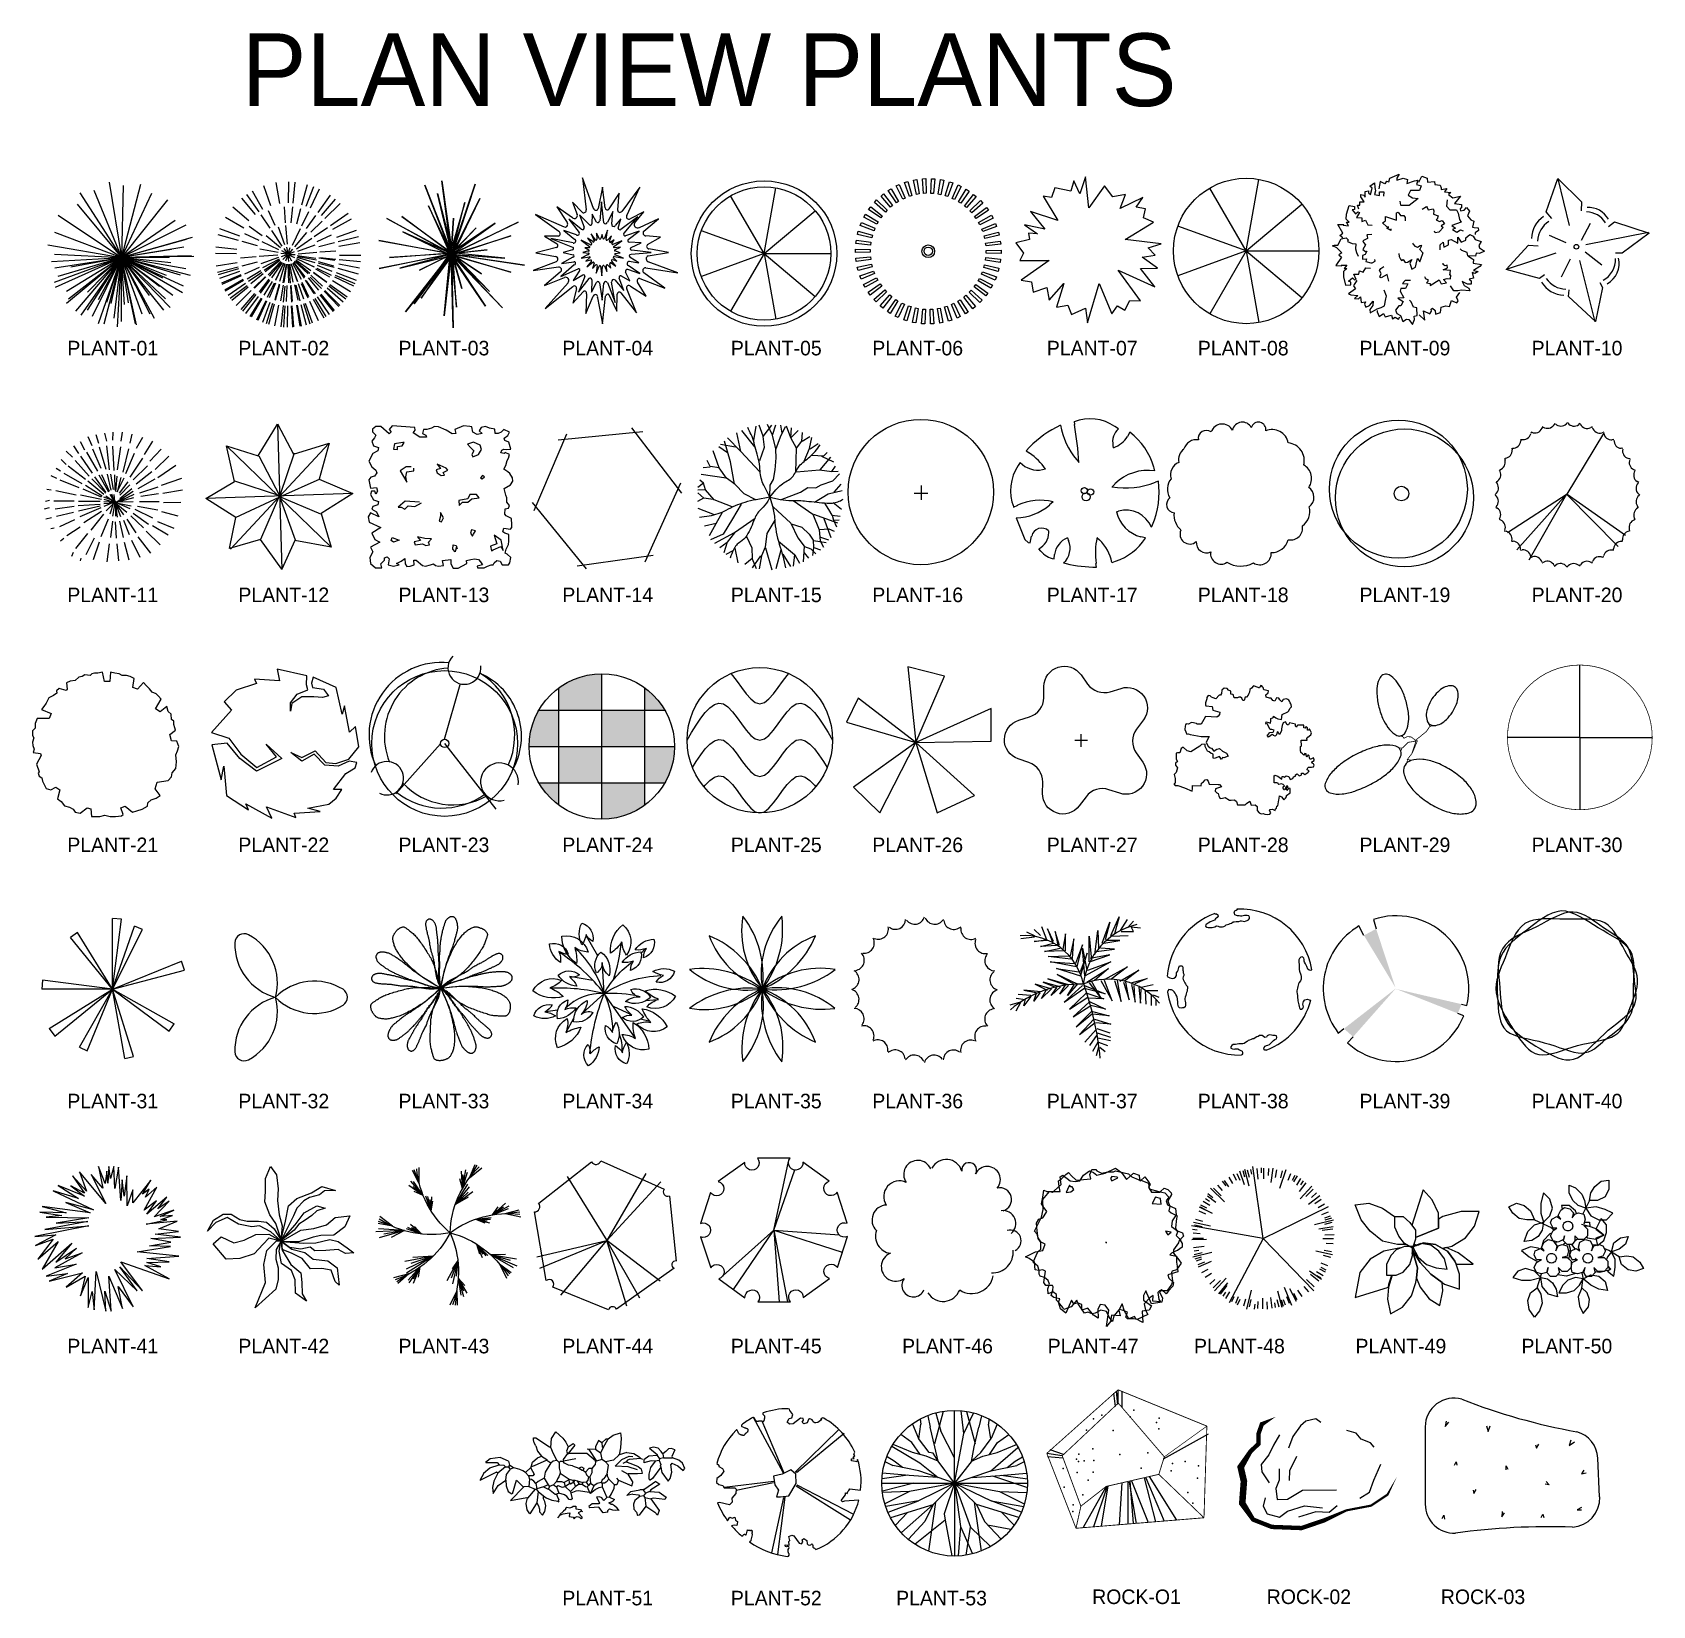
# Model space of a CAD drawing. Extents: x 7.4 to 18.5, y -3.8 to 7.
import ezdxf

# ---------------------------------------------------------------- set-up
doc = ezdxf.new("R2010")
doc.units = 0
doc.header["$MEASUREMENT"] = 0
doc.layers.get('0').update_dxf_attribs({"linetype": 'CONTINUOUS'})
for name, color, linetype in [('49', 1, 'CONTINUOUS'), ('51', 3, 'CONTINUOUS'), ('C-LAND-L743', 3, 'CONTINUOUS'), ('C-LAND-PL-CANOPY', 3, 'CONTINUOUS'), ('C-LAND-PL-CIRC', 8, 'CONTINUOUS'), ('C-LAND-PL-FILL', 1, 'CONTINUOUS'), ('GRINDSTONE', 7, 'CONTINUOUS'), ('L-PLNT-SHRUB', 7, 'CONTINUOUS'), ('L-PLNT-TREE', 7, 'CONTINUOUS'), ('NEW_PLANTS', 7, 'CONTINUOUS')]:
    doc.layers.add(name, color=color, linetype=linetype)
doc.styles.get("Standard").update_dxf_attribs({"font": 'hand1.shx'})

msp = doc.modelspace()

# ---------------------------------------------------------------- texts
for s, height, p in [('PLAN VIEW PLANTS ', 0.5, (8.83, 6.526)), ('PLANT-01', 0.1, (7.632, 4.812)), ('PLANT-02', 0.1, (8.808, 4.812)), ('PLANT-03', 0.1, (9.909, 4.812)), ('PLANT-04', 0.1, (11.035, 4.812)), ('PLANT-05', 0.1, (12.194, 4.812)), ('PLANT-06', 0.1, (13.166, 4.812)), ('PLANT-07', 0.1, (14.366, 4.812)), ('PLANT-08', 0.1, (15.404, 4.812)), ('PLANT-09', 0.1, (16.516, 4.812)), ('PLANT-10', 0.1, (17.699, 4.812)), ('PLANT-11', 0.1, (7.632, 3.115)), ('PLANT-12', 0.1, (8.808, 3.115)), ('PLANT-13', 0.1, (9.909, 3.115)), ('PLANT-14', 0.1, (11.035, 3.115)), ('PLANT-15', 0.1, (12.194, 3.115)), ('PLANT-16', 0.1, (13.166, 3.115)), ('PLANT-17', 0.1, (14.366, 3.115)), ('PLANT-18', 0.1, (15.404, 3.115)), ('PLANT-19', 0.1, (16.516, 3.115)), ('PLANT-20', 0.1, (17.699, 3.115)), ('PLANT-21', 0.1, (7.632, 1.396)), ('PLANT-22', 0.1, (8.808, 1.396)), ('PLANT-23', 0.1, (9.909, 1.396)), ('PLANT-24', 0.1, (11.035, 1.396)), ('PLANT-25', 0.1, (12.194, 1.396)), ('PLANT-26', 0.1, (13.166, 1.396)), ('PLANT-27', 0.1, (14.366, 1.396)), ('PLANT-28', 0.1, (15.404, 1.396)), ('PLANT-29', 0.1, (16.516, 1.396)), ('PLANT-30', 0.1, (17.699, 1.396)), ('PLANT-31', 0.1, (7.632, -0.366)), ('PLANT-32', 0.1, (8.808, -0.366)), ('PLANT-33', 0.1, (9.909, -0.366)), ('PLANT-34', 0.1, (11.035, -0.366)), ('PLANT-35', 0.1, (12.194, -0.366)), ('PLANT-36', 0.1, (13.166, -0.366)), ('PLANT-37', 0.1, (14.366, -0.366)), ('PLANT-38', 0.1, (15.404, -0.366)), ('PLANT-39', 0.1, (16.516, -0.366)), ('PLANT-40', 0.1, (17.699, -0.366)), ('PLANT-41', 0.1, (7.632, -2.051)), ('PLANT-42', 0.1, (8.808, -2.051)), ('PLANT-43', 0.1, (9.909, -2.051)), ('PLANT-44', 0.1, (11.035, -2.051)), ('PLANT-45', 0.1, (12.194, -2.051)), ('PLANT-46', 0.1, (13.371, -2.051)), ('PLANT-47', 0.1, (14.372, -2.051)), ('PLANT-48', 0.1, (15.378, -2.051)), ('PLANT-49', 0.1, (16.488, -2.051)), ('PLANT-50', 0.1, (17.629, -2.051)), ('ROCK-O1', 0.1, (14.678, -3.775)), ('ROCK-02', 0.1, (15.878, -3.775)), ('ROCK-03', 0.1, (17.075, -3.775)), ('PLANT-51', 0.1, (11.035, -3.784)), ('PLANT-52', 0.1, (12.194, -3.784)), ('PLANT-53', 0.1, (13.33, -3.784))]:
    msp.add_text(s, height=height).set_placement(p)

# ---------------------------------------------------------------- blocks, each defined once
blk = doc.blocks.new('CONIFER-01')
at = {"color": 0}
for p in [(-0.286, 0.458), (-0.19, 0.477), (-0.085, 0.533), (0.129, 0.516), (0.01, 0.51), (0.205, 0.455), (-0.306, 0.381), (0.316, 0.411), (-0.436, 0.305), (0.369, 0.269), (0.441, 0.236), (-0.461, 0.188), (0.486, 0.151), (0.443, 0.138), (-0.508, 0.102), (-0.481, -0.014), (-0.462, 0.038), (-0.462, -0.156), (-0.458, -0.058), (-0.454, -0.191), (-0.437, -0.115), (-0.379, -0.218), (-0.378, -0.299), (-0.365, -0.271), (-0.348, -0.051), (-0.314, -0.354), (-0.277, -0.383), (-0.235, -0.347), (-0.235, -0.224), (-0.2, -0.389), (-0.158, -0.439), (-0.158, -0.274), (-0.119, -0.443), (-0.102, -0.292), (-0.071, -0.303), (-0.051, -0.403), (-0.028, -0.462), (-0.001, -0.427), (0.429, 0.085), (0.343, 0.069), (0.48, 0.025), (0.497, 0.02), (0.328, 0.015), (0.474, -0.109), (0.419, -0.229), (0.338, -0.023), (0.334, -0.33), (0.31, -0.11), (0.226, -0.405), (0.26, -0.186), (0.103, -0.45), (0.192, -0.247), (0.11, -0.289), (0.02, -0.308), (0.426, -0.183), (0.405, -0.107), (0.441, -0.065), (0.29, -0.349), (0.303, -0.271), (0.353, -0.248), (0.284, -0.127), (0.096, -0.441), (0.141, -0.376), (0.196, -0.376), (0.185, -0.238), (0.047, -0.297)]:
    blk.add_line(p, (0, 0.014), dxfattribs=at)
at = {"color": 0, "flags": 1}
for tag, p in [('SIZE', (0.009, 0.02)), ('ITEM', (0.009, -0.05))]:
    blk.add_attdef(tag, p, '', height=0.0409, dxfattribs=at)
blk = doc.blocks.new('PLANT-01')
blk.add_blockref('CONIFER-01', (0.01, 0.014))
blk = doc.blocks.new('CON-D02')
at = {"color": 0}
for p, q in [((-0.143, 0.339), (-0.191, 0.477)), ((-0.083, 0.355), (-0.107, 0.499)), ((-0.022, 0.359), (-0.02, 0.505)), ((0.009, 0.358), (0.023, 0.503)), ((0.07, 0.346), (0.109, 0.487)), ((0.099, 0.337), (0.151, 0.473)), ((0.128, 0.325), (0.191, 0.456)), ((-0.25, 0.279), (-0.343, 0.392)), ((-0.225, 0.298), (-0.308, 0.418)), ((-0.199, 0.314), (-0.271, 0.441)), ((0.181, 0.293), (0.266, 0.412)), ((0.205, 0.274), (0.3, 0.385)), ((0.228, 0.253), (0.332, 0.355)), ((-0.33, 0.186), (-0.456, 0.26)), ((-0.294, 0.236), (-0.405, 0.331)), ((-0.149, 0.186), (-0.211, 0.277)), ((-0.115, 0.205), (-0.161, 0.305)), ((-0.042, 0.223), (-0.05, 0.333)), ((-0.004, 0.223), (0.007, 0.332)), ((0.034, 0.216), (0.063, 0.322)), ((0.069, 0.202), (0.117, 0.301)), ((0.102, 0.183), (0.166, 0.272)), ((0.131, 0.158), (0.209, 0.235)), ((0.267, 0.205), (0.387, 0.288)), ((0.283, 0.179), (0.41, 0.251)), ((-0.367, 0.101), (-0.507, 0.14)), ((-0.357, 0.13), (-0.494, 0.181)), ((-0.223, 0.1), (-0.322, 0.147)), ((-0.203, 0.133), (-0.292, 0.197)), ((-0.078, 0.051), (-0.175, 0.134)), ((-0.065, 0.063), (-0.137, 0.169)), ((-0.048, 0.072), (-0.091, 0.192)), ((-0.03, 0.075), (-0.04, 0.203)), ((0.005, 0.068), (0.06, 0.184)), ((0.021, 0.058), (0.104, 0.155)), ((0.033, 0.044), (0.138, 0.117)), ((0.155, 0.128), (0.246, 0.191)), ((0.174, 0.095), (0.274, 0.141)), ((0.309, 0.123), (0.446, 0.171)), ((0.318, 0.093), (0.459, 0.129)), ((-0.38, 0.009), (-0.525, 0.011)), ((-0.378, 0.04), (-0.523, 0.054)), ((-0.236, 0.064), (-0.342, 0.094)), ((-0.095, 0), (-0.223, -0.01)), ((-0.094, 0.019), (-0.22, 0.042)), ((-0.088, 0.036), (-0.204, 0.091)), ((-0.029, 0.006), (-0.074, 0.011)), ((-0.029, 0.005), (-0.072, -0.011)), ((-0.028, 0.008), (-0.068, 0.031)), ((-0.029, 0.003), (-0.061, -0.029)), ((-0.027, 0.009), (-0.053, 0.046)), ((-0.027, 0.002), (-0.043, -0.041)), ((-0.025, 0.009), (-0.033, 0.054)), ((-0.026, 0.001), (-0.022, -0.044)), ((-0.024, 0.009), (-0.012, 0.053)), ((-0.024, 0.002), (-0.002, -0.038)), ((-0.023, 0.008), (0.007, 0.042)), ((-0.022, 0.006), (0.02, 0.025)), ((-0.022, 0.005), (0.024, 0.004)), ((-0.022, 0.003), (0.019, -0.017)), ((0.041, 0.028), (0.161, 0.071)), ((0.044, 0.01), (0.172, 0.02)), ((0.187, 0.059), (0.293, 0.087)), ((0.193, 0.022), (0.302, 0.03)), ((0.324, 0.063), (0.468, 0.087)), ((0.329, 0.001), (0.475, 0)), ((-0.375, -0.052), (-0.519, -0.076)), ((-0.369, -0.083), (-0.51, -0.119)), ((-0.365, -0.095), (-0.505, -0.136)), ((-0.244, -0.011), (-0.353, -0.02)), ((-0.237, -0.049), (-0.344, -0.076)), ((-0.225, -0.085), (-0.325, -0.13)), ((-0.212, -0.108), (-0.306, -0.165)), ((-0.092, -0.017), (-0.212, -0.06)), ((-0.087, -0.027), (-0.2, -0.088)), ((-0.084, -0.034), (-0.189, -0.106)), ((-0.082, -0.036), (-0.183, -0.114)), ((-0.075, -0.044), (-0.163, -0.136)), ((-0.072, -0.048), (-0.155, -0.145)), ((-0.066, -0.05), (-0.139, -0.156)), ((-0.057, -0.056), (-0.112, -0.171)), ((-0.056, -0.058), (-0.111, -0.173)), ((-0.047, -0.059), (-0.084, -0.182)), ((-0.039, -0.064), (-0.062, -0.189)), ((-0.037, -0.061), (-0.054, -0.188)), ((-0.027, -0.062), (-0.023, -0.19)), ((-0.021, -0.065), (-0.011, -0.192)), ((-0.016, -0.061), (0.007, -0.186)), ((-0.006, -0.058), (0.037, -0.178)), ((-0.003, -0.061), (0.04, -0.182)), ((0.004, -0.054), (0.065, -0.166)), ((0.013, -0.048), (0.09, -0.149)), ((0.014, -0.053), (0.086, -0.158)), ((0.02, -0.041), (0.113, -0.129)), ((0.027, -0.033), (0.132, -0.105)), ((0.027, -0.041), (0.125, -0.124)), ((0.032, -0.023), (0.147, -0.078)), ((0.036, -0.014), (0.158, -0.05)), ((0.037, -0.026), (0.153, -0.081)), ((0.038, -0.003), (0.165, -0.02)), ((0.043, -0.008), (0.169, -0.032)), ((0.163, -0.094), (0.259, -0.148)), ((0.172, -0.09), (0.271, -0.137)), ((0.174, -0.069), (0.276, -0.111)), ((0.182, -0.044), (0.288, -0.073)), ((0.185, -0.054), (0.291, -0.083)), ((0.187, -0.018), (0.296, -0.034)), ((0.192, -0.017), (0.302, -0.027)), ((0.316, -0.09), (0.456, -0.129)), ((0.323, -0.06), (0.466, -0.087)), ((0.327, -0.03), (0.472, -0.044)), ((-0.36, -0.112), (-0.497, -0.161)), ((-0.351, -0.135), (-0.484, -0.193)), ((-0.348, -0.141), (-0.481, -0.201)), ((-0.334, -0.168), (-0.461, -0.24)), ((-0.331, -0.174), (-0.457, -0.248)), ((-0.318, -0.195), (-0.438, -0.277)), ((-0.307, -0.21), (-0.423, -0.298)), ((-0.299, -0.219), (-0.412, -0.312)), ((-0.206, -0.118), (-0.297, -0.18)), ((-0.196, -0.129), (-0.282, -0.198)), ((-0.182, -0.148), (-0.26, -0.224)), ((-0.178, -0.149), (-0.255, -0.227)), ((-0.158, -0.166), (-0.224, -0.253)), ((-0.153, -0.172), (-0.217, -0.262)), ((-0.135, -0.18), (-0.191, -0.275)), ((-0.12, -0.192), (-0.168, -0.291)), ((-0.111, -0.192), (-0.155, -0.293)), ((-0.086, -0.2), (-0.117, -0.306)), ((-0.085, -0.205), (-0.114, -0.311)), ((-0.06, -0.206), (-0.078, -0.314)), ((-0.047, -0.212), (-0.058, -0.322)), ((-0.034, -0.208), (-0.038, -0.318)), ((-0.009, -0.213), (-0.001, -0.322)), ((-0.007, -0.207), (0.002, -0.317)), ((0.019, -0.203), (0.041, -0.31)), ((0.029, -0.207), (0.056, -0.313)), ((0.045, -0.195), (0.08, -0.3)), ((0.065, -0.194), (0.11, -0.294)), ((0.069, -0.185), (0.116, -0.284)), ((0.092, -0.171), (0.151, -0.264)), ((0.098, -0.176), (0.16, -0.266)), ((0.113, -0.155), (0.183, -0.24)), ((0.127, -0.151), (0.204, -0.23)), ((0.132, -0.137), (0.212, -0.213)), ((0.149, -0.116), (0.237, -0.182)), ((0.152, -0.122), (0.242, -0.186)), ((0.255, -0.211), (0.371, -0.3)), ((0.262, -0.201), (0.381, -0.286)), ((0.279, -0.175), (0.405, -0.249)), ((0.279, -0.175), (0.405, -0.249)), ((0.294, -0.148), (0.425, -0.211)), ((0.299, -0.137), (0.433, -0.195)), ((0.306, -0.12), (0.443, -0.171)), ((-0.279, -0.242), (-0.383, -0.345)), ((-0.279, -0.242), (-0.383, -0.345)), ((-0.256, -0.264), (-0.351, -0.374)), ((-0.247, -0.271), (-0.338, -0.385)), ((-0.232, -0.283), (-0.317, -0.401)), ((-0.211, -0.296), (-0.288, -0.421)), ((-0.206, -0.299), (-0.28, -0.425)), ((-0.179, -0.314), (-0.242, -0.446)), ((-0.173, -0.317), (-0.234, -0.449)), ((-0.15, -0.326), (-0.202, -0.463)), ((-0.133, -0.332), (-0.177, -0.471)), ((0.08, -0.333), (0.124, -0.472)), ((0.092, -0.329), (0.141, -0.466)), ((0.121, -0.317), (0.181, -0.45)), ((0.121, -0.317), (0.181, -0.45)), ((0.148, -0.303), (0.22, -0.43)), ((0.159, -0.297), (0.235, -0.422)), ((0.174, -0.287), (0.257, -0.407)), ((0.194, -0.273), (0.285, -0.387)), ((0.199, -0.269), (0.292, -0.381)), ((0.222, -0.248), (0.324, -0.352)), ((0.227, -0.244), (0.33, -0.346)), ((0.243, -0.225), (0.354, -0.32)), ((-0.121, -0.336), (-0.16, -0.476)), ((-0.091, -0.343), (-0.118, -0.486)), ((-0.091, -0.343), (-0.118, -0.486)), ((-0.06, -0.347), (-0.074, -0.492)), ((-0.048, -0.348), (-0.057, -0.494)), ((-0.029, -0.349), (-0.031, -0.495)), ((-0.005, -0.348), (0.004, -0.494)), ((0.001, -0.348), (0.013, -0.493)), ((0.032, -0.344), (0.056, -0.488)), ((0.038, -0.343), (0.065, -0.487)), ((0.062, -0.338), (0.099, -0.479))]:
    blk.add_line(p, q, dxfattribs=at)
at = {"color": 0, "flags": 1}
for tag, p in [('SIZE', (0, 0)), ('ITEM', (0, -0.072))]:
    blk.add_attdef(tag, p, '', height=0.0418, dxfattribs=at)
blk = doc.blocks.new('CONIFER-02')
blk.add_blockref('CON-D02', (0.027, -0.004))
blk = doc.blocks.new('PLANT-02')
blk.add_blockref('CONIFER-02', (0.007, 0.021))
blk = doc.blocks.new('CONIFER-03')
at = {"color": 0}
for points in [[(0.004, -0.002), (-0.18, 0.471), (0.007, 0)], [(0.004, -0.002), (-0.062, 0.501), (0.008, 0)], [(0.004, -0.002), (0.167, 0.479), (0.008, -0.002)], [(0.007, 0), (-0.092, 0.414), (0.013, 0.001)], [(0.004, -0.002), (0.006, -0.002), (0.096, 0.353), (-0.004, 0.003)], [(0.008, -0.002), (0.198, 0.379), (0.013, -0.005)], [(0.004, -0.002), (-0.441, 0.242), (0.005, 0.002)], [(0.005, 0.002), (-0.338, 0.255), (0.009, 0.005)], [(0.004, -0.002), (0.005, -0.001), (-0.154, 0.329), (-0.005, -0.004)], [(0.001, -0.001), (0.018, 0.244), (0.003, -0.001)], [(0.004, -0.002), (0.004, -0.001), (-0.33, 0.15), (-0.002, -0.009)], [(0.004, -0.002), (0.006, -0.003), (0.304, 0.211), (0.001, 0.007)], [(0.003, 0.001), (0.174, 0.178), (0.004, -0.001)], [(0.004, -0.002), (0.463, 0.216), (0.007, -0.005)], [(0.007, -0.005), (0.413, 0.124), (0.008, -0.011)], [(0.004, -0.002), (-0.495, 0.09), (0.003, 0.001)], [(0.004, -0.002), (-0.494, -0.102), (0.002, 0.001)], [(0.002, 0.001), (-0.423, -0.025), (0.003, 0.006)], [(0, -0.002), (-0.252, -0.345), (-0.004, 0.002)], [(0.004, -0.002), (0.005, -0.004), (0.371, -0.031), (0.008, 0.006)], [(0.004, -0.002), (0.004, -0.004), (0.266, -0.26), (0.013, 0.002)], [(0.005, 0.001), (0.25, 0.027), (0.005, -0.001)], [(0.004, -0.002), (0.003, -0.002), (-0.35, -0.1), (0.004, -0.012)], [(0.004, -0.002), (-0.313, -0.399), (0, -0.001)], [(0.005, -0.006), (-0.216, -0.114), (0.004, -0.004)], [(0.004, -0.002), (0.003, -0.003), (-0.204, -0.305), (0.01, -0.01)], [(0.001, -0.004), (-0.047, -0.427), (-0.005, -0.002)], [(0.003, -0.006), (0.238, -0.361), (-0.003, -0.008)], [(0.004, -0.002), (0.016, -0.51), (0.001, -0.004)], [(0.004, -0.002), (0.003, -0.004), (0.039, -0.368), (0.014, -0.004)], [(0.004, -0.002), (0.354, -0.371), (0.003, -0.006)], [(0.005, -0.006), (0.413, -0.127), (0.003, -0.011)], [(0.004, -0.002), (0.507, -0.079), (0.005, -0.006)], [(0.007, 0), (0.211, -0.138), (0.006, -0.002)], [(0.008, -0.003), (0.075, -0.239), (0.006, -0.003)]]:
    blk.add_lwpolyline(points, dxfattribs=at)
at = {"color": 0, "flags": 1}
for tag, p in [('ITEM', (0.088, 0.011)), ('SIZE', (0.088, -0.039))]:
    blk.add_attdef(tag, p, '', height=0.02, dxfattribs=at)
blk = doc.blocks.new('PLANT-03')
blk.add_blockref('CONIFER-03', (0.023, -0.013))
blk = doc.blocks.new('CONIFER-04')
at = {"layer": 'L-PLNT-TREE', "color": 7}
for p, q in [((-0.054, 0.304), (-0.129, 0.513)), ((-0.129, 0.513), (-0.103, 0.295)), ((0.008, 0.45), (-0.021, 0.303)), ((0.026, 0.308), (0.008, 0.45)), ((0.264, 0.449), (0.141, 0.282)), ((0.175, 0.256), (0.264, 0.449)), ((-0.129, 0.276), (-0.197, 0.347)), ((-0.197, 0.347), (-0.166, 0.262)), ((0.001, 0.348), (-0.011, 0.218)), ((0.017, 0.205), (0.001, 0.348)), ((0.123, 0.409), (0.053, 0.301)), ((0.113, 0.293), (0.123, 0.409)), ((-0.252, 0.174), (-0.453, 0.261)), ((-0.453, 0.261), (-0.291, 0.147)), ((-0.199, 0.239), (-0.306, 0.315)), ((-0.306, 0.315), (-0.235, 0.207)), ((-0.138, 0.16), (-0.224, 0.23)), ((-0.224, 0.23), (-0.153, 0.139)), ((-0.081, 0.191), (-0.149, 0.26)), ((-0.149, 0.26), (-0.118, 0.174)), ((-0.063, 0.264), (-0.066, 0.197)), ((-0.032, 0.208), (-0.063, 0.264)), ((0.08, 0.282), (0.042, 0.206)), ((0.072, 0.196), (0.08, 0.282)), ((0.134, 0.231), (0.096, 0.185)), ((0.116, 0.168), (0.134, 0.231)), ((0.252, 0.246), (0.135, 0.159)), ((0.141, 0.282), (0.141, 0.282)), ((0.141, 0.282), (0.141, 0.282)), ((0.157, 0.134), (0.252, 0.246)), ((0.292, 0.281), (0.198, 0.231)), ((0.228, 0.203), (0.292, 0.281)), ((0.393, 0.233), (0.26, 0.171)), ((0.292, 0.147), (0.393, 0.233)), ((-0.294, 0.112), (-0.39, 0.113)), ((-0.39, 0.113), (-0.304, 0.06)), ((-0.17, 0.121), (-0.258, 0.151)), ((-0.258, 0.151), (-0.181, 0.091)), ((-0.04, 0.088), (-0.07, 0.129)), ((-0.07, 0.129), (-0.05, 0.081)), ((-0.012, 0.095), (-0.033, 0.134)), ((-0.033, 0.134), (-0.03, 0.092)), ((0.005, 0.125), (-0.004, 0.096)), ((0.012, 0.097), (0.005, 0.125)), ((0.043, 0.154), (0.022, 0.099)), ((0.033, 0.089), (0.043, 0.154)), ((0.07, 0.116), (0.044, 0.087)), ((0.056, 0.079), (0.07, 0.116)), ((0.261, 0.147), (0.167, 0.116)), ((0.185, 0.09), (0.261, 0.147)), ((0.407, 0.106), (0.307, 0.114)), ((-0.308, 0.034), (-0.451, -0.002)), ((-0.193, 0.066), (-0.346, 0.096)), ((-0.346, 0.096), (-0.197, 0.038)), ((-0.199, 0.019), (-0.263, 0)), ((-0.263, 0), (-0.194, -0.015)), ((-0.075, 0.053), (-0.139, 0.085)), ((-0.139, 0.085), (-0.08, 0.041)), ((-0.088, 0.011), (-0.127, 0.001)), ((-0.127, 0.001), (-0.089, -0.004)), ((-0.084, 0.033), (-0.114, 0.033)), ((-0.114, 0.033), (-0.085, 0.018)), ((-0.059, 0.075), (-0.094, 0.098)), ((-0.094, 0.098), (-0.067, 0.063)), ((0.088, 0.087), (0.065, 0.071)), ((0.072, 0.062), (0.088, 0.087)), ((0.141, 0.08), (0.08, 0.056)), ((0.086, 0.042), (0.141, 0.08)), ((0.133, 0.036), (0.088, 0.033)), ((0.093, 0.019), (0.133, 0.036)), ((0.13, -0.001), (0.093, 0.011)), ((0.275, 0.068), (0.19, 0.072)), ((0.205, 0.035), (0.275, 0.068)), ((0.205, -0.012), (0.344, 0.001)), ((0.344, 0.001), (0.209, 0.016)), ((0.209, 0.016), (0.209, 0.016)), ((0.209, 0.016), (0.209, 0.016)), ((0.318, 0.055), (0.407, 0.106)), ((0.322, -0.023), (0.463, 0.001)), ((0.463, 0.001), (0.326, 0.025)), ((-0.311, -0.063), (-0.468, -0.123)), ((-0.468, -0.123), (-0.295, -0.099)), ((-0.451, -0.002), (-0.314, -0.026)), ((-0.186, -0.085), (-0.277, -0.164)), ((-0.195, -0.032), (-0.274, -0.075)), ((-0.274, -0.075), (-0.189, -0.063)), ((-0.09, -0.014), (-0.139, -0.038)), ((-0.139, -0.038), (-0.082, -0.029)), ((-0.08, -0.037), (-0.106, -0.06)), ((-0.106, -0.06), (-0.072, -0.051)), ((-0.067, -0.058), (-0.099, -0.099)), ((-0.099, -0.099), (-0.057, -0.067)), ((-0.049, -0.073), (-0.061, -0.11)), ((-0.061, -0.11), (-0.037, -0.085)), ((-0.029, -0.088), (-0.035, -0.142)), ((-0.035, -0.142), (-0.015, -0.093)), ((-0.005, -0.094), (0.003, -0.16)), ((0.003, -0.16), (0.009, -0.096)), ((0.021, -0.092), (0.038, -0.131)), ((0.038, -0.131), (0.035, -0.09)), ((0.043, -0.085), (0.065, -0.107)), ((0.065, -0.107), (0.059, -0.077)), ((0.068, -0.07), (0.1, -0.093)), ((0.1, -0.093), (0.072, -0.059)), ((0.079, -0.047), (0.106, -0.06)), ((0.106, -0.06), (0.085, -0.037)), ((0.09, -0.028), (0.153, -0.039)), ((0.153, -0.039), (0.095, -0.016)), ((0.095, -0.016), (0.095, -0.016)), ((0.095, -0.016), (0.095, -0.016)), ((0.096, -0.007), (0.13, -0.001)), ((0.264, -0.145), (0.184, -0.089)), ((0.192, -0.06), (0.258, -0.071)), ((0.258, -0.071), (0.198, -0.034)), ((0.306, -0.105), (0.526, -0.139)), ((0.526, -0.139), (0.323, -0.064)), ((-0.283, -0.135), (-0.39, -0.227)), ((-0.39, -0.227), (-0.253, -0.171)), ((-0.228, -0.207), (-0.385, -0.385)), ((-0.277, -0.164), (-0.16, -0.112)), ((-0.151, -0.128), (-0.194, -0.192)), ((-0.194, -0.192), (-0.127, -0.154)), ((-0.112, -0.165), (-0.156, -0.272)), ((-0.156, -0.272), (-0.084, -0.179)), ((-0.065, -0.188), (-0.068, -0.272)), ((-0.068, -0.272), (-0.033, -0.206)), ((-0.013, -0.207), (0.005, -0.327)), ((0.005, -0.327), (0.018, -0.21)), ((0.042, -0.206), (0.095, -0.343)), ((0.095, -0.343), (0.071, -0.203)), ((0.094, -0.188), (0.154, -0.261)), ((0.154, -0.261), (0.123, -0.175)), ((0.137, -0.16), (0.196, -0.194)), ((0.196, -0.194), (0.167, -0.135)), ((0.181, -0.115), (0.264, -0.145)), ((0.308, -0.299), (0.248, -0.203)), ((0.266, -0.178), (0.436, -0.244)), ((0.436, -0.244), (0.293, -0.139)), ((-0.385, -0.385), (-0.195, -0.233)), ((-0.171, -0.25), (-0.196, -0.349)), ((-0.196, -0.349), (-0.124, -0.269)), ((-0.102, -0.283), (-0.106, -0.419)), ((-0.106, -0.419), (-0.056, -0.299)), ((-0.026, -0.312), (0.009, -0.491)), ((0.009, -0.491), (0.03, -0.299)), ((0.057, -0.298), (0.108, -0.403)), ((0.108, -0.403), (0.11, -0.287)), ((0.135, -0.276), (0.242, -0.414)), ((0.242, -0.414), (0.175, -0.25)), ((0.201, -0.231), (0.308, -0.299))]:
    blk.add_line(p, q, dxfattribs=at)
for centre, radius, start, end in [((-0.185, 0.255), 0.0205, 229.6054, 19.9978), ((-0.121, 0.292), 0.0182, 245.2246, 6.7636), ((-0.037, 0.307), 0.0164, 189.2698, 348.8027), ((0.041, 0.308), 0.0147, 182.0069, 327.5366), ((0.128, 0.292), 0.0159, 177.1223, 323.6294), ((0.19, 0.247), 0.0177, 148.567, 298.218), ((-0.303, 0.13), 0.021, 298.1983, 54.8424), ((-0.252, 0.195), 0.0213, 270.9283, 33.4936), ((-0.163, 0.131), 0.0125, 237.8551, 37.7183), ((-0.13, 0.17), 0.0125, 229.1036, 19.9697), ((-0.075, 0.197), 0.00915, 225.2421, 357.8833), ((-0.025, 0.22), 0.0139, 238.1983, 354.8424), ((0.029, 0.212), 0.014, 210.9283, 333.4936), ((0.085, 0.193), 0.0135, 169.6054, 319.9978), ((0.128, 0.169), 0.012, 185.2246, 306.7636), ((0.164, 0.126), 0.0108, 129.2698, 288.8027), ((0.25, 0.193), 0.0239, 155.9121, 294.8112), ((0.308, 0.135), 0.0208, 141.8621, 265.7843), ((-0.312, 0.048), 0.0139, 285.2421, 57.8833), ((-0.2, 0.028), 0.00994, 279.5013, 68.6134), ((-0.19, 0.08), 0.0147, 258.2214, 52.2431), ((-0.087, 0.014), 0.00396, 261.1573, 62.9044), ((-0.083, 0.038), 0.00452, 264.5013, 53.6134), ((-0.072, 0.059), 0.00666, 243.2214, 37.2431), ((-0.055, 0.078), 0.00568, 222.8551, 22.7183), ((-0.036, 0.091), 0.00569, 214.1036, 4.9697), ((-0.008, 0.097), 0.00416, 210.2421, 342.8833), ((0.016, 0.101), 0.00631, 223.1983, 339.8424), ((0.039, 0.091), 0.00638, 195.9283, 318.4936), ((0.062, 0.076), 0.00615, 154.6054, 304.9978), ((0.078, 0.061), 0.00546, 170.2246, 291.7636), ((0.088, 0.038), 0.00491, 114.2698, 273.8027), ((0.095, 0.015), 0.0044, 107.0069, 252.5366), ((0.191, 0.082), 0.00968, 122.0069, 267.5366), ((0.21, 0.026), 0.0105, 117.1223, 263.6294), ((0.329, 0.042), 0.0171, 130.394, 259.9697), ((-0.317, -0.045), 0.019, 289.1036, 79.9697), ((-0.292, -0.118), 0.0189, 297.8551, 97.7183), ((-0.196, -0.023), 0.00871, 276.1573, 77.9044), ((-0.187, -0.074), 0.0109, 275.5126, 97.7894), ((-0.089, -0.009), 0.00496, 260.5126, 82.7894), ((-0.081, -0.033), 0.0041, 292.8015, 98.7009), ((-0.071, -0.056), 0.00457, 332.0772, 104.2373), ((-0.054, -0.071), 0.0049, 334.6637, 127.3244), ((-0.034, -0.088), 0.00502, 4.2767, 137.0053), ((-0.01, -0.095), 0.00564, 11.4399, 158.6206), ((0.015, -0.096), 0.0067, 38.3565, 174.8056), ((0.04, -0.089), 0.00512, 55.394, 184.9697), ((0.065, -0.076), 0.00623, 66.8621, 190.7843), ((0.077, -0.055), 0.00716, 80.9121, 219.8112), ((0.088, -0.033), 0.0053, 73.567, 223.218), ((0.097, -0.012), 0.00477, 102.1223, 248.6294), ((0.193, -0.076), 0.0158, 95.9121, 234.8112), ((0.204, -0.024), 0.0117, 88.567, 238.218), ((0.304, -0.124), 0.0188, 86.4399, 233.6206), ((0.331, -0.043), 0.0223, 113.3565, 249.8056), ((-0.245, -0.192), 0.0222, 318.2214, 112.2431), ((-0.156, -0.121), 0.00903, 307.8015, 113.7009), ((-0.122, -0.163), 0.01, 347.0772, 119.2373), ((-0.076, -0.186), 0.0108, 349.6637, 142.3244), ((-0.024, -0.211), 0.011, 19.2767, 152.0053), ((0.03, -0.212), 0.0124, 26.4399, 173.6206), ((0.085, -0.2), 0.0147, 53.3565, 189.8056), ((0.133, -0.171), 0.0113, 70.394, 199.9697), ((0.179, -0.129), 0.0137, 81.8621, 205.7843), ((0.263, -0.194), 0.0167, 79.2767, 212.0053), ((-0.185, -0.245), 0.0151, 339.5013, 128.6134), ((-0.114, -0.278), 0.0132, 336.1573, 137.9044), ((-0.041, -0.305), 0.0165, 335.5126, 157.7894), ((0.044, -0.3), 0.0137, 7.8015, 173.7009), ((0.125, -0.287), 0.0152, 47.0772, 179.2373), ((0.19, -0.243), 0.0163, 49.6637, 202.3244)]:
    blk.add_arc(centre, radius, start, end, dxfattribs=at)
blk = doc.blocks.new('PLANT-04')
blk.add_blockref('CONIFER-04', (0, 0.002))
blk = doc.blocks.new('CONIFER-05')
at = {"color": 0}
for points in [[(0.003, 0), (0.083, 0.452)], [(0.003, 0), (-0.227, 0.397)], [(0.003, 0), (0.354, 0.295)], [(0.003, 0), (-0.428, 0.157)], [(0.003, 0), (-0.428, -0.157)], [(0.003, 0), (-0.227, -0.397)], [(0.003, 0), (0.354, -0.295)], [(0.003, 0), (0.462, 0)], [(0.003, 0), (0.083, -0.452)]]:
    blk.add_lwpolyline(points, dxfattribs=at)
for radius in [0.5, 0.459]:
    blk.add_circle((0.003, 0), radius, dxfattribs=at)
blk = doc.blocks.new('PLANT-05')
blk.add_blockref('CONIFER-05', (-0.009, 0.028))
blk = doc.blocks.new('CONIFER-06')
at = {"color": 0}
for points in [[(-0.217, 0.455), (-0.196, 0.465), (-0.155, 0.372), (-0.172, 0.364)], [(-0.159, 0.479), (-0.137, 0.486), (-0.108, 0.389), (-0.126, 0.383)], [(-0.098, 0.496), (-0.075, 0.5), (-0.059, 0.4), (-0.077, 0.396)], [(-0.036, 0.504), (-0.013, 0.506), (-0.01, 0.405), (-0.028, 0.403)], [(0.027, 0.505), (0.05, 0.504), (0.041, 0.403), (0.022, 0.404)], [(0.089, 0.499), (0.112, 0.494), (0.09, 0.395), (0.072, 0.399)], [(0.151, 0.484), (0.172, 0.477), (0.138, 0.382), (0.121, 0.387)], [(0.209, 0.462), (0.23, 0.452), (0.184, 0.362), (0.168, 0.369)], [(-0.366, 0.342), (-0.351, 0.359), (-0.279, 0.288), (-0.291, 0.274)], [(-0.321, 0.386), (-0.304, 0.401), (-0.241, 0.321), (-0.255, 0.309)], [(-0.271, 0.424), (-0.252, 0.436), (-0.2, 0.349), (-0.215, 0.339)], [(0.265, 0.432), (0.284, 0.42), (0.227, 0.336), (0.212, 0.346)], [(0.316, 0.396), (0.334, 0.382), (0.267, 0.306), (0.253, 0.317)], [(0.363, 0.354), (0.378, 0.337), (0.303, 0.27), (0.29, 0.283)], [(-0.438, 0.24), (-0.427, 0.26), (-0.34, 0.208), (-0.349, 0.192)], [(-0.406, 0.293), (-0.392, 0.312), (-0.312, 0.25), (-0.323, 0.235)], [(0.404, 0.306), (0.417, 0.288), (0.333, 0.231), (0.322, 0.245)], [(0.438, 0.254), (0.449, 0.234), (0.359, 0.188), (0.35, 0.203)], [(-0.483, 0.122), (-0.477, 0.145), (-0.38, 0.117), (-0.384, 0.099)], [(-0.464, 0.182), (-0.456, 0.204), (-0.363, 0.164), (-0.369, 0.147)], [(0.466, 0.197), (0.474, 0.176), (0.379, 0.142), (0.372, 0.159)], [(0.486, 0.138), (0.492, 0.116), (0.393, 0.094), (0.388, 0.111)], [(-0.496, -0.002), (-0.496, 0.021), (-0.395, 0.018), (-0.395, -0.001)], [(-0.494, 0.06), (-0.49, 0.083), (-0.391, 0.068), (-0.393, 0.049)], [(0.499, 0.076), (0.502, 0.054), (0.401, 0.044), (0.398, 0.062)], [(0.504, 0.014), (0.504, -0.009), (0.403, -0.006), (0.402, 0.012)], [(-0.491, -0.065), (-0.494, -0.042), (-0.394, -0.032), (-0.391, -0.051)], [(-0.479, -0.126), (-0.484, -0.104), (-0.386, -0.082), (-0.381, -0.1)], [(0.49, -0.111), (0.484, -0.133), (0.387, -0.105), (0.391, -0.087)], [(0.501, -0.049), (0.498, -0.072), (0.398, -0.056), (0.4, -0.038)], [(-0.458, -0.186), (-0.467, -0.164), (-0.372, -0.13), (-0.365, -0.147)], [(-0.431, -0.242), (-0.442, -0.222), (-0.352, -0.176), (-0.343, -0.192)], [(-0.396, -0.295), (-0.41, -0.276), (-0.326, -0.219), (-0.315, -0.234)], [(0.446, -0.228), (0.435, -0.248), (0.348, -0.197), (0.356, -0.181)], [(0.472, -0.171), (0.463, -0.192), (0.37, -0.152), (0.377, -0.135)], [(-0.355, -0.342), (-0.371, -0.326), (-0.295, -0.259), (-0.283, -0.272)], [(-0.309, -0.385), (-0.326, -0.37), (-0.26, -0.294), (-0.246, -0.305)], [(-0.258, -0.421), (-0.277, -0.408), (-0.22, -0.325), (-0.205, -0.334)], [(0.278, -0.412), (0.259, -0.424), (0.207, -0.337), (0.223, -0.327)], [(0.329, -0.374), (0.311, -0.389), (0.249, -0.309), (0.263, -0.297)], [(0.374, -0.331), (0.358, -0.347), (0.286, -0.276), (0.299, -0.262)], [(0.413, -0.282), (0.399, -0.3), (0.319, -0.238), (0.33, -0.223)], [(-0.202, -0.45), (-0.223, -0.44), (-0.177, -0.35), (-0.16, -0.358)], [(-0.143, -0.472), (-0.165, -0.465), (-0.131, -0.37), (-0.113, -0.375)], [(-0.082, -0.487), (-0.105, -0.483), (-0.083, -0.384), (-0.065, -0.387)], [(-0.02, -0.494), (-0.043, -0.492), (-0.033, -0.392), (-0.015, -0.392)], [(0.043, -0.493), (0.02, -0.494), (0.017, -0.393), (0.035, -0.392)], [(0.105, -0.484), (0.083, -0.488), (0.067, -0.388), (0.085, -0.385)], [(0.166, -0.467), (0.144, -0.474), (0.116, -0.377), (0.133, -0.371)], [(0.224, -0.443), (0.203, -0.453), (0.163, -0.36), (0.179, -0.352)]]:
    blk.add_lwpolyline(points, close=True, dxfattribs=at)
for radius in [0.0432, 0.0292]:
    blk.add_circle((0.004, 0.006), radius, dxfattribs=at)
blk = doc.blocks.new('PLANT-06')
blk.add_blockref('CONIFER-06', (0, -0.009))
blk = doc.blocks.new('CON-S03')
at = {"color": 0}
blk.add_lwpolyline([(-0.261, -0.082), (-0.453, -0.217), (-0.382, -0.228), (-0.37, -0.3), (-0.276, -0.267), (-0.261, -0.354), (-0.158, -0.239), (-0.209, -0.403), (-0.131, -0.388), (-0.107, -0.453), (-0.01, -0.409), (0.004, -0.51), (0.084, -0.24), (0.172, -0.449), (0.209, -0.393), (0.26, -0.423), (0.295, -0.356), (0.367, -0.36), (0.214, -0.148), (0.467, -0.262), (0.369, -0.136), (0.486, -0.134), (0.38, -0.059), (0.468, -0.046), (0.421, 0.006), (0.509, 0.033), (0.263, 0.063), (0.457, 0.182), (0.388, 0.213), (0.403, 0.274), (0.339, 0.285), (0.383, 0.352), (0.228, 0.275), (0.265, 0.373), (0.177, 0.356), (0.121, 0.432), (0.012, 0.281), (-0.011, 0.493), (-0.048, 0.377), (-0.09, 0.466), (-0.111, 0.396), (-0.22, 0.418), (-0.243, 0.351), (-0.301, 0.361), (-0.201, 0.193), (-0.388, 0.255), (-0.29, 0.135), (-0.43, 0.163), (-0.34, 0.102), (-0.401, 0.106), (-0.394, 0.064), (-0.488, 0.039), (-0.436, -0.03), (-0.461, -0.082)], close=True, dxfattribs=at)
at = {"color": 0, "flags": 1}
for tag, p in [('ITEM', (0, 0.019)), ('SIZE', (0, 0))]:
    blk.add_attdef(tag, p, '', height=0.0113, dxfattribs=at)
blk = doc.blocks.new('CONIFER-7')
blk.add_blockref('CON-S03', (-0.012, -0.003))
blk = doc.blocks.new('CONIFER-07')
blk.add_blockref('CONIFER-7', (0.035, 0))
blk = doc.blocks.new('PLANT-07')
blk.add_blockref('CONIFER-07', (-0.019, -0.009))
blk = doc.blocks.new('CON-S04')
at = {"color": 0}
for points in [[(0, 0), (0.087, 0.492)], [(0, 0), (-0.25, 0.433)], [(0, 0), (0.383, 0.321)], [(0, 0), (-0.47, 0.171)], [(0, 0), (-0.47, -0.171)], [(0, 0), (-0.25, -0.433)], [(0, 0), (0.383, -0.321)], [(0, 0), (0.087, -0.492)], [(0, 0), (0.5, 0)]]:
    blk.add_lwpolyline(points, dxfattribs=at)
blk.add_circle((0, 0), 0.5, dxfattribs=at)
at = {"color": 0, "flags": 1}
for tag, p in [('ITEM', (0.026, 0.006)), ('SIZE', (0.023, -0.041))]:
    blk.add_attdef(tag, p, '', height=0.02, dxfattribs=at)
blk = doc.blocks.new('CONIFER-08')
blk.add_blockref('CON-S04', (-0.003, 0.007))
blk = doc.blocks.new('PLANT-08')
blk.add_blockref('CONIFER-08', (-0.003, -0.001))
blk = doc.blocks.new('TREE-13')
for points in [[(-21.6, 67.4), (-19.6, 66.7), (-18.7, 69.8), (-10.8, 73.3), (-12.8, 70), (-12.8, 68.1), (-7.5, 69.8), (-3.6, 68.8), (-4.1, 65.4), (2.2, 67.7), (5.1, 68.1), (4, 64.4), (8, 63.4), (6.5, 59.2), (-1.2, 59.2), (-3.2, 55.4), (0.6, 52.9), (5.6, 52.5), (-2.3, 46.3), (-9, 46.3), (-9.5, 46.7), (-9.9, 50.2)], [(6, 66.5), (8.5, 71.7), (13.2, 69.8), (13.6, 66.5), (19.5, 67.1), (19.9, 64.4), (24.4, 63.8), (25.3, 61.7), (25.3, 60.2), (30.2, 60.9), (28.2, 58.1), (33.6, 57.7), (31.6, 55.9), (35.3, 53)], [(-45.3, 43.3), (-46.6, 46.6), (-44.6, 46.6), (-44.6, 49.6), (-40.8, 49.6), (-43.7, 53.9), (-43.7, 55.8), (-41.2, 55.2), (-39.9, 53.5), (-39.9, 58.5), (-37, 59.1), (-37, 57.3), (-35.4, 55.8), (-34.1, 61.2), (-36.1, 63.1), (-32, 66), (-31.6, 61.8), (-31.1, 59.1), (-32, 55.8), (-27.8, 55), (-27.8, 58.1), (-24, 58.1), (-24.4, 54.5)], [(-21.6, 67.4), (-23.2, 65), (-27, 66.9), (-28.3, 60.7)], [(-59.3, 18.7), (-61.8, 20.7), (-59.3, 22.6), (-63.4, 30.1), (-58.4, 30.1), (-58.9, 29.5), (-54.2, 28.9), (-56, 32), (-53.7, 32), (-56.4, 34.7), (-56, 39.1), (-53.7, 46.4), (-49.2, 45.5), (-49.2, 43), (-51.3, 42.6), (-48.3, 39.3), (-46.3, 40.9), (-45, 40.3), (-47.5, 36.1), (-43, 35.7), (-43, 32.8), (-39.6, 33.7), (-37.6, 29.7), (-33.9, 29.5)], [(9, 43.3), (12.6, 45.6), (13.1, 44.6), (14.1, 42.6), (18.4, 43.4), (18.8, 41.7), (18.6, 39), (22.7, 37.4), (21.8, 34.6), (21, 34.2), (23.8, 32.8), (26.1, 33.5), (28, 30.7), (25.1, 29), (26.9, 27.6), (23.9, 24), (23.1, 23.6), (20.1, 23), (19.4, 24.3)], [(30.3, 51.3), (29.9, 45.7), (32.8, 42.8), (38.3, 42.8), (39.9, 39.9), (40.9, 34.5), (42.5, 32.2), (34.4, 29.2), (37.5, 26.8), (35, 25.9), (38.6, 23.6), (41.7, 25.6), (44.1, 24.7)], [(35.3, 53), (41.9, 54.3), (36.7, 48), (42.6, 47.4), (42.6, 44.5), (41.5, 43.4), (41.8, 41.9), (45, 42.4), (46.9, 44.8), (49.6, 41.4), (47.9, 37.5), (50.6, 34.1), (53.4, 33), (52.2, 27.7), (53.5, 27.5), (57.1, 27.1), (57.3, 25), (54.4, 22.9), (54.4, 21.5)], [(-17.9, 26.4), (-17.9, 24.8), (-21.3, 26.8), (-19.7, 27.7), (-21.3, 28.1), (-25.1, 31.6), (-22.6, 33.1), (-22.6, 37), (-13, 33.9), (-13, 40), (-11.6, 40.6), (-9.6, 37.9), (-6.7, 37.9), (-5.8, 36), (-5.8, 33.1)], [(-59.9, 5.9), (-64.3, 10.1), (-68.1, 11.8), (-66.3, 12.4), (-63.4, 12.4), (-60.5, 17.8), (-56.4, 18.7), (-54.6, 16.8), (-55.1, 15.5), (-51.3, 13.9), (-47.9, 13.5), (-48.3, 9.3), (-47.5, 6), (-45.9, 2.8)], [(-34.3, 21.6), (-38.5, 21.3), (-38.4, 20.3), (-38, 18), (-42, 16.1), (-41.3, 14.5), (-39.6, 12.5), (-41.9, 8.7), (-39.6, 7), (-38.7, 7.1), (-40, 4.4), (-42.4, 3.6), (-42.3, 0.2), (-38.9, 0.5), (-39.5, -1.7), (-35, -2.8), (-34.1, -2.7), (-31.3, -1.4), (-31.6, 0.1)], [(-11, 5.1), (-10.9, 2.5), (-9.6, 0.4), (-8.7, -0.9), (-7.5, -0.1), (-5.6, -2.4), (-3.7, -2.3), (0, 0), (-1.7, -3.2), (0, -8.4), (3.1, -6.6), (3.9, -3.9), (4.8, 0.9), (6.9, -2.1), (7.8, 0.4), (9.7, 6), (9.4, 5.8), (6.9, 8.7), (8.6, 12.2), (7.3, 11.9), (4.9, 10.4), (3.2, 11.2), (1.3, 13.4), (0.8, 14.2)], [(24.5, 8.2), (24.5, 12.7), (27, 15), (27.4, 10.5), (31.5, 12.5), (31.5, 16.7), (33.7, 17.1), (39.5, 14), (39.5, 19.2), (42.5, 14.8), (46.3, 16.7), (46.3, 18.6), (49.9, 21.5), (52.8, 20.2), (54.4, 17.1), (59.7, 15.5), (57.7, 12.1), (58.2, 10), (62.4, 7.1), (58.2, 5.3), (55.2, 5.5), (54.8, 3), (48.1, 3.2), (47.6, 6.1), (42.9, 7.8), (41.6, 9.2)], [(-59.9, 5.9), (-62.6, 4.1), (-60.3, 2), (-65.1, -5.1), (-60.1, -5.5), (-60.5, -4.9), (-55.8, -4.7), (-57.9, -7.6), (-55.6, -7.8), (-58.6, -10.3), (-58.5, -14.7), (-57, -22.1), (-52.4, -21.7), (-52.2, -19.3), (-54.2, -18.7), (-51, -15.6), (-49.1, -17.5), (-47.7, -17), (-49.8, -12.6), (-45.3, -12.6), (-45, -9.7), (-41.7, -10.9), (-39.3, -7.1), (-35.5, -7.3)], [(48.1, 3.2), (52.2, 0.7), (53.1, 0.1), (52.7, -3.1), (59.9, -4.3), (58.5, -6), (53.1, -9.3), (56.9, -10.3), (54, -12), (51.8, -11.2), (53.1, -16), (49.3, -16.8), (51.1, -18.3), (51.1, -21.2), (47.7, -21.2), (43.2, -18.9), (45, -22.2), (48.9, -24.5), (49.8, -27), (42.8, -26.4), (39.4, -26.8), (36.1, -26.8), (33.1, -22.6)], [(-19.7, -18.5), (-21, -12.7), (-26.2, -15.8), (-27.5, -15), (-26.2, -11.9), (-27.7, -9.4), (-26.5, -7.6), (-24, -6.1)], [(10.8, -14.5), (11.4, -15.6), (11.4, -16.2), (13.9, -17.2), (13.9, -18.9), (12.5, -20.1), (15.9, -20.6), (15.9, -22.4), (23.5, -17.4), (25.1, -20.8), (29.8, -19.9), (27.3, -17.2), (30.3, -16.2), (33.2, -16.6), (33.6, -13.5), (32.7, -13.3), (33.2, -9.3), (26.9, -8.7), (30.7, -7), (30.3, -4.7), (28.5, -5.4), (26.9, -4.3), (26.9, -3.1)], [(-47.1, -18), (-49.5, -21.5), (-50.1, -22.5), (-48.3, -25.1), (-54.4, -29.3), (-52.4, -30.2), (-46.2, -31), (-49.2, -33.5), (-45.8, -33.8), (-44.1, -32.1), (-43.4, -37), (-39.6, -36.2), (-40.6, -38.3), (-39.4, -40.9), (-36.3, -39.5), (-33.2, -35.6), (-33.4, -39.4), (-35.9, -43), (-35.7, -45.7), (-29.7, -42.2), (-26.4, -41.2), (-23.4, -39.8), (-22.2, -33.7), (-21.7, -31.5), (-23.7, -26.2)], [(-1.1, -17.9), (-5.7, -18), (-7.9, -20.5), (-3.4, -20.8), (-5.4, -24.9), (-9.5, -25), (-9.9, -27.2), (-6.7, -33), (-11.9, -33.1), (-7.5, -35.9), (-9.3, -39.8), (-11.2, -39.8), (-14, -43.5), (-12.7, -46.4), (-9.6, -47.9), (-7.8, -53.2), (-4.5, -51.2), (-2.4, -51.6), (0.6, -55.8), (2.4, -51.5), (2.1, -48.6), (4.6, -48.1), (4.3, -41.4), (1.4, -41), (-0.4, -36.3), (-1.9, -35)], [(6.3, -47.6), (11.2, -52.1), (10.2, -44), (15.5, -46.6), (17, -44.2), (16.7, -42.6), (17.7, -41.6), (20.2, -43.7), (20.5, -46.8), (24.6, -45.4), (25.3, -41), (29.3, -39.6), (32.3, -40.2), (34.1, -35.1), (35.3, -35.6), (38.6, -37.2), (39.9, -35.5), (38.5, -32.2), (41.3, -28.4)], [(-29.7, -43.8), (-29.7, -44.9), (-27.9, -48.9), (-24.4, -46.4), (-22.8, -49.1), (-17.5, -47.8), (-16.6, -50.9), (-14.2, -49.6), (-11.5, -51.1), (-10.3, -49.1)]]:
    blk.add_lwpolyline(points)
blk = doc.blocks.new('DECIDUOUS_-_16')
at = {"xscale": 0.00801, "yscale": 0.00801, "zscale": 0.00801}
blk.add_blockref('TREE-13', (0, -0.109), dxfattribs=at)
blk = doc.blocks.new('CONIFER-16')
blk.add_blockref('DECIDUOUS_-_16', (0.021, -0.01))
blk = doc.blocks.new('CONIFER-18')
blk.add_blockref('CONIFER-16', (0.016, 0.056))
blk = doc.blocks.new('PLANT-09')
blk.add_blockref('CONIFER-18', (-0.002, -0.046))
blk = doc.blocks.new('CONIFER-09')
at = {"layer": '49', "color": 7, "ltscale": 0.037037}
for p, q in [((0.039, 0.05), (0.101, 0.167)), ((-0.067, 0.031), (-0.181, 0.082)), ((-0.038, -0.081), (-0.102, -0.205)), ((0.065, -0.031), (0.179, -0.12))]:
    blk.add_line(p, q, dxfattribs=at)
at = {"layer": '51', "color": 7, "ltscale": 0.037037}
for p, q in [((-0.205, 0.244), (-0.123, 0.475)), ((-0.123, 0.475), (0.039, 0.313)), ((-0.044, 0.15), (-0.122, 0.471)), ((-0.165, 0.199), (-0.205, 0.244)), ((0.039, 0.313), (0.037, 0.251)), ((0.224, 0.144), (0.266, 0.176)), ((0.266, 0.176), (0.504, 0.099)), ((-0.479, -0.151), (-0.326, 0.016)), ((-0.326, 0.016), (-0.26, 0.011)), ((0.499, 0.102), (0.069, 0.019)), ((0.504, 0.099), (0.318, -0.04)), ((-0.476, -0.15), (-0.135, -0.037)), ((0.132, -0.511), (0.028, -0.089)), ((0.318, -0.04), (0.272, -0.039)), ((-0.249, -0.214), (-0.479, -0.151)), ((-0.216, -0.188), (-0.249, -0.214)), ((-0.05, -0.338), (-0.045, -0.291)), ((0.183, -0.275), (0.136, -0.51)), ((0.164, -0.241), (0.183, -0.275)), ((0.136, -0.51), (-0.05, -0.338))]:
    blk.add_line(p, q, dxfattribs=at)
blk.add_circle((0.004, 0.005), 0.0158, dxfattribs=at)
for centre, radius, start, end in [((0.072, 0.09), 0.154, 31.2355, 89.6031), ((0.083, 0.113), 0.163, 29.8913, 92.0744), ((-0.115, 0.055), 0.191, 123.8656, 177.884), ((-0.085, 0.032), 0.179, 124.599, 176.0357), ((0.114, -0.084), 0.159, 297.5466, 2.5515), ((0.134, -0.107), 0.164, 299.7718, 12.1796), ((-0.066, -0.121), 0.165, 213.7544, 268.949), ((-0.079, -0.143), 0.184, 211.3063, 268.6343)]:
    blk.add_arc(centre, radius, start, end, dxfattribs=at)
blk = doc.blocks.new('PLANT-10')
blk.add_blockref('CONIFER-09', (-0.004, -0.026))
blk = doc.blocks.new('CONIFER-11')
at = {"layer": '49', "color": 7}
for p, q in [((-0.126, 0.45), (-0.109, 0.389)), ((-0.052, 0.402), (-0.065, 0.459)), ((-0.009, 0.464), (-0.013, 0.411)), ((0.048, 0.403), (0.057, 0.464)), ((0.109, 0.39), (0.122, 0.451)), ((-0.331, 0.335), (-0.287, 0.292)), ((-0.243, 0.318), (-0.278, 0.37)), ((-0.235, 0.401), (-0.204, 0.344)), ((-0.152, 0.371), (-0.179, 0.432)), ((-0.09, 0.214), (-0.148, 0.349)), ((-0.104, 0.363), (-0.059, 0.21)), ((-0.033, 0.206), (-0.052, 0.372)), ((-0.013, 0.368), (-0.003, 0.202)), ((0.023, 0.207), (0.044, 0.364)), ((0.097, 0.351), (0.058, 0.189)), ((0.153, 0.356), (0.196, 0.43)), ((0.262, 0.404), (0.206, 0.312)), ((0.245, 0.265), (0.323, 0.348)), ((-0.33, 0.243), (-0.365, 0.278)), ((-0.198, 0.14), (-0.317, 0.23)), ((-0.269, 0.27), (-0.172, 0.162)), ((-0.151, 0.184), (-0.23, 0.301)), ((-0.191, 0.327), (-0.116, 0.197)), ((0.08, 0.181), (0.14, 0.321)), ((0.193, 0.286), (0.107, 0.155)), ((0.129, 0.138), (0.228, 0.234)), ((0.376, 0.301), (0.281, 0.208)), ((0.424, 0.236), (0.299, 0.152)), ((-0.395, 0.147), (-0.434, 0.164)), ((-0.399, 0.217), (-0.369, 0.199)), ((-0.242, 0.083), (-0.373, 0.134)), ((-0.347, 0.182), (-0.224, 0.113)), ((-0.071, 0.036), (-0.181, 0.127)), ((-0.155, 0.144), (-0.058, 0.045)), ((-0.058, 0.053), (-0.133, 0.157)), ((-0.107, 0.171), (-0.041, 0.054)), ((-0.032, 0.058), (-0.085, 0.171)), ((-0.05, 0.175), (-0.023, 0.067)), ((-0.006, 0.071), (-0.024, 0.176)), ((0.002, 0.172), (0.003, 0.067)), ((0.011, 0.058), (0.019, 0.163)), ((0.046, 0.154), (0.02, 0.054)), ((0.02, 0.054), (0.067, 0.15)), ((0.094, 0.124), (0.033, 0.045)), ((0.259, 0.191), (0.151, 0.107)), ((0.164, 0.077), (0.281, 0.143)), ((0.325, 0.1), (0.464, 0.149)), ((-0.464, 0.072), (-0.433, 0.068)), ((-0.403, 0.064), (-0.263, 0.034)), ((-0.232, 0.035), (-0.088, 0.005)), ((-0.089, 0.018), (-0.215, 0.074)), ((-0.198, 0.1), (-0.084, 0.027)), ((0.008, -0.012), (-0.071, 0.018)), ((-0.071, 0.005), (-0.001, -0.016)), ((-0.058, 0.027), (0.003, -0.016)), ((-0.001, -0.012), (-0.028, 0.036)), ((-0.019, 0.041), (-0.001, -0.016)), ((0.003, -0.012), (-0.001, 0.036)), ((0.012, -0.016), (0.129, 0.059)), ((0.134, 0.037), (0.012, -0.02)), ((0.016, -0.016), (0.134, 0.016)), ((0.038, 0.032), (0.107, 0.103)), ((0.12, 0.076), (0.038, 0.006)), ((0.299, 0.086), (0.173, 0.046)), ((0.182, 0.025), (0.304, 0.043)), ((0.469, 0.066), (0.334, 0.043)), ((-0.48, -0.063), (-0.445, -0.054)), ((-0.446, -0.006), (-0.472, -0.011)), ((-0.276, -0.009), (-0.415, -0.01)), ((-0.406, -0.062), (-0.276, -0.044)), ((-0.28, -0.088), (-0.397, -0.115)), ((-0.249, -0.04), (-0.097, -0.03)), ((-0.097, -0.012), (-0.245, -0.013)), ((-0.097, -0.043), (-0.245, -0.079)), ((-0.092, -0.056), (-0.236, -0.118)), ((-0.209, -0.157), (-0.088, -0.078)), ((-0.075, -0.099), (-0.161, -0.209)), ((-0.071, -0.012), (-0.001, -0.016)), ((-0.001, -0.016), (-0.071, -0.047)), ((-0.071, -0.025), (-0.001, -0.02)), ((-0.057, -0.077), (-0.001, -0.02)), ((-0.005, -0.02), (-0.031, -0.099)), ((-0.009, -0.112), (0.008, -0.007)), ((0.008, -0.016), (0.008, -0.112)), ((0.021, -0.12), (0.008, -0.02)), ((0.008, -0.025), (0.043, -0.116)), ((0.13, -0.015), (0.012, -0.016)), ((0.012, -0.02), (0.117, -0.041)), ((0.012, -0.025), (0.087, -0.085)), ((0.065, -0.103), (0.012, -0.029)), ((0.108, -0.063), (0.016, -0.02)), ((0.201, -0.193), (0.113, -0.111)), ((0.13, -0.093), (0.235, -0.167)), ((0.266, -0.127), (0.143, -0.067)), ((0.16, -0.045), (0.3, -0.07)), ((0.308, -0.014), (0.173, -0.015)), ((0.44, -0.113), (0.326, -0.083)), ((0.339, -0.018), (0.457, -0.017)), ((-0.432, -0.124), (-0.471, -0.133)), ((-0.436, -0.198), (-0.414, -0.193)), ((-0.375, -0.184), (-0.271, -0.136)), ((-0.235, -0.188), (-0.326, -0.249)), ((-0.091, -0.252), (-0.04, -0.13)), ((-0.013, -0.147), (-0.026, -0.26)), ((0.014, -0.264), (0.009, -0.151)), ((0.035, -0.146), (0.062, -0.26)), ((0.105, -0.242), (0.065, -0.142)), ((0.087, -0.133), (0.149, -0.228)), ((0.315, -0.31), (0.218, -0.215)), ((0.371, -0.244), (0.262, -0.18)), ((0.296, -0.149), (0.41, -0.196)), ((-0.348, -0.267), (-0.37, -0.284)), ((-0.265, -0.336), (-0.183, -0.231)), ((-0.139, -0.265), (-0.195, -0.379)), ((-0.104, -0.291), (-0.146, -0.414)), ((-0.05, -0.426), (-0.034, -0.304)), ((0.018, -0.304), (0.028, -0.421)), ((0.102, -0.416), (0.071, -0.294)), ((0.118, -0.277), (0.176, -0.394)), ((0.162, -0.255), (0.25, -0.367)), ((-0.282, -0.362), (-0.295, -0.389)), ((-0.229, -0.401), (-0.234, -0.419))]:
    blk.add_line(p, q, dxfattribs=at)
blk = doc.blocks.new('PLANT-11')
blk.add_blockref('CONIFER-11', (0.005, -0.004))
blk = doc.blocks.new('CONIFER-12')
at = {"layer": '49', "color": 7}
for p, q in [((-0.134, 0.261), (0.009, -0.012)), ((0.109, 0.279), (0.012, -0.012)), ((-0.301, 0.089), (0.009, -0.012)), ((0.286, 0.101), (0.009, -0.023)), ((-0.294, -0.162), (0.012, -0.02)), ((0.009, -0.012), (-0.122, -0.314)), ((0.292, -0.139), (0.012, -0.02)), ((0.118, -0.319), (0.012, -0.02))]:
    blk.add_line(p, q, dxfattribs=at)
at = {"layer": '51', "color": 7}
for p, q in [((-0.138, 0.261), (-0.004, 0.479)), ((-0.004, 0.482), (0.106, 0.272)), ((-0.004, 0.479), (0.025, -0.521)), ((-0.328, -0.38), (0.349, 0.345)), ((0.106, 0.272), (0.35, 0.348)), ((0.35, 0.348), (0.282, 0.101)), ((-0.355, 0.329), (0.365, -0.368)), ((-0.301, 0.085), (-0.355, 0.329)), ((-0.355, 0.329), (-0.138, 0.261)), ((-0.497, -0.032), (-0.301, 0.085)), ((0.514, 0.001), (-0.497, -0.032)), ((0.282, 0.101), (0.514, 0.001)), ((0.514, 0.001), (0.296, -0.135)), ((-0.291, -0.162), (-0.497, -0.032)), ((-0.336, -0.376), (-0.291, -0.162)), ((0.296, -0.135), (0.365, -0.368)), ((-0.122, -0.314), (-0.336, -0.376)), ((0.025, -0.518), (-0.122, -0.314)), ((0.115, -0.322), (0.025, -0.518)), ((0.365, -0.368), (0.115, -0.322))]:
    blk.add_line(p, q, dxfattribs=at)
blk = doc.blocks.new('PLANT-12')
blk.add_blockref('CONIFER-12', (-0.017, 0.037))
blk = doc.blocks.new('SHRUB-01')
for p, q in [((-15.19, 17.07), (-16.04, 16.41)), ((-16.04, 16.41), (-16.04, 15.76)), ((-16.04, 15.76), (-15.56, 15.24)), ((-13.98, 17.07), (-15.19, 17.07)), ((-12.03, 15.24), (-13.98, 17.07)), ((-11.3, 17.19), (-12.03, 16.28)), ((-12.03, 16.28), (-11.54, 15.76)), ((-11.54, 15.76), (-12.03, 15.24)), ((-5.82, 16.8), (-11.3, 17.19)), ((-6.19, 15.5), (-5.7, 16.15)), ((-5.7, 16.15), (-5.82, 16.8)), ((-3.75, 16.28), (-4, 15.37)), ((-2.9, 16.28), (-3.75, 16.28)), ((-1.81, 16.67), (-2.9, 16.28)), ((-1.07, 17.07), (-1.81, 16.67)), ((-0.1, 16.93), (-1.07, 17.07)), ((1.73, 16.15), (-0.1, 16.93)), ((3.19, 15.24), (1.73, 16.15)), ((5.86, 17.19), (3.8, 16.28)), ((3.8, 16.28), (4.04, 15.37)), ((7.45, 17.07), (5.86, 17.19)), ((7.93, 16.93), (7.45, 17.07)), ((8.18, 15.63), (7.93, 16.93)), ((9.15, 15.11), (8.18, 15.63)), ((10.12, 16.8), (9.64, 16.02)), ((9.64, 16.02), (10.37, 15.37)), ((11.22, 17.07), (10.12, 16.8)), ((12.19, 16.67), (11.22, 17.07)), ((13.41, 16.41), (12.19, 16.67)), ((13.53, 15.37), (13.41, 16.41)), ((14.99, 15.63), (14.26, 15.37)), ((15.6, 16.28), (14.99, 15.63)), ((16.94, 15.63), (15.6, 16.28)), ((16.57, 14.85), (16.94, 15.63)), ((-15.56, 14.33), (-16.17, 13.54)), ((-16.17, 13.54), (-15.8, 12.37)), ((-15.8, 12.37), (-14.59, 11.98)), ((-15.56, 15.24), (-15.19, 14.98)), ((-15.19, 14.98), (-15.56, 14.33)), ((-14.59, 11.98), (-14.71, 11.2)), ((-10.69, 12.89), (-10.93, 11.59)), ((-8.74, 13.15), (-10.69, 12.89)), ((-9.96, 12.24), (-8.86, 12.37)), ((-9.96, 11.46), (-9.96, 12.24)), ((-8.86, 12.37), (-8.38, 13.15)), ((-8.38, 13.15), (-8.74, 13.15)), ((-4.6, 14.46), (-6.19, 15.5)), ((-3.02, 14.46), (-4.6, 14.46)), ((-4, 15.37), (-3.14, 14.98)), ((-3.14, 14.98), (-3.02, 14.46)), ((4.04, 15.37), (3.19, 15.24)), ((8.3, 13.28), (6.84, 12.76)), ((6.84, 12.76), (7.57, 11.98)), ((7.57, 11.98), (8.42, 11.2)), ((9.88, 12.5), (8.3, 13.28)), ((10.37, 15.37), (9.15, 15.11)), ((10.25, 11.46), (9.88, 12.5)), ((14.26, 15.37), (13.53, 15.37)), ((15.72, 14.2), (16.57, 14.85)), ((15.84, 13.67), (15.72, 14.2)), ((16.82, 13.28), (15.84, 13.67)), ((17.3, 11.59), (16.82, 13.28)), ((-15.92, 10.54), (-16.9, 8.72)), ((-16.9, 8.72), (-16.17, 7.28)), ((-14.71, 11.2), (-15.92, 10.54)), ((-10.93, 11.59), (-9.96, 11.46)), ((1.73, 7.02), (-0.46, 7.94)), ((-0.46, 7.94), (0.39, 6.89)), ((8.42, 11.2), (7.93, 10.28)), ((7.93, 10.28), (8.18, 9.76)), ((8.18, 9.76), (9.52, 10.28)), ((9.52, 10.28), (10.25, 11.46)), ((14.87, 10.68), (15.11, 11.33)), ((15.72, 10.54), (14.87, 10.68)), ((15.11, 11.33), (15.6, 11.59)), ((15.6, 11.59), (16.33, 11.46)), ((15.97, 10.8), (15.72, 10.54)), ((16.94, 10.28), (15.97, 10.8)), ((16.09, 7.67), (16.45, 8.85)), ((16.33, 11.46), (17.3, 11.59)), ((16.45, 8.85), (16.7, 9.37)), ((16.7, 9.37), (16.94, 10.28)), ((-16.41, 4.81), (-16.9, 4.15)), ((-16.9, 4.15), (-16.53, 2.2)), ((-15.56, 5.07), (-16.41, 4.81)), ((-16.17, 7.28), (-15.19, 6.5)), ((-14.95, 5.85), (-15.56, 5.07)), ((-15.19, 6.5), (-14.95, 5.85)), ((-7.89, 7.28), (-9.35, 6.37)), ((-9.35, 6.37), (-7.77, 3.63)), ((-8.01, 4.94), (-7.77, 6.11)), ((-7.77, 3.63), (-8.01, 4.94)), ((-6.67, 7.28), (-7.89, 7.28)), ((-7.77, 6.11), (-6.07, 6.37)), ((-6.07, 6.37), (-6.07, 7.02)), ((0.39, 6.89), (-0.71, 6.63)), ((-0.71, 6.63), (-0.46, 5.85)), ((-0.46, 5.85), (0.51, 5.2)), ((0.51, 5.2), (1.36, 5.33)), ((1, 5.98), (2.09, 6.5)), ((1.36, 5.33), (1, 5.98)), ((2.09, 6.5), (1.73, 7.02)), ((10.49, 5.2), (10, 4.68)), ((10, 4.68), (10.37, 4.41)), ((10.37, 4.41), (10.97, 4.94)), ((10.97, 4.94), (10.49, 5.2)), ((15.6, 6.76), (16.09, 7.67)), ((16.57, 6.11), (15.6, 6.76)), ((17.06, 5.72), (16.57, 6.11)), ((17.67, 4.68), (17.06, 5.72)), ((17.79, 3.89), (17.67, 4.68)), ((-16.53, 2.2), (-15.07, 2.33)), ((-16.29, 1.42), (-16.53, 0.63)), ((-16.53, 0.63), (-15.8, -0.67)), ((-15.44, 1.42), (-16.29, 1.42)), ((-15.19, 0.76), (-15.44, 1.42)), ((-14.83, 1.42), (-15.19, 0.76)), ((-15.07, 2.33), (-14.83, 1.42)), ((7.45, 0.63), (6.96, -0.41)), ((9.03, 0.63), (7.45, 0.63)), ((9.64, -0.15), (9.03, 0.63)), ((15.72, 2.07), (17.18, 2.98)), ((16.09, 0.5), (15.72, 2.07)), ((16.33, -0.15), (16.09, 0.5)), ((17.18, 2.98), (17.79, 3.89)), ((-16.53, -3.8), (-17.02, -4.71)), ((-14.46, -4.71), (-16.53, -3.8)), ((-15.92, -2.24), (-16.17, -2.89)), ((-16.17, -2.89), (-15.07, -3.54)), ((-14.71, -1.84), (-15.92, -2.24)), ((-15.8, -0.67), (-14.59, -1.06)), ((-15.07, -3.54), (-14.46, -4.71)), ((-14.59, -1.06), (-14.71, -1.84)), ((-8.13, -0.93), (-9.84, -2.36)), ((-9.84, -2.36), (-9.11, -2.36)), ((-9.11, -2.36), (-8.26, -2.89)), ((-8.26, -2.89), (-7.4, -2.1)), ((-4.72, -1.19), (-8.13, -0.93)), ((-7.4, -2.1), (-5.82, -2.24)), ((-5.82, -2.24), (-4.24, -1.32)), ((1.12, -4.97), (0.39, -3.67)), ((0.39, -3.67), (0.39, -4.58)), ((6.96, -0.41), (4.77, -0.8)), ((4.77, -0.8), (4.89, -1.98)), ((4.89, -1.98), (5.62, -1.19)), ((5.62, -1.19), (6.96, -1.19)), ((6.96, -1.19), (7.93, -0.41)), ((7.93, -0.41), (9.64, -0.15)), ((15.84, -4.06), (15.97, -2.76)), ((15.97, -2.76), (16.7, -2.63)), ((16.33, -1.19), (16.33, -0.15)), ((16.94, -1.98), (16.33, -1.19)), ((16.7, -2.63), (16.94, -1.98)), ((-17.02, -4.71), (-16.78, -6.02)), ((-16.78, -6.02), (-13.98, -7.32)), ((-13.98, -7.32), (-16.17, -8.63)), ((0.39, -4.58), (0.02, -5.76)), ((0.02, -5.76), (0.63, -5.89)), ((0.63, -5.89), (1.12, -4.97)), ((15.36, -8.37), (15.6, -7.45)), ((15.6, -7.45), (17.18, -7.71)), ((16.21, -4.45), (15.84, -4.06)), ((17.43, -5.1), (16.21, -4.45)), ((17.18, -7.71), (17.55, -7.32)), ((17.55, -6.67), (17.43, -5.1)), ((17.55, -7.32), (17.55, -6.67)), ((-14.22, -10.84), (-16.53, -12.02)), ((-16.17, -8.63), (-15.44, -10.19)), ((-15.44, -10.19), (-14.22, -10.84)), ((-11.54, -10.45), (-11.3, -9.67)), ((-10.93, -10.84), (-11.54, -10.45)), ((-11.3, -9.67), (-9.59, -10.32)), ((-9.84, -10.45), (-10.93, -10.84)), ((-9.59, -10.32), (-9.84, -10.45)), ((-4.48, -10.45), (-5.94, -10.71)), ((-5.94, -10.71), (-5.7, -11.49)), ((-5.7, -11.49), (-4, -11.23)), ((-3.39, -9.93), (-5.21, -9.54)), ((-5.21, -9.54), (-4.48, -10.45)), ((-4, -11.23), (-3.14, -11.62)), ((-1.81, -10.06), (-3.39, -9.93)), ((-3.14, -11.62), (-2.29, -11.49)), ((-2.53, -10.84), (-1.81, -10.06)), ((-2.29, -11.49), (-2.53, -10.84)), ((3.31, -12.54), (3.43, -11.49)), ((3.43, -11.49), (4.16, -11.62)), ((4.16, -11.62), (4.4, -12.41)), ((7.81, -7.84), (7.57, -8.63)), ((7.57, -8.63), (8.06, -9.41)), ((8.78, -8.11), (7.81, -7.84)), ((8.06, -9.41), (8.3, -8.89)), ((8.3, -8.89), (8.78, -8.11)), ((13.9, -11.23), (12.44, -11.76)), ((14.99, -10.32), (13.29, -9.15)), ((13.29, -9.15), (13.9, -11.23)), ((15.48, -12.8), (14.99, -10.32)), ((15.84, -8.63), (15.36, -8.37)), ((16.82, -9.02), (15.84, -8.63)), ((16.21, -12.54), (16.7, -11.36)), ((16.7, -11.36), (16.82, -10.58)), ((16.82, -10.58), (16.82, -9.02)), ((-15.92, -13.19), (-16.65, -14.5)), ((-16.65, -14.5), (-16.53, -15.93)), ((-16.53, -12.02), (-15.92, -13.19)), ((-13.98, -16.06), (-13.12, -15.14)), ((-13.12, -14.62), (-12.52, -14.36)), ((-13.12, -15.14), (-13.12, -14.62)), ((-12.52, -14.36), (-12.03, -14.88)), ((-12.03, -14.88), (-12.15, -15.8)), ((-10.2, -15.93), (-9.11, -15.41)), ((-9.11, -15.41), (-8.26, -14.76)), ((-8.26, -14.76), (-8.13, -16.06)), ((-5.94, -16.32), (-6.07, -15.14)), ((-6.07, -15.14), (-5.46, -15.14)), ((-5.46, -15.14), (-4, -16.45)), ((0.87, -15.28), (2.82, -15.02)), ((1.12, -16.45), (0.87, -15.28)), ((2.82, -15.02), (2.82, -16.06)), ((3.92, -13.19), (3.31, -12.54)), ((4.16, -12.15), (3.92, -13.19)), ((4.4, -12.41), (4.16, -12.15)), ((6.59, -15.28), (7.69, -15.02)), ((6.71, -15.93), (6.59, -15.28)), ((7.69, -15.02), (8.54, -14.88)), ((8.54, -14.88), (9.52, -15.02)), ((9.52, -15.02), (10, -15.54)), ((10, -15.54), (10.49, -16.32)), ((12.44, -11.76), (12.68, -12.93)), ((12.68, -12.93), (13.04, -12.67)), ((13.04, -12.67), (14.87, -11.89)), ((13.29, -15.8), (13.9, -15.28)), ((13.9, -15.28), (14.75, -15.41)), ((14.75, -15.41), (15.23, -16.32)), ((14.87, -11.89), (15.48, -12.8)), ((15.97, -13.45), (16.21, -12.54)), ((16.45, -13.71), (15.97, -13.45)), ((17.3, -14.5), (16.45, -13.71)), ((17.06, -15.8), (17.3, -14.5)), ((-16.53, -15.93), (-15.31, -16.97)), ((-15.31, -16.97), (-13.73, -16.97)), ((-13.73, -16.97), (-13.98, -16.06)), ((-12.15, -15.8), (-12.27, -16.32)), ((-12.27, -16.32), (-10.93, -16.58)), ((-10.93, -16.58), (-9.59, -16.32)), ((-9.59, -16.32), (-10.2, -15.93)), ((-8.13, -16.06), (-7.77, -16.71)), ((-7.77, -16.71), (-6.92, -16.58)), ((-6.92, -16.58), (-5.94, -16.32)), ((-4, -16.45), (-3.26, -16.58)), ((-3.26, -16.58), (-2.05, -16.32)), ((-2.05, -16.32), (-1.32, -16.06)), ((-1.32, -16.06), (-0.83, -16.45)), ((-0.83, -16.45), (-0.1, -16.58)), ((-0.1, -16.58), (1.12, -16.45)), ((2.82, -16.06), (3.43, -17.1)), ((3.43, -17.1), (4.65, -17.1)), ((4.65, -17.1), (6.71, -15.93)), ((10.49, -16.32), (9.15, -16.58)), ((9.15, -16.58), (9.27, -16.97)), ((9.27, -16.97), (10.85, -16.97)), ((10.85, -16.97), (11.71, -16.58)), ((11.71, -16.58), (12.56, -16.32)), ((12.56, -16.32), (13.04, -16.32)), ((13.04, -16.32), (13.29, -15.8)), ((15.23, -16.32), (16.7, -16.32)), ((16.7, -16.32), (17.06, -15.8))]:
    blk.add_line(p, q)
blk = doc.blocks.new('CONIFER_-18')
blk.add_blockref('SHRUB-01', (-0.41, 0.09))
blk = doc.blocks.new('CONIFER-17')
at = {"xscale": 0.02855160000000001, "yscale": 0.02855160000000001, "zscale": 0.02855160000000001}
blk.add_blockref('CONIFER_-18', (0.005, -0.03), dxfattribs=at)
blk = doc.blocks.new('PLANT-13')
blk.add_blockref('CONIFER-17', (0.004, 0.012))
blk = doc.blocks.new('DEC-S02')
at = {"color": 0}
for p, q in [((-0.276, 0.451), (-0.499, -0.075)), ((0.249, 0.467), (-0.332, 0.41)), ((0.517, 0.046), (0.175, 0.494)), ((0.266, -0.427), (0.51, 0.116)), ((-0.512, -0.019), (-0.141, -0.476)), ((-0.201, -0.455), (0.32, -0.381))]:
    blk.add_line(p, q, dxfattribs=at)
at = {"color": 0, "flags": 1}
for tag, p in [('SIZE', (0, 0)), ('ITEM', (0, -0.069))]:
    blk.add_attdef(tag, p, '', height=0.04, dxfattribs=at)
blk = doc.blocks.new('DECIDUOUS-02')
blk.add_blockref('DEC-S02', (0, -0.053))
blk = doc.blocks.new('PLANT-14')
blk.add_blockref('DECIDUOUS-02', (0.013, 0.025))
blk = doc.blocks.new('DEC-D03')
at = {"color": 0}
for p, q in [((-0.105, 0.349), (-0.194, 0.46)), ((-0.112, 0.392), (-0.096, 0.49)), ((-0.048, 0.421), (-0.075, 0.497)), ((-0.048, 0.419), (0.013, 0.497)), ((0.018, 0.428), (-0.018, 0.501)), ((0.018, 0.428), (0.041, 0.499)), ((0.071, 0.417), (0.107, 0.487)), ((0.084, 0.442), (0.075, 0.497)), ((0.143, 0.41), (0.114, 0.49)), ((0.143, 0.41), (0.148, 0.478)), ((0.143, 0.41), (0.194, 0.46)), ((0.219, 0.387), (0.223, 0.446)), ((-0.292, 0.307), (-0.353, 0.349)), ((-0.237, 0.346), (-0.34, 0.365)), ((-0.271, 0.244), (-0.312, 0.387)), ((-0.203, 0.319), (-0.292, 0.41)), ((-0.2, 0.316), (-0.228, 0.444)), ((-0.071, 0.253), (-0.039, 0.346)), ((-0.039, 0.346), (-0.048, 0.419)), ((0.041, 0.335), (0.018, 0.428)), ((0.039, 0.33), (0.071, 0.417)), ((0.182, 0.339), (0.143, 0.41)), ((0.178, 0.173), (0.182, 0.339)), ((0.182, 0.339), (0.219, 0.387)), ((0.221, 0.387), (0.273, 0.419)), ((0.235, 0.25), (0.271, 0.337)), ((0.271, 0.337), (0.287, 0.412)), ((0.275, 0.335), (0.332, 0.371)), ((-0.412, 0.212), (-0.431, 0.253)), ((-0.349, 0.203), (-0.39, 0.321)), ((-0.244, 0.091), (-0.271, 0.244)), ((-0.073, 0.178), (-0.2, 0.316)), ((0.036, 0.191), (0.043, 0.273)), ((0.043, 0.273), (0.039, 0.33)), ((0.287, 0.291), (0.369, 0.287)), ((0.344, 0.191), (0.419, 0.278)), ((0.355, 0.285), (0.437, 0.244)), ((0.369, 0.287), (0.392, 0.31)), ((-0.458, 0.098), (-0.483, 0.118)), ((-0.301, 0.132), (-0.474, 0.157)), ((-0.412, 0.209), (-0.46, 0.203)), ((-0.349, 0.203), (-0.412, 0.212)), ((-0.299, 0.132), (-0.349, 0.203)), ((-0.241, 0.091), (-0.299, 0.132)), ((0, 0.084), (0.023, 0.123)), ((0.023, 0.123), (0.036, 0.191)), ((0.182, 0.175), (0.341, 0.191)), ((0.341, 0.191), (0.426, 0.178)), ((0.351, 0.087), (0.433, 0.114)), ((0.426, 0.178), (0.451, 0.216)), ((0.426, 0.178), (0.469, 0.18)), ((0.433, 0.114), (0.478, 0.162)), ((-0.458, 0.098), (-0.497, 0.068)), ((-0.444, 0.052), (-0.497, 0.05)), ((-0.456, -0.004), (-0.497, 0.032)), ((-0.444, 0.052), (-0.458, 0.098)), ((-0.385, -0.016), (-0.444, 0.052)), ((-0.178, 0.025), (-0.241, 0.091)), ((-0.098, -0.016), (-0.178, 0.025)), ((-0.002, 0.004), (0, 0.084)), ((0.071, -0.016), (0.209, 0.036)), ((0.209, 0.036), (0.26, 0.068)), ((0.26, 0.068), (0.314, 0.066)), ((0.305, -0.032), (0.399, 0.025)), ((0.314, 0.066), (0.351, 0.087)), ((0.399, 0.025), (0.497, 0.048)), ((0.442, 0.036), (0.49, 0.091)), ((-0.458, -0.004), (-0.499, -0.027)), ((-0.381, -0.119), (-0.494, -0.075)), ((-0.39, -0.014), (-0.456, -0.004)), ((-0.26, -0.064), (-0.385, -0.016)), ((-0.33, -0.103), (-0.383, -0.203)), ((-0.198, -0.046), (-0.257, -0.148)), ((0.021, -0.064), (0.143, -0.178)), ((0.159, -0.021), (0.294, -0.114)), ((0.374, -0.039), (0.403, -0.084)), ((0.403, -0.084), (0.424, -0.123)), ((0.435, -0.034), (0.492, -0.08)), ((-0.371, -0.18), (-0.451, -0.198)), ((-0.383, -0.203), (-0.419, -0.264)), ((-0.257, -0.148), (-0.321, -0.253)), ((-0.103, -0.144), (-0.244, -0.244)), ((0.032, -0.157), (-0.023, -0.249)), ((0.143, -0.178), (0.191, -0.278)), ((0.146, -0.182), (0.219, -0.205)), ((0.219, -0.205), (0.269, -0.253)), ((0.294, -0.114), (0.339, -0.223)), ((0.299, -0.116), (0.465, -0.175)), ((0.341, -0.221), (0.405, -0.216)), ((0.371, -0.144), (0.417, -0.276)), ((0.405, -0.216), (0.44, -0.232)), ((0.424, -0.123), (0.483, -0.128)), ((0.428, -0.123), (0.437, -0.157)), ((0.437, -0.157), (0.476, -0.153)), ((0.437, -0.157), (0.456, -0.203)), ((-0.321, -0.253), (-0.41, -0.292)), ((-0.246, -0.244), (-0.381, -0.317)), ((-0.294, -0.31), (-0.344, -0.346)), ((-0.294, -0.307), (-0.317, -0.381)), ((-0.244, -0.244), (-0.294, -0.307)), ((-0.162, -0.269), (-0.125, -0.346)), ((-0.023, -0.249), (-0.034, -0.342)), ((0.059, -0.301), (0.169, -0.392)), ((0.191, -0.278), (0.235, -0.335)), ((0.269, -0.253), (0.296, -0.294)), ((0.296, -0.294), (0.299, -0.344)), ((0.299, -0.296), (0.387, -0.31)), ((0.339, -0.223), (0.344, -0.299)), ((0.344, -0.299), (0.367, -0.342)), ((0.346, -0.274), (0.401, -0.292)), ((-0.255, -0.367), (-0.303, -0.392)), ((-0.241, -0.349), (-0.221, -0.449)), ((-0.123, -0.419), (-0.173, -0.462)), ((-0.125, -0.346), (-0.123, -0.419)), ((-0.066, -0.401), (-0.123, -0.483)), ((-0.123, -0.422), (-0.096, -0.488)), ((-0.059, -0.401), (-0.075, -0.492)), ((-0.034, -0.342), (-0.059, -0.401)), ((-0.032, -0.346), (0.013, -0.497)), ((0.075, -0.362), (0.039, -0.492)), ((0.087, -0.39), (0.141, -0.474)), ((0.169, -0.392), (0.159, -0.472)), ((0.171, -0.394), (0.203, -0.451)), ((0.235, -0.335), (0.228, -0.442)), ((0.235, -0.381), (0.264, -0.417)), ((0.237, -0.337), (0.28, -0.353)), ((0.28, -0.353), (0.314, -0.387)), ((0.299, -0.344), (0.291, -0.399)), ((0.301, -0.344), (0.346, -0.36))]:
    blk.add_line(p, q, dxfattribs=at)
for points in [[(-0.001, 0.001), (-0.043, 0.084, -0.10411), (-0.068, 0.182, 0.032984), (-0.075, 0.244, 0.034072), (-0.093, 0.314, -0.030956), (-0.109, 0.376, 0.076171), (-0.13, 0.433, -0.026216), (-0.153, 0.481, 1.568784)], [(-0.001, 0.001), (0.041, 0.052, -0.107856), (0.118, 0.114, 0.175024), (0.175, 0.173, -0.125464), (0.235, 0.248, 0.043348), (0.31, 0.316, 0.04978), (0.344, 0.362, -8.896609)], [(-0.001, 0.001), (-0.096, -0.016, 0.029099), (-0.173, -0.034, 0.05336), (-0.303, -0.089, -0.09082), (-0.419, -0.128, -0.003401), (-0.485, -0.137, 1.084963)], [(-0.001, 0.001), (-0.016, -0.025, -0.07796), (-0.059, -0.078, 0.120857), (-0.105, -0.144, -0.011392), (-0.13, -0.205, -0.038005), (-0.16, -0.262, -0.112949), (-0.203, -0.305, 0.14803), (-0.251, -0.36, 0.020427), (-0.274, -0.417, 1.639795)], [(-0.001, 0.001), (0.071, -0.014, 0.056937), (0.148, -0.021, -0.035612), (0.25, -0.025, 0.008822), (0.392, -0.039, 0.099585), (0.467, -0.03, 0.073278), (0.503, -0.012, -1.918828)], [(-0.001, 0.001), (0.016, -0.059, -0.054456), (0.032, -0.153, 0.065281), (0.064, -0.321, -0.028329), (0.107, -0.483, 4.035528)]]:
    blk.add_lwpolyline(points, format="xyb", dxfattribs=at)
at = {"color": 0, "flags": 1}
for tag, p in [('ITEM', (0.01, 0.102)), ('SIZE', (0, 0))]:
    blk.add_attdef(tag, p, '', height=0.0834, dxfattribs=at)
blk = doc.blocks.new('DECIDUOUS-03')
blk.add_blockref('DEC-D03', (-0.006, 0))
blk = doc.blocks.new('PLANT-15')
blk.add_blockref('DECIDUOUS-03', (0.013, 0))
blk = doc.blocks.new('DEC-S01')
at = {"color": 0}
for p, q in [((-0.004, 0.052), (-0.004, -0.045)), ((-0.052, 0), (0.041, 0))]:
    blk.add_line(p, q, dxfattribs=at)
blk.add_circle((-0.007, 0.008), 0.5, dxfattribs=at)
at = {"color": 0, "flags": 1}
for tag, p in [('SIZE', (0, 0)), ('ITEM', (0, -0.071))]:
    blk.add_attdef(tag, p, '', height=0.0416, dxfattribs=at)
blk = doc.blocks.new('DECIDUOUS-06')
blk.add_blockref('DEC-S01', (-0.003, 0.002))
blk = doc.blocks.new('PLANT-16')
blk.add_blockref('DECIDUOUS-06', (-0.025, 0.013))
blk = doc.blocks.new('DEC-S04')
at = {"color": 0, "ltscale": 12}
for p, q in [((-2.14, 5.54), (-2.51, 5.35)), ((-1.06, 5.83), (-1.02, 5.59)), ((2.51, 5.26), (2.23, 5.45)), ((2.11, 3.73), (2.07, 3.92)), ((3.43, 4.97), (3.23, 4.64)), ((-4.91, 3.49), (-4.63, 3.3)), ((-0.66, 2.53), (-0.86, 2.77)), ((-5.39, 2.53), (-5.55, 2.29)), ((-3.35, 2.01), (-3.59, 1.96)), ((5.44, 1.87), (5.36, 2.15)), ((1.99, 0.58), (2.23, 0.81)), ((5.72, 1.05), (5.48, 0.96)), ((-5.92, -1.05), (-5.59, -0.9)), ((-2.75, -0.62), (-3.03, -0.86)), ((-5.71, -1.91), (-5.02, -3.66)), ((2.35, -1.43), (2.51, -1.38)), ((5.16, -2.67), (5.24, -2.48)), ((-5.02, -3.66), (-4.75, -3.88)), ((-4.75, -3.88), (-4.59, -3.91)), ((-4.59, -3.91), (-4.47, -3.39)), ((-3.11, -2.96), (-3.11, -3.1)), ((-1.58, -3.53), (-1.5, -3.72)), ((0.78, -3.48), (0.98, -3.67)), ((4.68, -3.53), (4.31, -3.44)), ((-3.91, -4.39), (-3.75, -4.58)), ((-2.67, -5.2), (-2.63, -4.87)), ((-1.9, -5.54), (-1.7, -5.59)), ((0.74, -5.87), (0.7, -5.59)), ((1.99, -5.49), (2.27, -5.39))]:
    blk.add_line(p, q, dxfattribs=at)
for centre, radius in [((-0.23, 0.27), 0.248), ((-0.09, -0.22), 0.324), ((0.26, 0.17), 0.257)]:
    blk.add_circle(centre, radius, dxfattribs=at)
for centre, radius, start, end in [((1.66, -2.51), 8.9, 117.8833, 137.5828), ((3.61, 6.53), 5.84, 189.7003, 220.0303), ((0.22, 2.49), 3.57, 55.7736, 110.9766), ((-32.09, 0.37), 31.5, 3.9371, 9.5366), ((3.44, 4.21), 1.4, 131.6144, 191.8598), ((1.43, 5.72), 2.1, 288.8279, 329.0362), ((0.23, 0.72), 5.32, 15.6422, 53.0544), ((-7.34, -0.68), 4.81, 33.9711, 55.7736), ((-2.56, 0.28), 3.61, 146.0989, 201.573), ((-3.97, 3.89), 1.96, 223.5524, 281.2225), ((4.88, -1.86), 3.77, 81.4832, 134.7717), ((3.04, 7.1), 6.61, 260.85, 291.6444), ((-1.1, 0.18), 6.88, 337.2176, 7.2687), ((-5.89, 2.51), 4.43, 272.3255, 310.3758), ((-3.74, -5.06), 4.56, 77.4323, 114.0573), ((3.13, -3.47), 2.18, 21.4926, 106.574), ((5.02, -0.78), 2.75, 193.6607, 255.1819), ((-3.66, -3.57), 0.829, 47.8853, 167.0967), ((-4.54, -3.1), 1.44, 296.2184, 360), ((-1, -5.06), 1.64, 110.9343, 173.1572), ((-2.99, -4.35), 1.61, 312.2877, 22.7824), ((6.61, -4.76), 5.96, 167.6572, 187.9696), ((-1.4, -6.18), 3.45, 11.4557, 46.3972), ((0.76, -0.96), 4.69, 288.785, 326.6811), ((-2.36, -3.42), 1.81, 220.0303, 260.3277), ((0.74, 4.67), 10.54, 256.6075, 270.0351)]:
    blk.add_arc(centre, radius, start, end, dxfattribs=at)
blk = doc.blocks.new('DECIDUOUS-8')
at = {"ltscale": 0.855, "xscale": 0.0855, "yscale": 0.0855, "zscale": 0.855}
blk.add_blockref('DEC-S04', (-0.022, 0.014), dxfattribs=at)
blk = doc.blocks.new('DECIDUOUS-08')
blk.add_blockref('DECIDUOUS-8', (0.058, -0.006))
blk = doc.blocks.new('PLANT-17')
blk.add_blockref('DECIDUOUS-08', (-0.051, -0.013))
blk = doc.blocks.new('DEC-S12')
at = {"color": 0}
for centre, radius, start, end in [((-0.224, 0.407), 0.056, 54.4593, 189.0749), ((-0.115, 0.427), 0.08, 28.0825, 161.7186), ((0.023, 0.451), 0.0689, 26.6925, 168.111), ((0.134, 0.469), 0.0509, 350.3732, 165.8912), ((0.228, 0.356), 0.113, 10.5202, 112.8088), ((-0.328, 0.263), 0.0876, 124.8574, 193.3585), ((-0.293, 0.31), 0.0892, 80.933, 163.525), ((0.329, 0.257), 0.12, 344.9295, 85.0385), ((-0.378, 0.158), 0.0923, 112.4898, 197.4895), ((0.391, 0.132), 0.108, 325.4071, 60.1673), ((-0.38, 0.059), 0.112, 140.681, 211.5705), ((-0.439, -0.046), 0.0586, 127.6023, 263.6733), ((0.432, 0.003), 0.0835, 307.8678, 54.6377), ((-0.308, -0.117), 0.139, 174.7788, 228.8123), ((0.365, -0.094), 0.122, 305.6367, 14.6457), ((-0.338, -0.251), 0.0675, 154.9664, 310.9869), ((0.355, -0.208), 0.0825, 259.06, 10.7085), ((-0.223, -0.308), 0.0709, 174.6812, 294.2273), ((0.225, -0.259), 0.118, 268.4408, 345.3154), ((-0.124, -0.386), 0.0711, 169.1043, 305.7151), ((0.012, -0.283), 0.187, 239.5242, 297.8351), ((0.143, -0.382), 0.0793, 236.3333, 3.7572)]:
    blk.add_arc(centre, radius, start, end, dxfattribs=at)
at = {"color": 0, "flags": 1}
for tag, p in [('SIZE', (0, 0)), ('ITEM', (0, -0.073))]:
    blk.add_attdef(tag, p, '', height=0.0427, dxfattribs=at)
blk = doc.blocks.new('DECIDUOUS-09')
blk.add_blockref('DEC-S12', (-0.007, -0.067))
blk = doc.blocks.new('PLANT-18')
blk.add_blockref('DECIDUOUS-09', (-0.028, 0.042))
blk = doc.blocks.new('DEC-S13')
at = {"color": 0}
for centre, radius in [((-0.021, 0.03), 0.474), ((0.021, -0.03), 0.474), ((0, 0), 0.0501)]:
    blk.add_circle(centre, radius, dxfattribs=at)
at = {"color": 0, "flags": 1}
for tag, p in [('SIZE', (0, 0)), ('ITEM', (0, -0.071))]:
    blk.add_attdef(tag, p, '', height=0.0412, dxfattribs=at)
blk = doc.blocks.new('DECIDUOUS-10')
blk.add_blockref('DEC-S13', (0, 0.006))
blk = doc.blocks.new('PLANT-19')
blk.add_blockref('DECIDUOUS-10', (-0.016, -0.009))
blk = doc.blocks.new('DEC-S17')
at = {"color": 0}
for p, q in [((-0.229, 0.45), (-0.232, 0.438)), ((-0.151, 0.486), (-0.156, 0.475)), ((-0.067, 0.508), (-0.074, 0.498)), ((0.02, 0.515), (0.011, 0.506)), ((0.106, 0.507), (0.096, 0.5)), ((0.19, 0.484), (0.179, 0.479)), ((0.269, 0.447), (0.257, 0.444)), ((-0.362, 0.339), (-0.361, 0.327)), ((-0.301, 0.4), (-0.302, 0.388)), ((0.018, 0.022), (0.27, 0.438)), ((0.339, 0.397), (0.327, 0.396)), ((0.401, 0.336), (0.388, 0.337)), ((-0.413, 0.268), (-0.409, 0.256)), ((0.45, 0.264), (0.438, 0.267)), ((-0.45, 0.19), (-0.444, 0.179)), ((0.486, 0.185), (0.475, 0.19)), ((-0.48, 0.019), (-0.472, 0.011)), ((-0.472, 0.106), (-0.465, 0.096)), ((0.018, 0.022), (-0.394, -0.245)), ((0.012, 0.022), (-0.328, -0.362)), ((0.012, 0.022), (-0.246, -0.433)), ((0.012, 0.022), (0.369, -0.339)), ((0.018, 0.022), (0.419, -0.26)), ((0.509, 0.101), (0.498, 0.108)), ((0.516, 0.015), (0.507, 0.023)), ((-0.473, -0.067), (-0.463, -0.074)), ((0.508, -0.072), (0.501, -0.062)), ((-0.451, -0.151), (-0.44, -0.156)), ((0.448, -0.234), (0.445, -0.222)), ((0.485, -0.155), (0.48, -0.144)), ((-0.415, -0.23), (-0.403, -0.233)), ((-0.365, -0.301), (-0.353, -0.302)), ((0.398, -0.305), (0.397, -0.293)), ((-0.304, -0.363), (-0.292, -0.362)), ((-0.233, -0.413), (-0.222, -0.41)), ((-0.155, -0.45), (-0.144, -0.445)), ((0.186, -0.452), (0.191, -0.441)), ((0.265, -0.415), (0.268, -0.404)), ((0.336, -0.366), (0.337, -0.354)), ((-0.071, -0.473), (-0.061, -0.466)), ((0.015, -0.481), (0.024, -0.472)), ((0.102, -0.474), (0.109, -0.464))]:
    blk.add_line(p, q, dxfattribs=at)
for centre, start, end in [((-0.205, 0.497), 247.307, 335.6422), ((-0.118, 0.529), 237.307, 325.6422), ((-0.027, 0.544), 227.307, 315.6422), ((0.065, 0.544), 217.307, 305.6422), ((0.156, 0.528), 207.307, 295.6422), ((0.242, 0.496), 197.307, 285.6422), ((-0.356, 0.392), 267.307, 355.6422), ((-0.285, 0.451), 257.307, 345.6422), ((0.322, 0.45), 187.307, 275.6422), ((0.393, 0.391), 177.307, 265.6422), ((-0.462, 0.242), 287.307, 15.6422), ((-0.415, 0.322), 277.307, 5.6422), ((0.452, 0.32), 167.307, 255.6422), ((0.498, 0.24), 157.307, 245.6422), ((-0.493, 0.155), 297.307, 25.6422), ((0.529, 0.153), 147.307, 235.6422), ((-0.509, 0.064), 307.307, 35.6422), ((-0.51, -0.028), 317.307, 45.6422), ((0.545, 0.062), 137.307, 225.6422), ((0.545, -0.03), 127.307, 215.6422), ((-0.494, -0.119), 327.307, 55.6422), ((0.529, -0.121), 117.307, 205.6422), ((-0.462, -0.206), 337.307, 65.6422), ((0.497, -0.207), 107.307, 195.6422), ((-0.416, -0.286), 347.307, 75.6422), ((-0.357, -0.356), 357.307, 85.6422), ((0.391, -0.358), 87.307, 175.6422), ((0.451, -0.287), 97.307, 185.6422), ((-0.287, -0.416), 7.307, 95.6422), ((-0.207, -0.462), 17.307, 105.6422), ((-0.12, -0.494), 27.307, 115.6422), ((0.154, -0.494), 57.307, 145.6422), ((0.24, -0.463), 67.307, 155.6422), ((0.32, -0.417), 77.307, 165.6422), ((-0.029, -0.51), 37.307, 125.6422), ((0.063, -0.51), 47.307, 135.6422)]:
    blk.add_arc(centre, 0.0543, start, end, dxfattribs=at)
blk = doc.blocks.new('DECIDUOUS-11')
blk.add_blockref('DEC-S17', (-0.012, 0))
blk = doc.blocks.new('PLANT-20')
blk.add_blockref('DECIDUOUS-11', (0.013, -0.063))
blk = doc.blocks.new('DEC-S15')
at = {"color": 0}
blk.add_lwpolyline([(0.495, 0.025), (0.458, 0.028), (0.446, 0.071), (0.485, 0.1), (0.48, 0.117), (0.473, 0.139), (0.473, 0.163), (0.458, 0.175), (0.454, 0.211), (0.434, 0.228), (0.425, 0.264), (0.379, 0.226), (0.347, 0.248), (0.386, 0.313), (0.369, 0.335), (0.352, 0.351), (0.325, 0.361), (0.306, 0.385), (0.284, 0.407), (0.265, 0.429), (0.224, 0.383), (0.192, 0.393), (0.2, 0.455), (0.173, 0.47), (0.149, 0.477), (0.118, 0.477), (0.098, 0.487), (0.067, 0.492), (0.038, 0.499), (0.033, 0.436), (-0.003, 0.436), (-0.018, 0.499), (-0.049, 0.492), (-0.071, 0.492), (-0.09, 0.489), (-0.102, 0.477), (-0.139, 0.482), (-0.156, 0.47), (-0.18, 0.465), (-0.204, 0.443), (-0.24, 0.438), (-0.264, 0.426), (-0.26, 0.383), (-0.267, 0.373), (-0.315, 0.388), (-0.334, 0.371), (-0.332, 0.354), (-0.354, 0.339), (-0.385, 0.322), (-0.405, 0.286), (-0.421, 0.264), (-0.436, 0.243), (-0.371, 0.216), (-0.383, 0.18), (-0.467, 0.18), (-0.479, 0.146), (-0.479, 0.115), (-0.499, 0.095), (-0.499, 0.064), (-0.489, 0.047), (-0.499, 0.018), (-0.496, -0.004), (-0.487, -0.03), (-0.494, -0.052), (-0.443, -0.059), (-0.438, -0.074), (-0.472, -0.134), (-0.453, -0.185), (-0.46, -0.194), (-0.453, -0.216), (-0.434, -0.228), (-0.429, -0.25), (-0.405, -0.301), (-0.373, -0.31), (-0.339, -0.291), (-0.31, -0.31), (-0.327, -0.371), (-0.301, -0.39), (-0.279, -0.419), (-0.243, -0.429), (-0.218, -0.443), (-0.206, -0.463), (-0.17, -0.47), (-0.122, -0.434), (-0.098, -0.441), (-0.093, -0.492), (-0.071, -0.492), (-0.035, -0.494), (-0.001, -0.484), (0.035, -0.492), (0.072, -0.494), (0.113, -0.489), (0.125, -0.479), (0.11, -0.434), (0.139, -0.421), (0.19, -0.463), (0.219, -0.455), (0.255, -0.443), (0.292, -0.421), (0.294, -0.4), (0.318, -0.378), (0.352, -0.366), (0.379, -0.349), (0.345, -0.303), (0.359, -0.257), (0.434, -0.245), (0.458, -0.221), (0.461, -0.192), (0.487, -0.163), (0.492, -0.117), (0.487, -0.069), (0.499, -0.042), (0.507, -0.011)], close=True, dxfattribs=at)
at = {"color": 0, "flags": 1}
for tag, p in [('ITEM', (0.023, 0.013)), ('SIZE', (0.023, -0.041))]:
    blk.add_attdef(tag, p, '', height=0.02, dxfattribs=at)
blk = doc.blocks.new('DECIDUOUS-12')
blk.add_blockref('DEC-S15', (0.006, -0.012))
blk = doc.blocks.new('PLANT-21')
blk.add_blockref('DECIDUOUS-12', (-0.013, 0))
blk = doc.blocks.new('SHRUB-04')
blk.add_lwpolyline([(5.71, -11.48), (3.29, -10.84), (7.42, -10.08), (8.85, -8.9), (9.93, -7.18), (8.31, -7.18), (10.74, -4.09), (12.5, -3.01), (12.86, -1.94), (11.33, -1.72), (9.21, -2.69), (6.61, -2.48), (4.55, -0.32), (2.12, -1.72), (0, 0), (2.12, -0.97), (4.73, 0.32), (6.79, -1.94), (8.76, -2.15), (11.27, -1.29), (13.22, 1.08), (12.59, 5.06), (11.42, 3.98), (10.47, 9.12), (10.47, 9.12), (10.02, 7.5), (8.85, 12.67), (4.37, 14.71), (4.01, 13.53), (4.19, 12.67), (6.34, 12.35), (7.33, 11.05), (6.16, 10.73), (4.46, 10.84), (2.12, 10.84), (0.18, 9.55), (-0.09, 8.04), (-0.09, 9.65), (1.23, 11.38), (3.29, 12.24), (3.02, 13.21), (3.11, 14.93), (-2.69, 16.22), (-2.24, 13.96), (-7.09, 14.28), (-6.73, 13.42), (-10.65, 12.13), (-12.98, 9.87), (-11.54, 8.25), (-15.49, 3.88), (-12.08, 2.8), (-9.75, -0.32), (-6.64, -2.91), (-2.78, -0.86), (-4.84, 1.61), (-1.79, -1.18), (-6.73, -3.66), (-9.93, -1.18), (-12.44, 1.83), (-15.4, 1.51), (-13.61, -5.35), (-13.07, -2.69), (-12.53, -8.36), (-8.25, -11.16), (-8.79, -9.98), (-3.68, -12.78), (-4.75, -10.62), (0.99, -12.67), (0.63, -11.81)], close=True)
blk = doc.blocks.new('DECIDUOUS_-_15')
at = {"xscale": 0.03528000000000001, "yscale": 0.03528000000000001, "zscale": 0.03528000000000001}
blk.add_blockref('SHRUB-04', (0.028, -0.038), dxfattribs=at)
blk = doc.blocks.new('DECIDUOUS-15')
blk.add_blockref('DECIDUOUS_-_15', (0.002, 0.033))
blk = doc.blocks.new('DECIDUOUS-18')
blk.add_blockref('DECIDUOUS-15', (0.009, -0.03))
blk = doc.blocks.new('PLANT-22')
blk.add_blockref('DECIDUOUS-18', (0.013, -0.038))
blk = doc.blocks.new('DECIDUOUS_-14')
at = {"layer": 'C-LAND-L743', "color": 7}
blk.add_circle((-0.002, 0.006), 0.0287, dxfattribs=at)
for start, end in [(84.4466, 204.8374), (335.6484, 58.4698), (231.4528, 306.1357)]:
    blk.add_arc((-0.021, 0.063), 0.501, start, end, dxfattribs=at)
at = {"layer": 'C-LAND-PL-CANOPY', "color": 7}
blk.add_arc((-0.399, -0.233), 0.115, 243.6315, 160.0033, dxfattribs=at)
at = {"layer": 'C-LAND-PL-CIRC', "color": 7}
blk.add_circle((-0.002, 0.006), 0.501, dxfattribs=at)
at = {"layer": 'C-LAND-PL-FILL', "color": 7}
for p, q in [((-0.002, 0.036), (0.104, 0.411)), ((-0.03, 0.004), (-0.338, -0.341)), ((-0.002, 0.006), (0.351, -0.446))]:
    blk.add_line(p, q, dxfattribs=at)
for centre, radius, start, end in [((0.134, 0.526), 0.113, 134.5805, 6.8682), ((0.055, 0.055), 0.471, 94.084, 201.6369), ((0.055, 0.055), 0.471, 329.6954, 66.9114), ((0.375, -0.258), 0.13, 350.6737, 284.7328), ((0.055, 0.055), 0.471, 223.0894, 299.5654)]:
    blk.add_arc(centre, radius, start, end, dxfattribs=at)
blk = doc.blocks.new('DECIDUOUS-14')
blk.add_blockref('DECIDUOUS_-14', (-0.005, 0.008))
blk = doc.blocks.new('DECIDUOUS-19')
at = {"layer": '51'}
blk.add_blockref('DECIDUOUS-14', (0.003, -0.022), dxfattribs=at)
blk = doc.blocks.new('PLANT-23')
blk.add_blockref('DECIDUOUS-19', (0.025, 0))
blk = doc.blocks.new('PERENNIAL-1')
h = blk.add_hatch(color=256)
h.paths.add_polyline_path([(0, -0.25), (0, -0.5, 0.159732), (0.296, -0.403), (0.296, -0.25)])
h.paths.add_polyline_path([(-0.433, -0.25, 0.103776), (-0.296, -0.403), (-0.296, -0.25)])
h.paths.add_polyline_path([(0.296, 0), (0.296, -0.25), (0.433, -0.25, 0.131652), (0.5, 0)])
h.paths.add_polyline_path([(-0.296, 0), (-0.296, -0.25), (0, -0.25), (0, 0)])
h.paths.add_polyline_path([(-0.296, 0.25), (-0.433, 0.25, 0.131652), (-0.5, 0), (-0.296, 0)])
h.paths.add_polyline_path([(0, 0.5, 0.159732), (-0.296, 0.403), (-0.296, 0.25), (0, 0.25)])
h.paths.add_polyline_path([(0, 0.25), (0, 0), (0.296, 0), (0.296, 0.25)])
h.paths.add_polyline_path([(0.433, 0.25, 0.103776), (0.296, 0.403), (0.296, 0.25)])
for p, q in [((0, -0.5), (0, 0.5)), ((-0.296, -0.403), (-0.296, 0.403)), ((0.296, -0.403), (0.296, 0.403)), ((-0.433, 0.25), (0.433, 0.25)), ((-0.5, 0), (0.5, 0)), ((-0.433, -0.25), (0.433, -0.25))]:
    blk.add_line(p, q)
blk.add_circle((0, 0), 0.5)
blk = doc.blocks.new('PERENNIAL-01')
blk.add_blockref('PERENNIAL-1', (-0.007, -0.042))
blk = doc.blocks.new('PLANT-24')
blk.add_blockref('PERENNIAL-01', (0.013, 0.051))
blk = doc.blocks.new('PERENNIAL-2')
for points in [[(-0.199, 0.459), (-0.188, 0.446), (-0.156, 0.405), (-0.125, 0.362), (-0.094, 0.32), (-0.062, 0.284), (-0.031, 0.259), (0, 0.25), (0.031, 0.259), (0.062, 0.284), (0.094, 0.32), (0.125, 0.362), (0.156, 0.405), (0.188, 0.446), (0.199, 0.459)], [(-0.5, 0), (-0.469, 0.053), (-0.438, 0.104), (-0.406, 0.151), (-0.375, 0.192), (-0.344, 0.224), (-0.312, 0.246), (-0.281, 0.255), (-0.25, 0.25), (-0.219, 0.229), (-0.188, 0.196), (-0.156, 0.155), (-0.125, 0.112), (-0.094, 0.07), (-0.062, 0.034), (-0.031, 0.009), (0, 0), (0.031, 0.009), (0.062, 0.034), (0.094, 0.07), (0.125, 0.112), (0.156, 0.155), (0.188, 0.196), (0.219, 0.229), (0.25, 0.25), (0.281, 0.255), (0.312, 0.246), (0.344, 0.224), (0.375, 0.192), (0.406, 0.151), (0.438, 0.104), (0.469, 0.053), (0.5, 0)], [(-0.463, -0.188), (-0.438, -0.146), (-0.406, -0.099), (-0.375, -0.058), (-0.344, -0.026), (-0.312, -0.004), (-0.281, 0.005), (-0.25, 0), (-0.219, -0.021), (-0.188, -0.054), (-0.156, -0.095), (-0.125, -0.138), (-0.094, -0.18), (-0.062, -0.216), (-0.031, -0.241), (0, -0.25), (0.031, -0.241), (0.062, -0.216), (0.094, -0.18), (0.125, -0.138), (0.156, -0.095), (0.188, -0.054), (0.219, -0.021), (0.25, 0), (0.281, 0.005), (0.312, -0.004), (0.344, -0.026), (0.375, -0.058), (0.406, -0.099), (0.438, -0.146), (0.463, -0.188)], [(-0.384, -0.32), (-0.375, -0.308), (-0.344, -0.276), (-0.312, -0.254), (-0.281, -0.245), (-0.25, -0.25), (-0.219, -0.271), (-0.188, -0.304), (-0.156, -0.345), (-0.125, -0.388), (-0.094, -0.43), (-0.062, -0.466), (-0.031, -0.491), (0, -0.5), (0.031, -0.491), (0.062, -0.466), (0.094, -0.43), (0.125, -0.388), (0.156, -0.345), (0.188, -0.304), (0.219, -0.271), (0.25, -0.25), (0.281, -0.245), (0.312, -0.254), (0.344, -0.276), (0.375, -0.308), (0.384, -0.32)]]:
    blk.add_lwpolyline(points)
blk.add_circle((0, 0), 0.5)
blk = doc.blocks.new('PERENNIAL-02')
blk.add_blockref('PERENNIAL-2', (-0.015, 0.038))
blk = doc.blocks.new('PLANT-25')
blk.add_blockref('PERENNIAL-02', (0, -0.051))
blk = doc.blocks.new('PERENNIAL-3')
at = {"color": 0}
for p, q in [((0.191, 0.454), (-0.061, 0.518)), ((-0.061, 0.518), (-0.006, -0.004)), ((-0.006, -0.004), (0.191, 0.454)), ((-0.401, 0.301), (-0.483, 0.137)), ((-0.006, -0.004), (-0.401, 0.301)), ((0.512, 0.231), (-0.006, -0.004)), ((0.513, 0.007), (0.512, 0.231)), ((-0.483, 0.137), (-0.006, -0.004)), ((-0.006, -0.004), (0.513, 0.007)), ((-0.006, -0.004), (-0.434, -0.31)), ((-0.253, -0.486), (-0.006, -0.004)), ((-0.006, -0.004), (0.142, -0.486)), ((0.397, -0.368), (-0.006, -0.004)), ((-0.434, -0.31), (-0.253, -0.486)), ((0.142, -0.486), (0.397, -0.368))]:
    blk.add_line(p, q, dxfattribs=at)
blk = doc.blocks.new('PERENNIAL-03')
blk.add_blockref('PERENNIAL-3', (0.016, 0.009))
blk = doc.blocks.new('PLANT-26')
blk.add_blockref('PERENNIAL-03', (-0.013, -0.013))
blk = doc.blocks.new('PERENNIAL-4')
at = {"color": 0}
blk.add_lwpolyline([(-0.011, -0.446, -0.726543), (-0.263, -0.36), (-0.262, -0.283, 0.32492), (-0.357, -0.148), (-0.431, -0.123, -0.726543), (-0.427, 0.143), (-0.353, 0.166, 0.32492), (-0.255, 0.298), (-0.254, 0.376, -0.726543), (0.001, 0.455), (0.046, 0.392, 0.32492), (0.202, 0.339), (0.276, 0.362, -0.726543), (0.43, 0.145), (0.383, 0.082, 0.32492), (0.381, -0.082), (0.426, -0.146, -0.726543), (0.267, -0.359), (0.193, -0.335, 0.32492), (0.036, -0.383)], format="xyb", close=True, dxfattribs=at)
for points in [[(-0.042, 0.005), (0.045, 0.005)], [(0.001, -0.039), (0.001, 0.048)]]:
    blk.add_lwpolyline(points, dxfattribs=at)
blk = doc.blocks.new('PERENNIAL-04')
blk.add_blockref('PERENNIAL-4', (0.009, 0))
blk = doc.blocks.new('PLANT-27')
blk.add_blockref('PERENNIAL-04', (-0.013, 0))
blk = doc.blocks.new('PERENNIAL-8')
at = {"color": 7}
for p, q in [((-0.271, 0.354), (-0.279, 0.34)), ((-0.279, 0.34), (-0.279, 0.332)), ((-0.257, 0.351), (-0.271, 0.354)), ((-0.247, 0.343), (-0.257, 0.351)), ((-0.236, 0.338), (-0.247, 0.343)), ((-0.217, 0.332), (-0.236, 0.338)), ((-0.196, 0.356), (-0.217, 0.332)), ((-0.185, 0.356), (-0.196, 0.356)), ((-0.18, 0.367), (-0.185, 0.356)), ((-0.177, 0.391), (-0.18, 0.367)), ((-0.161, 0.405), (-0.177, 0.391)), ((-0.139, 0.402), (-0.161, 0.405)), ((-0.131, 0.391), (-0.139, 0.402)), ((-0.115, 0.383), (-0.131, 0.391)), ((-0.115, 0.375), (-0.115, 0.383)), ((-0.115, 0.364), (-0.115, 0.375)), ((-0.102, 0.362), (-0.115, 0.364)), ((-0.097, 0.359), (-0.102, 0.362)), ((-0.094, 0.343), (-0.097, 0.359)), ((-0.089, 0.338), (-0.094, 0.343)), ((-0.07, 0.338), (-0.089, 0.338)), ((-0.059, 0.343), (-0.07, 0.338)), ((-0.048, 0.343), (-0.059, 0.343)), ((-0.04, 0.335), (-0.048, 0.343)), ((-0.032, 0.319), (-0.04, 0.335)), ((-0.016, 0.343), (-0.024, 0.319)), ((-0.008, 0.343), (-0.016, 0.343)), ((0.005, 0.356), (-0.008, 0.343)), ((0.008, 0.367), (0.005, 0.356)), ((0.013, 0.378), (0.008, 0.367)), ((0.016, 0.396), (0.013, 0.378)), ((0.027, 0.405), (0.016, 0.396)), ((0.04, 0.421), (0.027, 0.405)), ((0.072, 0.41), (0.04, 0.421)), ((0.078, 0.407), (0.072, 0.41)), ((0.083, 0.407), (0.078, 0.407)), ((0.086, 0.415), (0.083, 0.407)), ((0.091, 0.423), (0.086, 0.415)), ((0.099, 0.421), (0.091, 0.423)), ((0.102, 0.413), (0.099, 0.421)), ((0.107, 0.41), (0.102, 0.413)), ((0.112, 0.394), (0.107, 0.41)), ((0.144, 0.386), (0.112, 0.394)), ((0.126, 0.359), (0.142, 0.372)), ((0.128, 0.343), (0.126, 0.359)), ((0.15, 0.335), (0.128, 0.343)), ((0.142, 0.372), (0.144, 0.386)), ((0.163, 0.335), (0.15, 0.335)), ((0.174, 0.319), (0.163, 0.335)), ((0.198, 0.338), (0.187, 0.316)), ((0.214, 0.335), (0.198, 0.338)), ((0.222, 0.324), (0.214, 0.335)), ((-0.279, 0.332), (-0.289, 0.303)), ((-0.289, 0.303), (-0.289, 0.289)), ((-0.289, 0.289), (-0.287, 0.284)), ((-0.287, 0.284), (-0.244, 0.279)), ((-0.244, 0.279), (-0.239, 0.252)), ((-0.239, 0.252), (-0.19, 0.239)), ((-0.19, 0.239), (-0.193, 0.223)), ((-0.024, 0.319), (-0.032, 0.319)), ((0.187, 0.316), (0.174, 0.319)), ((0.236, 0.311), (0.222, 0.324)), ((0.244, 0.327), (0.236, 0.311)), ((0.238, 0.223), (0.278, 0.241)), ((0.268, 0.33), (0.244, 0.327)), ((0.276, 0.327), (0.268, 0.33)), ((0.284, 0.322), (0.276, 0.327)), ((0.278, 0.241), (0.281, 0.247)), ((0.281, 0.247), (0.294, 0.268)), ((0.289, 0.316), (0.284, 0.322)), ((0.292, 0.303), (0.289, 0.316)), ((0.297, 0.297), (0.292, 0.303)), ((0.294, 0.268), (0.303, 0.276)), ((0.3, 0.292), (0.297, 0.297)), ((0.303, 0.276), (0.3, 0.292)), ((-0.429, 0.142), (-0.431, 0.121)), ((-0.431, 0.121), (-0.418, 0.089)), ((-0.426, 0.153), (-0.429, 0.142)), ((-0.421, 0.158), (-0.426, 0.153)), ((-0.407, 0.156), (-0.421, 0.158)), ((-0.391, 0.166), (-0.407, 0.156)), ((-0.383, 0.169), (-0.391, 0.166)), ((-0.351, 0.161), (-0.383, 0.169)), ((-0.348, 0.156), (-0.351, 0.161)), ((-0.319, 0.156), (-0.348, 0.156)), ((-0.3, 0.19), (-0.319, 0.156)), ((-0.289, 0.209), (-0.3, 0.19)), ((-0.212, 0.204), (-0.289, 0.209)), ((-0.201, 0.212), (-0.212, 0.204)), ((-0.193, 0.223), (-0.201, 0.212)), ((0.126, 0.164), (0.128, 0.172)), ((0.131, 0.156), (0.126, 0.164)), ((0.128, 0.172), (0.144, 0.169)), ((0.136, 0.158), (0.131, 0.156)), ((0.155, 0.121), (0.136, 0.158)), ((0.144, 0.169), (0.158, 0.164)), ((0.166, 0.121), (0.155, 0.121)), ((0.158, 0.164), (0.161, 0.18)), ((0.161, 0.196), (0.171, 0.201)), ((0.161, 0.18), (0.161, 0.196)), ((0.182, 0.116), (0.166, 0.121)), ((0.171, 0.201), (0.179, 0.206)), ((0.177, 0.102), (0.182, 0.116)), ((0.179, 0.212), (0.195, 0.201)), ((0.179, 0.206), (0.179, 0.212)), ((0.195, 0.201), (0.209, 0.193)), ((0.209, 0.193), (0.233, 0.19)), ((0.233, 0.19), (0.238, 0.223)), ((0.238, 0.148), (0.233, 0.124)), ((0.233, 0.124), (0.233, 0.11)), ((0.244, 0.166), (0.238, 0.148)), ((0.262, 0.172), (0.244, 0.166)), ((0.273, 0.153), (0.262, 0.172)), ((0.281, 0.153), (0.273, 0.153)), ((0.289, 0.166), (0.281, 0.153)), ((0.329, 0.156), (0.289, 0.166)), ((0.329, 0.142), (0.329, 0.156)), ((0.337, 0.137), (0.329, 0.142)), ((0.34, 0.148), (0.337, 0.137)), ((0.345, 0.15), (0.34, 0.148)), ((0.386, 0.15), (0.345, 0.15)), ((0.386, 0.145), (0.386, 0.15)), ((0.388, 0.132), (0.386, 0.145)), ((0.396, 0.129), (0.388, 0.132)), ((0.402, 0.14), (0.396, 0.129)), ((0.412, 0.132), (0.402, 0.14)), ((0.412, 0.116), (0.412, 0.132)), ((0.418, 0.116), (0.412, 0.116)), ((0.426, 0.124), (0.418, 0.116)), ((0.436, 0.107), (0.426, 0.124)), ((-0.418, 0.089), (-0.405, 0.091)), ((-0.405, 0.091), (-0.394, 0.086)), ((-0.394, 0.086), (-0.319, 0.073)), ((-0.327, 0.006), (-0.389, -0.034)), ((-0.316, 0.017), (-0.327, 0.006)), ((-0.319, 0.073), (-0.265, 0.073)), ((-0.292, 0.019), (-0.316, 0.017)), ((-0.292, 0.003), (-0.292, 0.019)), ((-0.289, -0.002), (-0.292, 0.003)), ((-0.265, 0.073), (-0.284, 0.033)), ((-0.284, 0.033), (-0.279, 0.022)), ((-0.279, 0.022), (-0.271, 0.006)), ((-0.271, 0.006), (-0.257, -0.005)), ((0.136, 0.081), (0.142, 0.086)), ((0.144, 0.067), (0.136, 0.081)), ((0.142, 0.086), (0.153, 0.099)), ((0.15, 0.073), (0.144, 0.067)), ((0.169, 0.086), (0.15, 0.073)), ((0.153, 0.099), (0.177, 0.102)), ((0.177, 0.083), (0.169, 0.086)), ((0.179, 0.078), (0.177, 0.083)), ((0.19, 0.075), (0.179, 0.078)), ((0.198, 0.083), (0.19, 0.075)), ((0.203, 0.105), (0.198, 0.083)), ((0.211, 0.102), (0.203, 0.105)), ((0.214, 0.091), (0.211, 0.102)), ((0.219, 0.086), (0.214, 0.091)), ((0.233, 0.11), (0.219, 0.086)), ((0.364, 0.003), (0.372, 0.008)), ((0.364, -0.01), (0.364, 0.003)), ((0.369, 0.046), (0.391, 0.046)), ((0.372, 0.008), (0.369, 0.046)), ((0.391, 0.046), (0.41, 0.046)), ((0.407, 0.059), (0.415, 0.067)), ((0.41, 0.046), (0.407, 0.059)), ((0.415, 0.067), (0.434, 0.083)), ((0.434, 0.083), (0.439, 0.097)), ((0.439, 0.097), (0.436, 0.107)), ((-0.482, -0.099), (-0.496, -0.112)), ((-0.482, -0.04), (-0.49, -0.042)), ((-0.49, -0.042), (-0.49, -0.083)), ((-0.49, -0.083), (-0.482, -0.099)), ((-0.466, -0.04), (-0.482, -0.04)), ((-0.456, -0.01), (-0.466, -0.04)), ((-0.442, -0.002), (-0.456, -0.01)), ((-0.415, -0.026), (-0.442, -0.002)), ((-0.389, -0.034), (-0.415, -0.026)), ((-0.276, -0.029), (-0.289, -0.002)), ((-0.265, -0.034), (-0.276, -0.029)), ((-0.249, -0.045), (-0.265, -0.034)), ((-0.257, -0.005), (-0.247, -0.008)), ((-0.241, -0.048), (-0.249, -0.045)), ((-0.247, -0.008), (-0.231, -0.029)), ((-0.236, -0.05), (-0.241, -0.048)), ((-0.236, -0.072), (-0.236, -0.05)), ((-0.233, -0.08), (-0.236, -0.072)), ((-0.222, -0.077), (-0.233, -0.08)), ((-0.231, -0.029), (-0.222, -0.021)), ((-0.222, -0.021), (-0.212, -0.016)), ((-0.193, -0.066), (-0.222, -0.077)), ((-0.212, -0.016), (-0.193, -0.01)), ((-0.193, -0.01), (-0.172, -0.029)), ((-0.18, -0.085), (-0.193, -0.066)), ((-0.172, -0.072), (-0.18, -0.085)), ((-0.172, -0.029), (-0.145, -0.042)), ((-0.164, -0.074), (-0.172, -0.072)), ((-0.134, -0.064), (-0.164, -0.074)), ((-0.145, -0.042), (-0.134, -0.064)), ((0.364, -0.021), (0.364, -0.01)), ((0.367, -0.037), (0.364, -0.021)), ((0.378, -0.048), (0.367, -0.037)), ((0.386, -0.056), (0.378, -0.048)), ((0.394, -0.045), (0.386, -0.056)), ((0.402, -0.048), (0.394, -0.045)), ((0.404, -0.056), (0.402, -0.048)), ((0.407, -0.069), (0.404, -0.056)), ((0.415, -0.056), (0.407, -0.069)), ((0.42, -0.056), (0.415, -0.056)), ((0.423, -0.061), (0.42, -0.056)), ((0.426, -0.074), (0.423, -0.061)), ((0.431, -0.085), (0.426, -0.074)), ((0.453, -0.074), (0.431, -0.085)), ((0.442, -0.107), (0.447, -0.101)), ((0.444, -0.112), (0.442, -0.107)), ((0.447, -0.101), (0.458, -0.093)), ((0.458, -0.088), (0.453, -0.074)), ((0.458, -0.093), (0.458, -0.088)), ((-0.49, -0.176), (-0.504, -0.19)), ((-0.504, -0.19), (-0.498, -0.216)), ((-0.498, -0.216), (-0.498, -0.248)), ((-0.496, -0.112), (-0.496, -0.125)), ((-0.496, -0.125), (-0.482, -0.144)), ((-0.482, -0.144), (-0.49, -0.176)), ((0.182, -0.2), (0.187, -0.195)), ((0.182, -0.246), (0.182, -0.2)), ((0.187, -0.195), (0.209, -0.2)), ((0.209, -0.2), (0.236, -0.222)), ((0.236, -0.216), (0.238, -0.203)), ((0.236, -0.222), (0.236, -0.216)), ((0.238, -0.203), (0.246, -0.203)), ((0.246, -0.203), (0.254, -0.208)), ((0.254, -0.208), (0.265, -0.198)), ((0.254, -0.208), (0.254, -0.208)), ((0.265, -0.198), (0.284, -0.203)), ((0.284, -0.203), (0.294, -0.224)), ((0.294, -0.224), (0.311, -0.216)), ((0.311, -0.216), (0.316, -0.206)), ((0.316, -0.206), (0.329, -0.2)), ((0.329, -0.192), (0.34, -0.184)), ((0.329, -0.2), (0.329, -0.192)), ((0.34, -0.184), (0.356, -0.198)), ((0.356, -0.198), (0.369, -0.195)), ((0.369, -0.195), (0.372, -0.19)), ((0.372, -0.179), (0.383, -0.179)), ((0.372, -0.184), (0.372, -0.179)), ((0.372, -0.19), (0.372, -0.184)), ((0.383, -0.179), (0.394, -0.19)), ((0.394, -0.19), (0.415, -0.176)), ((0.41, -0.152), (0.415, -0.144)), ((0.41, -0.157), (0.41, -0.152)), ((0.423, -0.165), (0.41, -0.157)), ((0.415, -0.144), (0.418, -0.139)), ((0.415, -0.176), (0.42, -0.171)), ((0.418, -0.139), (0.439, -0.139)), ((0.42, -0.171), (0.423, -0.165)), ((0.439, -0.139), (0.453, -0.136)), ((0.453, -0.115), (0.444, -0.112)), ((0.458, -0.125), (0.453, -0.115)), ((0.453, -0.136), (0.458, -0.125)), ((-0.498, -0.248), (-0.506, -0.254)), ((-0.506, -0.254), (-0.498, -0.264)), ((-0.498, -0.264), (-0.48, -0.264)), ((-0.48, -0.264), (-0.434, -0.281)), ((-0.434, -0.281), (-0.381, -0.305)), ((-0.381, -0.305), (-0.378, -0.286)), ((-0.378, -0.264), (-0.319, -0.267)), ((-0.378, -0.286), (-0.378, -0.264)), ((-0.319, -0.267), (-0.316, -0.248)), ((-0.316, -0.248), (-0.303, -0.24)), ((-0.303, -0.24), (-0.292, -0.227)), ((-0.292, -0.227), (-0.281, -0.224)), ((-0.281, -0.224), (-0.271, -0.235)), ((-0.271, -0.235), (-0.263, -0.256)), ((-0.263, -0.256), (-0.201, -0.259)), ((-0.22, -0.289), (-0.222, -0.305)), ((-0.222, -0.305), (-0.212, -0.315)), ((-0.18, -0.275), (-0.22, -0.289)), ((-0.212, -0.315), (-0.201, -0.321)), ((-0.201, -0.259), (-0.193, -0.259)), ((-0.201, -0.321), (-0.198, -0.339)), ((-0.193, -0.259), (-0.18, -0.275)), ((0.201, -0.246), (0.182, -0.246)), ((0.211, -0.248), (0.201, -0.246)), ((0.211, -0.254), (0.211, -0.248)), ((0.214, -0.259), (0.211, -0.254)), ((0.225, -0.256), (0.214, -0.259)), ((0.233, -0.254), (0.225, -0.256)), ((0.244, -0.259), (0.233, -0.254)), ((0.254, -0.267), (0.244, -0.259)), ((0.244, -0.275), (0.254, -0.267)), ((0.246, -0.283), (0.244, -0.275)), ((0.249, -0.294), (0.246, -0.283)), ((0.254, -0.294), (0.249, -0.294)), ((0.268, -0.27), (0.254, -0.294)), ((0.276, -0.27), (0.268, -0.27)), ((0.268, -0.281), (0.276, -0.275)), ((0.268, -0.294), (0.268, -0.281)), ((0.27, -0.299), (0.268, -0.294)), ((0.268, -0.334), (0.292, -0.315)), ((0.268, -0.342), (0.268, -0.334)), ((0.281, -0.283), (0.27, -0.299)), ((0.276, -0.275), (0.276, -0.27)), ((0.292, -0.286), (0.281, -0.283)), ((0.292, -0.315), (0.292, -0.286)), ((-0.198, -0.339), (-0.188, -0.355)), ((-0.188, -0.355), (-0.172, -0.353)), ((-0.172, -0.353), (-0.153, -0.347)), ((-0.153, -0.347), (-0.123, -0.366)), ((-0.123, -0.366), (-0.113, -0.366)), ((-0.113, -0.366), (-0.089, -0.363)), ((-0.089, -0.363), (-0.075, -0.374)), ((-0.075, -0.374), (-0.07, -0.398)), ((-0.07, -0.398), (-0.016, -0.398)), ((-0.016, -0.398), (-0.008, -0.388)), ((-0.008, -0.388), (0.016, -0.372)), ((0.016, -0.372), (0.024, -0.401)), ((0.024, -0.401), (0.053, -0.398)), ((0.053, -0.398), (0.067, -0.409)), ((0.067, -0.409), (0.067, -0.436)), ((0.067, -0.436), (0.08, -0.452)), ((0.15, -0.438), (0.155, -0.43)), ((0.161, -0.452), (0.15, -0.438)), ((0.155, -0.43), (0.171, -0.428)), ((0.171, -0.428), (0.19, -0.438)), ((0.19, -0.438), (0.193, -0.425)), ((0.193, -0.425), (0.198, -0.42)), ((0.198, -0.42), (0.201, -0.406)), ((0.201, -0.406), (0.209, -0.404)), ((0.209, -0.404), (0.211, -0.39)), ((0.211, -0.39), (0.214, -0.363)), ((0.214, -0.363), (0.217, -0.355)), ((0.217, -0.355), (0.219, -0.337)), ((0.219, -0.337), (0.233, -0.342)), ((0.233, -0.342), (0.249, -0.363)), ((0.249, -0.363), (0.26, -0.353)), ((0.26, -0.353), (0.268, -0.342)), ((0.08, -0.452), (0.094, -0.46)), ((0.094, -0.46), (0.107, -0.457)), ((0.107, -0.457), (0.118, -0.462)), ((0.118, -0.462), (0.136, -0.465)), ((0.136, -0.465), (0.153, -0.462)), ((0.153, -0.462), (0.161, -0.452))]:
    blk.add_line(p, q, dxfattribs=at)
blk = doc.blocks.new('PERENNIAL-09')
blk.add_blockref('PERENNIAL-8', (-0.009, 0.024))
blk.add_blockref('PERENNIAL-8', (-0.009, 0.024))
blk = doc.blocks.new('PLANT-28')
blk.add_blockref('PERENNIAL-09', (0, 0))
blk = doc.blocks.new('PERENNIAL-5')
at = {"color": 0}
for points in [[(-0.214, 0.239, 0.044807), (-0.182, 0.156, 0.058306), (-0.145, 0.098, 0.100385), (-0.093, 0.056, 0.222738), (-0.062, 0.055, 0.191939), (-0.036, 0.075, 0.100385), (-0.015, 0.135, 0.058306), (-0.013, 0.203, 0.044807), (-0.03, 0.291, 0.044807), (-0.062, 0.375, 0.058306), (-0.099, 0.432, 0.100385), (-0.147, 0.472, 0.191939), (-0.181, 0.476, 0.191939), (-0.208, 0.455, 0.100385), (-0.229, 0.396, 0.058306), (-0.23, 0.327, 0.044807)], [(0.288, 0.216, 0.054971), (0.316, 0.272, 0.068784), (0.328, 0.32, 0.105694), (0.321, 0.37, 0.191537), (0.303, 0.391, 0.165286), (0.274, 0.398, 0.105694), (0.229, 0.385, 0.068784), (0.188, 0.355, 0.054971), (0.148, 0.307, 0.054971), (0.12, 0.251, 0.068784), (0.109, 0.202, 0.105694), (0.115, 0.156, 0.165286), (0.133, 0.132, 0.165286), (0.163, 0.124, 0.105694), (0.208, 0.137, 0.068784), (0.248, 0.167, 0.054971)], [(-0.273, -0.279, 0.040516), (-0.173, -0.216, 0.053496), (-0.107, -0.154, 0.096617), (-0.065, -0.079, 0.238747), (-0.07, -0.043, 0.205254), (-0.101, -0.018, 0.096617), (-0.183, -0.011, 0.053496), (-0.271, -0.031, 0.040516), (-0.38, -0.077, 0.040516), (-0.48, -0.141, 0.053496), (-0.545, -0.203, 0.096617), (-0.586, -0.274, 0.205254), (-0.582, -0.314, 0.205254), (-0.551, -0.339, 0.096617), (-0.47, -0.346, 0.053496), (-0.382, -0.326, 0.040516)], [(0.131, -0.411, 0.04933), (0.234, -0.462, 0.063131), (0.321, -0.483, 0.103315), (0.408, -0.474, 0.207808), (0.442, -0.445, 0.179297), (0.452, -0.397, 0.103315), (0.423, -0.319, 0.063131), (0.366, -0.25, 0.04933), (0.275, -0.18, 0.04933), (0.172, -0.129, 0.063131), (0.084, -0.109, 0.103315), (0.002, -0.117, 0.179297), (-0.037, -0.147, 0.179297), (-0.047, -0.194, 0.103315), (-0.017, -0.272, 0.063131), (0.04, -0.341, 0.04933)]]:
    blk.add_lwpolyline(points, format="xyb", close=True, dxfattribs=at)
at = {"color": 0, "const_width": 0.00534}
for points in [[(0.03, 0.019), (0.109, 0.083), (0.132, 0.117), (0.154, 0.125), (0.127, 0.135), (0.131, 0.121)], [(-0.081, -0.029), (-0.055, -0.03), (-0.016, 0.009), (0.038, 0.017), (0.009, -0.07), (-0.021, -0.108), (0.004, -0.115)], [(0.032, 0.025), (0.005, 0.046), (-0.022, 0.048), (-0.044, 0.037), (-0.054, 0.048), (-0.071, 0.053)], [(-0.05, 0.063), (-0.055, 0.051)], [(0.014, -0.061), (0.047, 0.017), (0.043, 0.025)], [(-0.066, -0.049), (-0.059, -0.033)], [(-0.024, -0.132), (-0.021, -0.111)]]:
    blk.add_lwpolyline(points, dxfattribs=at)
blk = doc.blocks.new('PERENNIAL-05')
blk.add_blockref('PERENNIAL-5', (-0.009, -0.026))
blk = doc.blocks.new('PLANT-29')
blk.add_blockref('PERENNIAL-05', (0.025, 0.013))
blk = doc.blocks.new('PERENNIAL-6')
at = {"color": 0, "const_width": 0.005}
blk.add_lwpolyline([(-0.488, -0.007, 1), (0.507, -0.007, 1)], format="xyb", close=True, dxfattribs=at)
at = {"color": 0}
for points in [[(0.01, -0.007), (0.01, 0.49)], [(0.01, -0.007), (-0.488, -0.007)], [(0.01, -0.007), (0.01, -0.505)], [(0.01, -0.007), (0.507, -0.007)]]:
    blk.add_lwpolyline(points, dxfattribs=at)
blk = doc.blocks.new('PERENNIAL-06')
blk.add_blockref('PERENNIAL-6', (0, 0.009))
blk = doc.blocks.new('PLANT-30')
blk.add_blockref('PERENNIAL-06', (-0.006, 0.007))
blk = doc.blocks.new('PERENNIAL-7')
at = {"color": 7}
for p, q in [((0.046, 0.475), (-0.016, 0.479)), ((-0.016, -0.006), (-0.016, 0.479)), ((-0.016, -0.006), (0.046, 0.475)), ((-0.258, 0.383), (-0.306, 0.349)), ((-0.016, -0.006), (-0.306, 0.349)), ((-0.016, -0.006), (-0.258, 0.383)), ((-0.016, -0.006), (0.135, 0.426)), ((-0.016, -0.006), (0.189, 0.404)), ((0.189, 0.404), (0.135, 0.426)), ((-0.016, -0.006), (0.458, 0.187)), ((-0.016, -0.006), (0.479, 0.125)), ((0.479, 0.125), (0.458, 0.187)), ((-0.498, 0.055), (-0.502, -0.006)), ((-0.016, -0.006), (-0.498, 0.055)), ((-0.016, -0.006), (-0.502, -0.006)), ((-0.451, -0.277), (-0.016, -0.006)), ((-0.413, -0.33), (-0.016, -0.006)), ((-0.243, -0.405), (-0.016, -0.006)), ((-0.19, -0.431), (-0.016, -0.006)), ((-0.016, -0.006), (0.374, -0.296)), ((-0.016, -0.006), (0.407, -0.244)), ((0.129, -0.47), (-0.016, -0.006)), ((0.069, -0.484), (-0.016, -0.006)), ((-0.451, -0.277), (-0.413, -0.33)), ((0.374, -0.296), (0.407, -0.244)), ((-0.243, -0.405), (-0.19, -0.431)), ((0.069, -0.484), (0.129, -0.47))]:
    blk.add_line(p, q, dxfattribs=at)
blk = doc.blocks.new('PERENNIAL-07')
blk.add_blockref('PERENNIAL-7', (0.017, 0.019))
blk = doc.blocks.new('PLANT-31')
blk.add_blockref('PERENNIAL-07', (0.005, -0.029))
blk = doc.blocks.new('PERENNIAL-10')
at = {"color": 7}
for centre, major_axis, start_param, end_param in [((0.102, 0.339), (-0.267, 0.267), 0.75662, 2.094395), ((-0.212, 0.348), (-0.0452, 0.0452), -1.280218, 0.75662), ((-0.36, 0.072), (0.267, 0.267), 5.235988, 6.573763), ((0.271, -0.292), (-0.267, 0.267), -1.337776, 0), ((0.435, -0.025), (0.0452, 0.0452), 4.479368, 6.516206), ((0.102, -0.39), (0.267, 0.267), 1.047198, 2.384973), ((-0.36, -0.123), (-0.267, 0.267), 2.851015, 4.18879), ((0.271, 0.241), (0.267, 0.267), 3.141593, 4.479368), ((-0.212, -0.399), (-0.0452, 0.0452), 0.814177, 2.851015)]:
    blk.add_ellipse(centre, major_axis=major_axis, ratio=1, start_param=start_param, end_param=end_param, dxfattribs=at)
blk = doc.blocks.new('PLANT-32')
blk.add_blockref('PERENNIAL-10', (-0.028, 0.054))
blk = doc.blocks.new('LCSHDP20')
at = {"color": 0}
for points in [[(0, 0), (-0.003, 0.018), (-0.006, 0.033), (-0.008, 0.046), (-0.01, 0.057), (-0.011, 0.067), (-0.012, 0.076), (-0.012, 0.084), (-0.012, 0.092), (-0.013, 0.1), (-0.012, 0.108), (-0.012, 0.115), (-0.012, 0.123), (-0.012, 0.131), (-0.012, 0.138), (-0.011, 0.145), (-0.011, 0.152), (-0.011, 0.159), (-0.011, 0.165), (-0.011, 0.172), (-0.011, 0.178), (-0.012, 0.184), (-0.012, 0.189), (-0.012, 0.195), (-0.013, 0.201), (-0.013, 0.206), (-0.014, 0.212), (-0.014, 0.217), (-0.015, 0.223), (-0.015, 0.229), (-0.016, 0.234), (-0.016, 0.239), (-0.017, 0.245), (-0.017, 0.25), (-0.017, 0.256), (-0.018, 0.261), (-0.018, 0.266), (-0.018, 0.272), (-0.018, 0.277), (-0.018, 0.283), (-0.018, 0.289), (-0.018, 0.294), (-0.018, 0.3), (-0.019, 0.306), (-0.019, 0.312), (-0.019, 0.318), (-0.019, 0.323), (-0.02, 0.329), (-0.02, 0.334), (-0.021, 0.34), (-0.021, 0.345), (-0.022, 0.35), (-0.023, 0.355), (-0.024, 0.36), (-0.024, 0.366), (-0.025, 0.371), (-0.026, 0.376), (-0.026, 0.381), (-0.027, 0.386), (-0.027, 0.391), (-0.028, 0.396), (-0.028, 0.401), (-0.029, 0.406), (-0.029, 0.411), (-0.03, 0.415), (-0.031, 0.419), (-0.032, 0.423), (-0.033, 0.427), (-0.034, 0.431), (-0.035, 0.434), (-0.036, 0.437), (-0.038, 0.441), (-0.039, 0.444), (-0.041, 0.447), (-0.043, 0.45), (-0.045, 0.453), (-0.047, 0.456), (-0.049, 0.459), (-0.051, 0.462), (-0.054, 0.464), (-0.056, 0.466), (-0.059, 0.468), (-0.062, 0.47), (-0.065, 0.471), (-0.068, 0.472), (-0.071, 0.473), (-0.074, 0.474), (-0.077, 0.474), (-0.08, 0.473), (-0.083, 0.473), (-0.086, 0.472), (-0.088, 0.47), (-0.091, 0.469), (-0.093, 0.467), (-0.096, 0.465), (-0.098, 0.462), (-0.099, 0.46), (-0.101, 0.457), (-0.102, 0.454), (-0.103, 0.451), (-0.103, 0.448), (-0.104, 0.444), (-0.104, 0.441), (-0.104, 0.437), (-0.104, 0.433), (-0.103, 0.429), (-0.103, 0.425), (-0.102, 0.421), (-0.101, 0.416), (-0.101, 0.412), (-0.1, 0.407), (-0.099, 0.402), (-0.097, 0.398), (-0.096, 0.393), (-0.095, 0.388), (-0.094, 0.383), (-0.093, 0.378), (-0.092, 0.374), (-0.091, 0.369), (-0.089, 0.364), (-0.088, 0.36), (-0.087, 0.355), (-0.086, 0.351), (-0.085, 0.347), (-0.083, 0.342), (-0.082, 0.337), (-0.081, 0.332), (-0.08, 0.327), (-0.079, 0.321), (-0.078, 0.314), (-0.077, 0.307), (-0.076, 0.299), (-0.074, 0.292), (-0.073, 0.284), (-0.072, 0.277), (-0.071, 0.269), (-0.069, 0.262), (-0.067, 0.256), (-0.066, 0.25), (-0.064, 0.244), (-0.062, 0.239), (-0.06, 0.233), (-0.059, 0.228), (-0.057, 0.222), (-0.055, 0.216), (-0.053, 0.209), (-0.052, 0.203), (-0.05, 0.196), (-0.049, 0.189), (-0.048, 0.182), (-0.046, 0.175), (-0.045, 0.168), (-0.044, 0.161), (-0.043, 0.155), (-0.042, 0.149), (-0.041, 0.143), (-0.04, 0.137), (-0.039, 0.132), (-0.039, 0.127), (-0.038, 0.121), (-0.037, 0.116), (-0.036, 0.111), (-0.035, 0.106), (-0.034, 0.101), (-0.033, 0.096), (-0.033, 0.091), (-0.032, 0.086), (-0.031, 0.081), (-0.029, 0.076), (-0.028, 0.07), (-0.027, 0.064), (-0.025, 0.058), (-0.022, 0.05), (-0.019, 0.041), (-0.014, 0.029), (-0.008, 0.016), (0, 0)], [(0, 0), (0.009, 0.042), (0.017, 0.078), (0.024, 0.109), (0.031, 0.135), (0.037, 0.158), (0.043, 0.177), (0.048, 0.193), (0.054, 0.208), (0.059, 0.222), (0.064, 0.235), (0.068, 0.247), (0.073, 0.259), (0.077, 0.27), (0.081, 0.28), (0.085, 0.29), (0.088, 0.299), (0.091, 0.308), (0.094, 0.317), (0.096, 0.325), (0.098, 0.333), (0.1, 0.341), (0.102, 0.348), (0.104, 0.355), (0.106, 0.361), (0.107, 0.367), (0.109, 0.373), (0.11, 0.378), (0.112, 0.383), (0.113, 0.388), (0.114, 0.392), (0.115, 0.397), (0.116, 0.401), (0.116, 0.405), (0.117, 0.409), (0.117, 0.413), (0.117, 0.417), (0.117, 0.421), (0.117, 0.425), (0.116, 0.429), (0.116, 0.432), (0.116, 0.436), (0.115, 0.439), (0.115, 0.443), (0.114, 0.446), (0.113, 0.45), (0.112, 0.453), (0.112, 0.456), (0.111, 0.458), (0.11, 0.461), (0.109, 0.464), (0.108, 0.466), (0.107, 0.468), (0.106, 0.47), (0.105, 0.472), (0.104, 0.474), (0.103, 0.476), (0.101, 0.478), (0.1, 0.48), (0.099, 0.481), (0.097, 0.483), (0.096, 0.484), (0.094, 0.485), (0.093, 0.487), (0.091, 0.488), (0.089, 0.489), (0.086, 0.489), (0.084, 0.49), (0.082, 0.49), (0.079, 0.491), (0.077, 0.491), (0.074, 0.491), (0.072, 0.491), (0.07, 0.49), (0.067, 0.49), (0.065, 0.489), (0.063, 0.488), (0.061, 0.487), (0.058, 0.486), (0.056, 0.484), (0.054, 0.483), (0.051, 0.481), (0.049, 0.479), (0.047, 0.477), (0.044, 0.475), (0.042, 0.472), (0.04, 0.47), (0.038, 0.467), (0.036, 0.464), (0.034, 0.462), (0.033, 0.459), (0.031, 0.455), (0.03, 0.452), (0.029, 0.448), (0.027, 0.445), (0.026, 0.44), (0.024, 0.436), (0.023, 0.431), (0.021, 0.425), (0.019, 0.42), (0.018, 0.414), (0.016, 0.408), (0.014, 0.403), (0.013, 0.397), (0.011, 0.392), (0.01, 0.386), (0.009, 0.381), (0.008, 0.376), (0.007, 0.371), (0.006, 0.366), (0.005, 0.361), (0.004, 0.356), (0.003, 0.351), (0.002, 0.345), (0.001, 0.339), (0, 0.333), (-0.001, 0.327), (-0.002, 0.321), (-0.003, 0.315), (-0.003, 0.309), (-0.004, 0.304), (-0.004, 0.298), (-0.005, 0.293), (-0.005, 0.288), (-0.005, 0.283), (-0.005, 0.278), (-0.006, 0.273), (-0.006, 0.268), (-0.006, 0.263), (-0.007, 0.257), (-0.007, 0.251), (-0.008, 0.244), (-0.009, 0.238), (-0.009, 0.231), (-0.01, 0.225), (-0.01, 0.218), (-0.01, 0.212), (-0.01, 0.205), (-0.01, 0.199), (-0.01, 0.193), (-0.01, 0.187), (-0.009, 0.181), (-0.009, 0.175), (-0.009, 0.169), (-0.009, 0.163), (-0.009, 0.157), (-0.009, 0.15), (-0.009, 0.143), (-0.009, 0.136), (-0.01, 0.129), (-0.01, 0.122), (-0.01, 0.115), (-0.01, 0.108), (-0.01, 0.101), (-0.01, 0.094), (-0.01, 0.087), (-0.009, 0.08), (-0.009, 0.073), (-0.008, 0.067), (-0.008, 0.06), (-0.008, 0.053), (-0.007, 0.047), (-0.007, 0.04), (-0.007, 0.033), (-0.006, 0.027), (-0.005, 0.02), (-0.004, 0.014), (-0.002, 0.007), (0, 0)], [(0, 0), (-0.035, 0.02), (-0.065, 0.037), (-0.089, 0.051), (-0.109, 0.064), (-0.125, 0.075), (-0.138, 0.085), (-0.15, 0.094), (-0.161, 0.103), (-0.172, 0.112), (-0.182, 0.121), (-0.193, 0.13), (-0.203, 0.139), (-0.213, 0.148), (-0.222, 0.157), (-0.231, 0.166), (-0.239, 0.174), (-0.247, 0.182), (-0.254, 0.19), (-0.26, 0.198), (-0.266, 0.205), (-0.272, 0.213), (-0.277, 0.22), (-0.282, 0.227), (-0.287, 0.234), (-0.291, 0.24), (-0.295, 0.247), (-0.3, 0.253), (-0.303, 0.26), (-0.307, 0.266), (-0.311, 0.273), (-0.314, 0.28), (-0.316, 0.286), (-0.319, 0.293), (-0.321, 0.3), (-0.323, 0.307), (-0.325, 0.314), (-0.326, 0.32), (-0.327, 0.327), (-0.328, 0.332), (-0.328, 0.338), (-0.328, 0.343), (-0.328, 0.347), (-0.327, 0.352), (-0.327, 0.355), (-0.326, 0.359), (-0.324, 0.362), (-0.323, 0.365), (-0.321, 0.369), (-0.32, 0.372), (-0.318, 0.375), (-0.316, 0.378), (-0.313, 0.381), (-0.311, 0.385), (-0.309, 0.388), (-0.306, 0.391), (-0.304, 0.394), (-0.301, 0.396), (-0.299, 0.399), (-0.296, 0.402), (-0.294, 0.404), (-0.291, 0.406), (-0.288, 0.408), (-0.285, 0.411), (-0.282, 0.412), (-0.278, 0.414), (-0.275, 0.416), (-0.271, 0.417), (-0.268, 0.418), (-0.264, 0.419), (-0.26, 0.42), (-0.257, 0.42), (-0.253, 0.42), (-0.25, 0.419), (-0.247, 0.417), (-0.244, 0.416), (-0.24, 0.414), (-0.237, 0.411), (-0.233, 0.408), (-0.229, 0.405), (-0.224, 0.402), (-0.219, 0.398), (-0.214, 0.394), (-0.208, 0.389), (-0.202, 0.385), (-0.196, 0.38), (-0.19, 0.375), (-0.184, 0.369), (-0.178, 0.363), (-0.173, 0.357), (-0.167, 0.351), (-0.161, 0.344), (-0.156, 0.337), (-0.15, 0.33), (-0.145, 0.322), (-0.139, 0.314), (-0.133, 0.306), (-0.127, 0.297), (-0.121, 0.288), (-0.114, 0.279), (-0.108, 0.269), (-0.102, 0.26), (-0.096, 0.25), (-0.09, 0.241), (-0.084, 0.232), (-0.079, 0.224), (-0.074, 0.215), (-0.069, 0.207), (-0.065, 0.199), (-0.061, 0.19), (-0.057, 0.182), (-0.053, 0.173), (-0.049, 0.165), (-0.046, 0.155), (-0.042, 0.144), (-0.037, 0.131), (-0.032, 0.115), (-0.026, 0.095), (-0.019, 0.069), (-0.01, 0.038), (0, 0)], [(0, 0), (0.008, 0.04), (0.015, 0.073), (0.021, 0.1), (0.027, 0.123), (0.033, 0.142), (0.038, 0.158), (0.043, 0.172), (0.048, 0.185), (0.054, 0.198), (0.059, 0.211), (0.064, 0.224), (0.07, 0.236), (0.075, 0.248), (0.081, 0.26), (0.086, 0.271), (0.092, 0.281), (0.097, 0.291), (0.103, 0.3), (0.108, 0.309), (0.113, 0.317), (0.118, 0.324), (0.123, 0.331), (0.129, 0.338), (0.134, 0.345), (0.139, 0.351), (0.143, 0.357), (0.148, 0.363), (0.153, 0.369), (0.158, 0.374), (0.164, 0.38), (0.169, 0.385), (0.174, 0.389), (0.18, 0.394), (0.186, 0.398), (0.192, 0.402), (0.198, 0.406), (0.204, 0.409), (0.21, 0.412), (0.215, 0.414), (0.22, 0.416), (0.225, 0.418), (0.229, 0.419), (0.233, 0.42), (0.237, 0.42), (0.241, 0.421), (0.244, 0.42), (0.248, 0.42), (0.251, 0.42), (0.255, 0.419), (0.259, 0.418), (0.262, 0.417), (0.266, 0.416), (0.27, 0.415), (0.273, 0.413), (0.277, 0.412), (0.28, 0.411), (0.284, 0.409), (0.287, 0.407), (0.29, 0.406), (0.294, 0.404), (0.297, 0.402), (0.3, 0.4), (0.302, 0.398), (0.305, 0.395), (0.308, 0.393), (0.311, 0.39), (0.313, 0.387), (0.315, 0.384), (0.317, 0.381), (0.319, 0.377), (0.32, 0.374), (0.321, 0.371), (0.321, 0.367), (0.321, 0.364), (0.32, 0.36), (0.319, 0.356), (0.318, 0.352), (0.316, 0.348), (0.315, 0.343), (0.313, 0.337), (0.311, 0.331), (0.308, 0.325), (0.306, 0.318), (0.303, 0.311), (0.301, 0.304), (0.297, 0.297), (0.294, 0.289), (0.29, 0.282), (0.286, 0.274), (0.282, 0.267), (0.277, 0.26), (0.272, 0.252), (0.267, 0.245), (0.262, 0.237), (0.256, 0.229), (0.25, 0.221), (0.243, 0.213), (0.236, 0.204), (0.23, 0.195), (0.223, 0.186), (0.216, 0.177), (0.209, 0.168), (0.202, 0.16), (0.195, 0.152), (0.188, 0.144), (0.182, 0.137), (0.175, 0.13), (0.169, 0.123), (0.162, 0.117), (0.156, 0.11), (0.149, 0.104), (0.141, 0.098), (0.133, 0.091), (0.124, 0.084), (0.113, 0.076), (0.099, 0.066), (0.082, 0.054), (0.06, 0.039), (0.033, 0.022), (0, 0)], [(0, 0), (-0.038, 0.021), (-0.069, 0.04), (-0.096, 0.056), (-0.119, 0.071), (-0.139, 0.084), (-0.155, 0.095), (-0.169, 0.106), (-0.182, 0.115), (-0.193, 0.124), (-0.204, 0.133), (-0.214, 0.141), (-0.224, 0.149), (-0.233, 0.157), (-0.241, 0.163), (-0.25, 0.17), (-0.258, 0.176), (-0.265, 0.182), (-0.273, 0.187), (-0.28, 0.192), (-0.287, 0.196), (-0.293, 0.201), (-0.3, 0.205), (-0.305, 0.209), (-0.311, 0.212), (-0.316, 0.216), (-0.321, 0.219), (-0.326, 0.222), (-0.33, 0.225), (-0.334, 0.227), (-0.338, 0.23), (-0.342, 0.232), (-0.346, 0.234), (-0.349, 0.236), (-0.353, 0.237), (-0.357, 0.239), (-0.361, 0.24), (-0.364, 0.241), (-0.368, 0.242), (-0.372, 0.243), (-0.375, 0.244), (-0.379, 0.245), (-0.382, 0.245), (-0.386, 0.246), (-0.389, 0.246), (-0.393, 0.247), (-0.396, 0.247), (-0.399, 0.247), (-0.402, 0.247), (-0.405, 0.247), (-0.407, 0.247), (-0.41, 0.247), (-0.412, 0.246), (-0.415, 0.246), (-0.417, 0.246), (-0.419, 0.245), (-0.421, 0.245), (-0.423, 0.244), (-0.425, 0.243), (-0.427, 0.243), (-0.429, 0.242), (-0.431, 0.241), (-0.432, 0.24), (-0.434, 0.238), (-0.436, 0.237), (-0.437, 0.235), (-0.439, 0.233), (-0.44, 0.231), (-0.441, 0.229), (-0.442, 0.227), (-0.443, 0.225), (-0.444, 0.223), (-0.445, 0.22), (-0.445, 0.218), (-0.445, 0.215), (-0.445, 0.213), (-0.445, 0.211), (-0.444, 0.208), (-0.444, 0.206), (-0.443, 0.203), (-0.442, 0.2), (-0.441, 0.198), (-0.44, 0.195), (-0.439, 0.192), (-0.438, 0.189), (-0.436, 0.186), (-0.434, 0.183), (-0.432, 0.18), (-0.43, 0.178), (-0.428, 0.175), (-0.426, 0.173), (-0.423, 0.171), (-0.421, 0.168), (-0.418, 0.166), (-0.414, 0.163), (-0.411, 0.161), (-0.407, 0.158), (-0.403, 0.155), (-0.398, 0.152), (-0.393, 0.148), (-0.389, 0.145), (-0.384, 0.141), (-0.379, 0.138), (-0.374, 0.135), (-0.369, 0.132), (-0.364, 0.129), (-0.36, 0.126), (-0.356, 0.123), (-0.351, 0.121), (-0.347, 0.119), (-0.342, 0.116), (-0.338, 0.114), (-0.333, 0.111), (-0.328, 0.109), (-0.322, 0.106), (-0.317, 0.103), (-0.311, 0.1), (-0.306, 0.098), (-0.301, 0.095), (-0.295, 0.093), (-0.29, 0.09), (-0.285, 0.088), (-0.28, 0.086), (-0.276, 0.084), (-0.271, 0.083), (-0.267, 0.081), (-0.262, 0.079), (-0.257, 0.077), (-0.252, 0.075), (-0.246, 0.073), (-0.241, 0.07), (-0.235, 0.068), (-0.229, 0.065), (-0.223, 0.063), (-0.217, 0.06), (-0.21, 0.058), (-0.204, 0.056), (-0.199, 0.054), (-0.193, 0.052), (-0.187, 0.05), (-0.181, 0.049), (-0.175, 0.047), (-0.17, 0.046), (-0.164, 0.044), (-0.158, 0.042), (-0.152, 0.04), (-0.145, 0.038), (-0.139, 0.036), (-0.132, 0.033), (-0.126, 0.031), (-0.119, 0.028), (-0.113, 0.026), (-0.106, 0.024), (-0.099, 0.022), (-0.092, 0.02), (-0.086, 0.018), (-0.079, 0.016), (-0.072, 0.014), (-0.066, 0.013), (-0.059, 0.011), (-0.053, 0.009), (-0.047, 0.007), (-0.04, 0.006), (-0.034, 0.004), (-0.027, 0.003), (-0.021, 0.001), (-0.014, 0), (-0.007, 0), (0, 0)], [(0, 0), (0.016, 0.009), (0.029, 0.016), (0.041, 0.022), (0.051, 0.027), (0.06, 0.031), (0.069, 0.035), (0.076, 0.038), (0.084, 0.04), (0.091, 0.043), (0.098, 0.045), (0.106, 0.047), (0.113, 0.049), (0.121, 0.052), (0.128, 0.054), (0.135, 0.056), (0.141, 0.058), (0.148, 0.06), (0.154, 0.062), (0.16, 0.064), (0.165, 0.066), (0.171, 0.068), (0.176, 0.07), (0.182, 0.072), (0.187, 0.074), (0.192, 0.076), (0.197, 0.079), (0.202, 0.081), (0.207, 0.083), (0.213, 0.085), (0.218, 0.088), (0.223, 0.09), (0.228, 0.092), (0.233, 0.094), (0.238, 0.096), (0.243, 0.097), (0.248, 0.099), (0.253, 0.101), (0.258, 0.103), (0.264, 0.105), (0.269, 0.106), (0.274, 0.108), (0.28, 0.11), (0.285, 0.112), (0.291, 0.114), (0.296, 0.116), (0.301, 0.118), (0.307, 0.12), (0.312, 0.123), (0.317, 0.125), (0.322, 0.127), (0.326, 0.129), (0.331, 0.132), (0.336, 0.134), (0.34, 0.136), (0.345, 0.138), (0.349, 0.14), (0.354, 0.143), (0.359, 0.145), (0.364, 0.147), (0.368, 0.149), (0.373, 0.151), (0.377, 0.153), (0.382, 0.155), (0.386, 0.157), (0.389, 0.159), (0.393, 0.161), (0.396, 0.163), (0.399, 0.165), (0.402, 0.167), (0.405, 0.17), (0.407, 0.172), (0.41, 0.174), (0.412, 0.177), (0.415, 0.18), (0.417, 0.183), (0.419, 0.185), (0.421, 0.188), (0.423, 0.191), (0.425, 0.195), (0.426, 0.198), (0.427, 0.201), (0.428, 0.204), (0.428, 0.207), (0.428, 0.211), (0.428, 0.214), (0.428, 0.217), (0.427, 0.22), (0.426, 0.222), (0.424, 0.225), (0.422, 0.227), (0.42, 0.23), (0.418, 0.231), (0.415, 0.233), (0.413, 0.235), (0.41, 0.236), (0.407, 0.237), (0.404, 0.237), (0.401, 0.237), (0.397, 0.237), (0.394, 0.237), (0.391, 0.236), (0.387, 0.235), (0.384, 0.234), (0.38, 0.233), (0.376, 0.231), (0.372, 0.229), (0.368, 0.227), (0.364, 0.225), (0.36, 0.223), (0.356, 0.221), (0.352, 0.218), (0.348, 0.216), (0.344, 0.213), (0.34, 0.21), (0.335, 0.208), (0.331, 0.205), (0.327, 0.203), (0.323, 0.2), (0.319, 0.198), (0.315, 0.195), (0.311, 0.193), (0.307, 0.19), (0.304, 0.188), (0.3, 0.185), (0.295, 0.182), (0.291, 0.18), (0.286, 0.177), (0.28, 0.174), (0.275, 0.171), (0.268, 0.168), (0.261, 0.164), (0.254, 0.161), (0.248, 0.157), (0.241, 0.154), (0.234, 0.15), (0.228, 0.147), (0.222, 0.143), (0.217, 0.14), (0.212, 0.136), (0.208, 0.133), (0.203, 0.129), (0.198, 0.126), (0.193, 0.122), (0.188, 0.119), (0.183, 0.115), (0.177, 0.112), (0.171, 0.108), (0.164, 0.105), (0.158, 0.101), (0.152, 0.098), (0.146, 0.095), (0.139, 0.092), (0.134, 0.089), (0.128, 0.086), (0.123, 0.083), (0.118, 0.081), (0.113, 0.078), (0.108, 0.076), (0.104, 0.073), (0.099, 0.071), (0.095, 0.069), (0.09, 0.066), (0.086, 0.064), (0.081, 0.062), (0.077, 0.059), (0.072, 0.057), (0.068, 0.054), (0.063, 0.051), (0.058, 0.049), (0.053, 0.045), (0.047, 0.042), (0.041, 0.037), (0.033, 0.03), (0.024, 0.022), (0.013, 0.012), (0, 0)], [(0, 0), (-0.03, -0.028), (-0.055, -0.05), (-0.076, -0.069), (-0.094, -0.084), (-0.11, -0.096), (-0.124, -0.105), (-0.136, -0.114), (-0.148, -0.121), (-0.16, -0.129), (-0.172, -0.136), (-0.184, -0.143), (-0.195, -0.15), (-0.207, -0.156), (-0.218, -0.162), (-0.229, -0.168), (-0.24, -0.173), (-0.25, -0.178), (-0.259, -0.182), (-0.269, -0.186), (-0.278, -0.19), (-0.286, -0.193), (-0.295, -0.195), (-0.303, -0.198), (-0.311, -0.2), (-0.318, -0.203), (-0.326, -0.205), (-0.333, -0.207), (-0.341, -0.208), (-0.348, -0.21), (-0.355, -0.211), (-0.363, -0.212), (-0.37, -0.213), (-0.377, -0.213), (-0.385, -0.213), (-0.392, -0.212), (-0.399, -0.212), (-0.405, -0.211), (-0.412, -0.21), (-0.417, -0.209), (-0.423, -0.207), (-0.427, -0.206), (-0.432, -0.204), (-0.435, -0.203), (-0.439, -0.201), (-0.442, -0.199), (-0.445, -0.197), (-0.447, -0.194), (-0.45, -0.192), (-0.452, -0.189), (-0.455, -0.186), (-0.457, -0.183), (-0.46, -0.18), (-0.462, -0.177), (-0.464, -0.174), (-0.466, -0.171), (-0.468, -0.167), (-0.47, -0.164), (-0.472, -0.161), (-0.473, -0.158), (-0.475, -0.154), (-0.476, -0.151), (-0.477, -0.148), (-0.478, -0.144), (-0.479, -0.14), (-0.48, -0.137), (-0.48, -0.133), (-0.481, -0.129), (-0.481, -0.125), (-0.48, -0.122), (-0.48, -0.118), (-0.479, -0.115), (-0.477, -0.111), (-0.476, -0.108), (-0.473, -0.106), (-0.471, -0.103), (-0.468, -0.101), (-0.464, -0.098), (-0.46, -0.095), (-0.456, -0.092), (-0.451, -0.089), (-0.446, -0.086), (-0.441, -0.082), (-0.435, -0.078), (-0.428, -0.074), (-0.422, -0.069), (-0.415, -0.065), (-0.408, -0.061), (-0.401, -0.057), (-0.393, -0.054), (-0.385, -0.05), (-0.377, -0.047), (-0.369, -0.044), (-0.36, -0.041), (-0.351, -0.038), (-0.342, -0.035), (-0.332, -0.032), (-0.322, -0.029), (-0.311, -0.026), (-0.3, -0.023), (-0.289, -0.02), (-0.279, -0.017), (-0.268, -0.014), (-0.257, -0.011), (-0.247, -0.008), (-0.237, -0.006), (-0.228, -0.004), (-0.218, -0.002), (-0.209, 0), (-0.2, 0.001), (-0.191, 0.002), (-0.181, 0.003), (-0.172, 0.004), (-0.162, 0.005), (-0.15, 0.005), (-0.136, 0.005), (-0.119, 0.005), (-0.098, 0.004), (-0.072, 0.003), (-0.039, 0.002), (0, 0)], [(0, 0), (-0.018, 0.002), (-0.033, 0.004), (-0.046, 0.006), (-0.057, 0.008), (-0.067, 0.01), (-0.076, 0.012), (-0.084, 0.014), (-0.091, 0.017), (-0.099, 0.019), (-0.106, 0.021), (-0.113, 0.024), (-0.121, 0.027), (-0.128, 0.029), (-0.135, 0.032), (-0.142, 0.034), (-0.148, 0.036), (-0.155, 0.038), (-0.161, 0.04), (-0.167, 0.042), (-0.173, 0.044), (-0.178, 0.046), (-0.184, 0.047), (-0.189, 0.048), (-0.195, 0.05), (-0.2, 0.051), (-0.206, 0.052), (-0.211, 0.053), (-0.217, 0.055), (-0.222, 0.056), (-0.227, 0.057), (-0.233, 0.058), (-0.238, 0.06), (-0.243, 0.061), (-0.249, 0.062), (-0.254, 0.064), (-0.259, 0.065), (-0.264, 0.067), (-0.269, 0.069), (-0.275, 0.07), (-0.28, 0.072), (-0.286, 0.074), (-0.291, 0.075), (-0.297, 0.077), (-0.302, 0.078), (-0.308, 0.08), (-0.313, 0.081), (-0.319, 0.083), (-0.324, 0.084), (-0.33, 0.085), (-0.335, 0.086), (-0.34, 0.087), (-0.345, 0.088), (-0.35, 0.089), (-0.355, 0.09), (-0.36, 0.091), (-0.365, 0.092), (-0.37, 0.093), (-0.375, 0.094), (-0.381, 0.095), (-0.386, 0.096), (-0.39, 0.097), (-0.395, 0.098), (-0.4, 0.099), (-0.404, 0.1), (-0.408, 0.1), (-0.412, 0.101), (-0.416, 0.101), (-0.42, 0.101), (-0.424, 0.101), (-0.427, 0.101), (-0.431, 0.1), (-0.434, 0.1), (-0.438, 0.099), (-0.441, 0.098), (-0.445, 0.097), (-0.448, 0.096), (-0.452, 0.095), (-0.455, 0.094), (-0.458, 0.092), (-0.461, 0.09), (-0.464, 0.088), (-0.466, 0.086), (-0.468, 0.084), (-0.47, 0.081), (-0.472, 0.079), (-0.473, 0.076), (-0.474, 0.073), (-0.475, 0.07), (-0.475, 0.067), (-0.475, 0.064), (-0.475, 0.061), (-0.474, 0.058), (-0.473, 0.055), (-0.472, 0.053), (-0.47, 0.05), (-0.468, 0.048), (-0.466, 0.045), (-0.464, 0.043), (-0.461, 0.042), (-0.458, 0.04), (-0.455, 0.039), (-0.451, 0.037), (-0.448, 0.036), (-0.444, 0.035), (-0.44, 0.034), (-0.436, 0.033), (-0.432, 0.033), (-0.427, 0.032), (-0.423, 0.032), (-0.418, 0.031), (-0.413, 0.031), (-0.408, 0.03), (-0.403, 0.03), (-0.398, 0.029), (-0.394, 0.029), (-0.389, 0.029), (-0.384, 0.028), (-0.379, 0.028), (-0.374, 0.028), (-0.369, 0.027), (-0.365, 0.027), (-0.36, 0.027), (-0.356, 0.027), (-0.351, 0.026), (-0.346, 0.026), (-0.341, 0.026), (-0.335, 0.025), (-0.329, 0.024), (-0.323, 0.023), (-0.315, 0.022), (-0.308, 0.021), (-0.3, 0.019), (-0.293, 0.018), (-0.285, 0.017), (-0.278, 0.016), (-0.271, 0.015), (-0.264, 0.015), (-0.258, 0.015), (-0.252, 0.015), (-0.246, 0.015), (-0.24, 0.015), (-0.235, 0.015), (-0.229, 0.015), (-0.222, 0.014), (-0.216, 0.014), (-0.209, 0.013), (-0.202, 0.013), (-0.195, 0.012), (-0.187, 0.011), (-0.18, 0.01), (-0.173, 0.009), (-0.167, 0.008), (-0.16, 0.007), (-0.154, 0.006), (-0.149, 0.005), (-0.143, 0.004), (-0.138, 0.003), (-0.132, 0.002), (-0.127, 0.002), (-0.122, 0.001), (-0.117, 0), (-0.112, -0.001), (-0.107, -0.001), (-0.102, -0.002), (-0.097, -0.003), (-0.092, -0.003), (-0.086, -0.004), (-0.081, -0.005), (-0.076, -0.005), (-0.07, -0.006), (-0.063, -0.006), (-0.054, -0.006), (-0.044, -0.005), (-0.032, -0.004), (-0.018, -0.002), (0, 0)], [(0, 0), (-0.032, -0.029), (-0.059, -0.054), (-0.083, -0.074), (-0.104, -0.092), (-0.122, -0.106), (-0.138, -0.118), (-0.153, -0.128), (-0.166, -0.137), (-0.178, -0.145), (-0.19, -0.153), (-0.201, -0.16), (-0.211, -0.167), (-0.221, -0.173), (-0.23, -0.179), (-0.239, -0.185), (-0.247, -0.191), (-0.255, -0.196), (-0.262, -0.202), (-0.269, -0.207), (-0.275, -0.212), (-0.282, -0.217), (-0.287, -0.222), (-0.293, -0.226), (-0.298, -0.23), (-0.303, -0.234), (-0.307, -0.238), (-0.311, -0.241), (-0.315, -0.244), (-0.319, -0.247), (-0.323, -0.25), (-0.326, -0.253), (-0.329, -0.256), (-0.332, -0.259), (-0.335, -0.262), (-0.337, -0.266), (-0.34, -0.269), (-0.342, -0.272), (-0.344, -0.275), (-0.346, -0.278), (-0.348, -0.282), (-0.35, -0.285), (-0.351, -0.288), (-0.353, -0.291), (-0.354, -0.294), (-0.356, -0.297), (-0.357, -0.3), (-0.358, -0.303), (-0.359, -0.306), (-0.36, -0.308), (-0.361, -0.311), (-0.361, -0.314), (-0.362, -0.316), (-0.362, -0.318), (-0.363, -0.321), (-0.363, -0.323), (-0.363, -0.325), (-0.363, -0.327), (-0.363, -0.329), (-0.363, -0.331), (-0.363, -0.333), (-0.362, -0.335), (-0.362, -0.337), (-0.361, -0.339), (-0.36, -0.341), (-0.359, -0.343), (-0.358, -0.345), (-0.356, -0.347), (-0.354, -0.349), (-0.353, -0.35), (-0.351, -0.352), (-0.349, -0.354), (-0.347, -0.355), (-0.345, -0.356), (-0.342, -0.357), (-0.34, -0.357), (-0.338, -0.358), (-0.335, -0.358), (-0.333, -0.359), (-0.33, -0.359), (-0.327, -0.359), (-0.324, -0.359), (-0.321, -0.359), (-0.318, -0.358), (-0.315, -0.358), (-0.312, -0.357), (-0.308, -0.356), (-0.305, -0.356), (-0.302, -0.354), (-0.299, -0.353), (-0.296, -0.352), (-0.293, -0.35), (-0.29, -0.348), (-0.287, -0.346), (-0.283, -0.344), (-0.28, -0.341), (-0.276, -0.338), (-0.272, -0.335), (-0.267, -0.332), (-0.262, -0.328), (-0.258, -0.325), (-0.253, -0.321), (-0.248, -0.317), (-0.244, -0.314), (-0.239, -0.31), (-0.235, -0.307), (-0.231, -0.303), (-0.227, -0.3), (-0.224, -0.297), (-0.22, -0.293), (-0.216, -0.29), (-0.213, -0.286), (-0.209, -0.282), (-0.205, -0.278), (-0.2, -0.274), (-0.196, -0.27), (-0.192, -0.265), (-0.187, -0.261), (-0.183, -0.256), (-0.179, -0.252), (-0.175, -0.248), (-0.172, -0.244), (-0.169, -0.24), (-0.165, -0.236), (-0.162, -0.232), (-0.159, -0.228), (-0.156, -0.225), (-0.153, -0.22), (-0.149, -0.216), (-0.145, -0.212), (-0.141, -0.207), (-0.137, -0.202), (-0.133, -0.197), (-0.128, -0.192), (-0.124, -0.187), (-0.12, -0.182), (-0.116, -0.177), (-0.112, -0.172), (-0.109, -0.167), (-0.106, -0.162), (-0.102, -0.157), (-0.099, -0.152), (-0.096, -0.147), (-0.093, -0.142), (-0.089, -0.137), (-0.085, -0.132), (-0.081, -0.127), (-0.077, -0.121), (-0.073, -0.116), (-0.068, -0.11), (-0.064, -0.105), (-0.06, -0.099), (-0.055, -0.093), (-0.051, -0.088), (-0.047, -0.082), (-0.043, -0.076), (-0.04, -0.07), (-0.036, -0.064), (-0.032, -0.059), (-0.029, -0.053), (-0.025, -0.048), (-0.021, -0.042), (-0.018, -0.036), (-0.014, -0.031), (-0.011, -0.025), (-0.008, -0.019), (-0.005, -0.013), (-0.002, -0.007), (0, 0)], [(0, 0), (-0.008, -0.016), (-0.014, -0.03), (-0.02, -0.042), (-0.026, -0.052), (-0.03, -0.061), (-0.035, -0.068), (-0.039, -0.075), (-0.044, -0.082), (-0.048, -0.088), (-0.053, -0.094), (-0.058, -0.101), (-0.063, -0.107), (-0.067, -0.113), (-0.072, -0.118), (-0.076, -0.124), (-0.08, -0.13), (-0.084, -0.135), (-0.088, -0.14), (-0.092, -0.145), (-0.095, -0.15), (-0.098, -0.155), (-0.102, -0.16), (-0.105, -0.165), (-0.108, -0.17), (-0.11, -0.175), (-0.113, -0.18), (-0.116, -0.184), (-0.119, -0.189), (-0.122, -0.194), (-0.125, -0.199), (-0.127, -0.203), (-0.13, -0.208), (-0.133, -0.213), (-0.136, -0.217), (-0.139, -0.222), (-0.142, -0.226), (-0.145, -0.23), (-0.148, -0.235), (-0.152, -0.24), (-0.155, -0.244), (-0.158, -0.249), (-0.162, -0.254), (-0.165, -0.258), (-0.168, -0.263), (-0.171, -0.268), (-0.174, -0.273), (-0.177, -0.278), (-0.18, -0.282), (-0.183, -0.287), (-0.186, -0.292), (-0.188, -0.296), (-0.19, -0.301), (-0.193, -0.305), (-0.195, -0.31), (-0.198, -0.314), (-0.2, -0.319), (-0.203, -0.324), (-0.205, -0.328), (-0.208, -0.333), (-0.211, -0.337), (-0.213, -0.341), (-0.215, -0.346), (-0.218, -0.35), (-0.22, -0.354), (-0.222, -0.358), (-0.223, -0.361), (-0.225, -0.365), (-0.226, -0.368), (-0.227, -0.372), (-0.228, -0.375), (-0.228, -0.379), (-0.229, -0.382), (-0.23, -0.386), (-0.23, -0.389), (-0.23, -0.393), (-0.23, -0.396), (-0.23, -0.4), (-0.23, -0.404), (-0.229, -0.407), (-0.228, -0.41), (-0.227, -0.414), (-0.226, -0.417), (-0.225, -0.419), (-0.223, -0.422), (-0.221, -0.424), (-0.219, -0.427), (-0.216, -0.428), (-0.214, -0.43), (-0.211, -0.431), (-0.208, -0.432), (-0.205, -0.433), (-0.202, -0.433), (-0.199, -0.433), (-0.196, -0.432), (-0.193, -0.432), (-0.19, -0.43), (-0.187, -0.429), (-0.185, -0.427), (-0.182, -0.425), (-0.18, -0.423), (-0.177, -0.421), (-0.175, -0.418), (-0.173, -0.415), (-0.171, -0.411), (-0.169, -0.408), (-0.166, -0.404), (-0.165, -0.4), (-0.163, -0.396), (-0.161, -0.392), (-0.159, -0.388), (-0.157, -0.383), (-0.155, -0.379), (-0.153, -0.374), (-0.151, -0.37), (-0.149, -0.365), (-0.147, -0.361), (-0.145, -0.356), (-0.144, -0.352), (-0.142, -0.347), (-0.14, -0.343), (-0.139, -0.339), (-0.137, -0.334), (-0.135, -0.33), (-0.134, -0.326), (-0.132, -0.321), (-0.13, -0.316), (-0.127, -0.311), (-0.125, -0.306), (-0.122, -0.3), (-0.118, -0.293), (-0.115, -0.287), (-0.111, -0.28), (-0.108, -0.273), (-0.104, -0.266), (-0.101, -0.259), (-0.098, -0.253), (-0.096, -0.247), (-0.094, -0.241), (-0.092, -0.235), (-0.09, -0.23), (-0.088, -0.224), (-0.086, -0.218), (-0.085, -0.213), (-0.082, -0.207), (-0.08, -0.201), (-0.077, -0.194), (-0.074, -0.188), (-0.071, -0.181), (-0.068, -0.175), (-0.065, -0.168), (-0.062, -0.162), (-0.059, -0.156), (-0.056, -0.15), (-0.053, -0.145), (-0.051, -0.14), (-0.048, -0.135), (-0.046, -0.13), (-0.043, -0.125), (-0.041, -0.12), (-0.038, -0.116), (-0.036, -0.111), (-0.034, -0.107), (-0.032, -0.102), (-0.03, -0.098), (-0.027, -0.093), (-0.025, -0.088), (-0.023, -0.083), (-0.021, -0.079), (-0.018, -0.074), (-0.016, -0.068), (-0.014, -0.061), (-0.011, -0.054), (-0.009, -0.044), (-0.006, -0.032), (-0.003, -0.017), (0, 0)], [(0, 0), (0.017, -0.037), (0.031, -0.068), (0.042, -0.094), (0.05, -0.116), (0.057, -0.134), (0.062, -0.15), (0.066, -0.165), (0.07, -0.178), (0.073, -0.192), (0.076, -0.205), (0.079, -0.219), (0.082, -0.232), (0.085, -0.245), (0.087, -0.258), (0.089, -0.27), (0.091, -0.281), (0.092, -0.292), (0.093, -0.303), (0.094, -0.313), (0.095, -0.323), (0.095, -0.332), (0.095, -0.341), (0.095, -0.349), (0.095, -0.357), (0.094, -0.365), (0.094, -0.373), (0.093, -0.381), (0.093, -0.389), (0.092, -0.396), (0.091, -0.403), (0.089, -0.41), (0.088, -0.418), (0.086, -0.425), (0.084, -0.431), (0.081, -0.438), (0.078, -0.445), (0.075, -0.451), (0.073, -0.456), (0.07, -0.461), (0.067, -0.466), (0.064, -0.47), (0.061, -0.474), (0.058, -0.477), (0.055, -0.479), (0.052, -0.482), (0.05, -0.484), (0.046, -0.486), (0.043, -0.487), (0.04, -0.489), (0.037, -0.49), (0.033, -0.492), (0.029, -0.493), (0.026, -0.494), (0.022, -0.495), (0.018, -0.496), (0.014, -0.497), (0.011, -0.498), (0.007, -0.498), (0.004, -0.499), (0, -0.499), (-0.004, -0.5), (-0.007, -0.5), (-0.011, -0.5), (-0.015, -0.499), (-0.018, -0.499), (-0.022, -0.498), (-0.026, -0.497), (-0.029, -0.496), (-0.033, -0.494), (-0.036, -0.493), (-0.039, -0.491), (-0.042, -0.488), (-0.044, -0.486), (-0.046, -0.483), (-0.047, -0.48), (-0.049, -0.476), (-0.05, -0.472), (-0.052, -0.467), (-0.053, -0.462), (-0.055, -0.457), (-0.057, -0.451), (-0.058, -0.444), (-0.06, -0.437), (-0.062, -0.43), (-0.064, -0.423), (-0.066, -0.415), (-0.068, -0.407), (-0.069, -0.399), (-0.07, -0.39), (-0.071, -0.382), (-0.072, -0.373), (-0.072, -0.364), (-0.072, -0.355), (-0.072, -0.346), (-0.072, -0.336), (-0.072, -0.326), (-0.072, -0.315), (-0.071, -0.304), (-0.071, -0.293), (-0.071, -0.281), (-0.07, -0.27), (-0.07, -0.259), (-0.069, -0.248), (-0.069, -0.237), (-0.068, -0.227), (-0.067, -0.218), (-0.066, -0.208), (-0.064, -0.199), (-0.063, -0.19), (-0.061, -0.181), (-0.059, -0.172), (-0.057, -0.162), (-0.054, -0.152), (-0.051, -0.141), (-0.047, -0.128), (-0.041, -0.112), (-0.034, -0.092), (-0.025, -0.067), (-0.014, -0.037), (0, 0)], [(0, 0), (0.043, 0.005), (0.08, 0.009), (0.111, 0.011), (0.138, 0.013), (0.161, 0.014), (0.181, 0.014), (0.199, 0.014), (0.215, 0.013), (0.229, 0.013), (0.243, 0.012), (0.256, 0.012), (0.269, 0.011), (0.28, 0.01), (0.291, 0.01), (0.302, 0.009), (0.312, 0.009), (0.321, 0.009), (0.33, 0.009), (0.339, 0.009), (0.347, 0.01), (0.355, 0.01), (0.363, 0.01), (0.37, 0.011), (0.376, 0.011), (0.382, 0.011), (0.388, 0.012), (0.394, 0.012), (0.399, 0.012), (0.404, 0.012), (0.408, 0.013), (0.413, 0.013), (0.417, 0.014), (0.421, 0.015), (0.425, 0.016), (0.429, 0.017), (0.433, 0.018), (0.437, 0.019), (0.44, 0.02), (0.444, 0.022), (0.447, 0.023), (0.45, 0.025), (0.454, 0.026), (0.457, 0.028), (0.46, 0.03), (0.463, 0.031), (0.465, 0.033), (0.468, 0.035), (0.47, 0.036), (0.473, 0.038), (0.475, 0.04), (0.477, 0.041), (0.478, 0.043), (0.48, 0.045), (0.482, 0.046), (0.483, 0.048), (0.485, 0.05), (0.486, 0.051), (0.487, 0.053), (0.488, 0.055), (0.489, 0.057), (0.49, 0.058), (0.491, 0.06), (0.491, 0.062), (0.492, 0.064), (0.492, 0.067), (0.492, 0.069), (0.492, 0.071), (0.492, 0.074), (0.491, 0.076), (0.491, 0.079), (0.49, 0.081), (0.489, 0.083), (0.488, 0.085), (0.487, 0.087), (0.485, 0.089), (0.484, 0.091), (0.482, 0.093), (0.48, 0.095), (0.478, 0.096), (0.476, 0.098), (0.473, 0.1), (0.471, 0.101), (0.468, 0.103), (0.465, 0.104), (0.462, 0.106), (0.459, 0.107), (0.456, 0.108), (0.453, 0.109), (0.45, 0.11), (0.446, 0.11), (0.443, 0.111), (0.439, 0.111), (0.435, 0.111), (0.431, 0.111), (0.427, 0.111), (0.422, 0.111), (0.417, 0.111), (0.411, 0.111), (0.405, 0.111), (0.399, 0.111), (0.393, 0.111), (0.387, 0.111), (0.381, 0.111), (0.376, 0.11), (0.37, 0.11), (0.365, 0.11), (0.36, 0.109), (0.355, 0.109), (0.35, 0.108), (0.345, 0.107), (0.34, 0.106), (0.335, 0.106), (0.329, 0.105), (0.323, 0.104), (0.317, 0.103), (0.311, 0.102), (0.305, 0.101), (0.299, 0.1), (0.293, 0.099), (0.288, 0.098), (0.282, 0.096), (0.277, 0.095), (0.273, 0.094), (0.268, 0.093), (0.263, 0.091), (0.258, 0.09), (0.253, 0.089), (0.248, 0.087), (0.242, 0.086), (0.236, 0.085), (0.23, 0.083), (0.223, 0.082), (0.217, 0.08), (0.211, 0.079), (0.204, 0.077), (0.198, 0.075), (0.192, 0.073), (0.186, 0.071), (0.181, 0.069), (0.175, 0.067), (0.17, 0.065), (0.164, 0.063), (0.158, 0.061), (0.152, 0.059), (0.146, 0.057), (0.14, 0.055), (0.133, 0.053), (0.127, 0.051), (0.12, 0.049), (0.113, 0.047), (0.106, 0.045), (0.1, 0.043), (0.093, 0.041), (0.086, 0.038), (0.08, 0.036), (0.073, 0.033), (0.067, 0.031), (0.061, 0.029), (0.054, 0.026), (0.048, 0.024), (0.042, 0.021), (0.036, 0.019), (0.03, 0.017), (0.024, 0.014), (0.018, 0.011), (0.012, 0.008), (0.006, 0.004), (0, 0)], [(0, 0), (0.04, 0.005), (0.074, 0.008), (0.102, 0.011), (0.125, 0.012), (0.145, 0.013), (0.162, 0.013), (0.177, 0.012), (0.191, 0.011), (0.205, 0.01), (0.219, 0.009), (0.233, 0.008), (0.246, 0.006), (0.259, 0.005), (0.272, 0.003), (0.284, 0.002), (0.296, 0), (0.307, -0.003), (0.317, -0.005), (0.327, -0.007), (0.336, -0.01), (0.345, -0.012), (0.353, -0.015), (0.361, -0.018), (0.369, -0.021), (0.377, -0.023), (0.384, -0.026), (0.391, -0.029), (0.398, -0.032), (0.405, -0.035), (0.412, -0.038), (0.418, -0.042), (0.424, -0.046), (0.43, -0.05), (0.436, -0.054), (0.442, -0.058), (0.447, -0.063), (0.452, -0.067), (0.456, -0.072), (0.46, -0.076), (0.464, -0.081), (0.467, -0.085), (0.469, -0.088), (0.471, -0.092), (0.473, -0.096), (0.474, -0.099), (0.475, -0.102), (0.476, -0.106), (0.477, -0.109), (0.477, -0.113), (0.477, -0.117), (0.478, -0.121), (0.478, -0.124), (0.478, -0.128), (0.478, -0.132), (0.477, -0.136), (0.477, -0.14), (0.477, -0.144), (0.476, -0.147), (0.476, -0.151), (0.475, -0.154), (0.474, -0.158), (0.473, -0.161), (0.472, -0.165), (0.47, -0.168), (0.469, -0.172), (0.467, -0.175), (0.465, -0.178), (0.462, -0.181), (0.46, -0.184), (0.457, -0.186), (0.455, -0.189), (0.452, -0.19), (0.448, -0.192), (0.445, -0.193), (0.441, -0.193), (0.437, -0.194), (0.433, -0.194), (0.428, -0.194), (0.423, -0.193), (0.417, -0.193), (0.411, -0.193), (0.404, -0.193), (0.397, -0.193), (0.39, -0.192), (0.382, -0.192), (0.374, -0.191), (0.366, -0.19), (0.358, -0.189), (0.349, -0.188), (0.341, -0.186), (0.333, -0.184), (0.324, -0.181), (0.316, -0.178), (0.307, -0.175), (0.297, -0.172), (0.288, -0.169), (0.277, -0.166), (0.267, -0.162), (0.256, -0.158), (0.246, -0.154), (0.235, -0.15), (0.225, -0.146), (0.214, -0.142), (0.205, -0.139), (0.195, -0.135), (0.186, -0.131), (0.178, -0.127), (0.169, -0.123), (0.161, -0.118), (0.153, -0.114), (0.145, -0.109), (0.137, -0.104), (0.128, -0.099), (0.118, -0.092), (0.107, -0.084), (0.094, -0.074), (0.077, -0.061), (0.056, -0.045), (0.031, -0.025), (0, 0)], [(0, 0), (0.018, -0.039), (0.033, -0.073), (0.045, -0.102), (0.055, -0.127), (0.063, -0.149), (0.069, -0.168), (0.075, -0.185), (0.079, -0.2), (0.083, -0.214), (0.087, -0.228), (0.09, -0.24), (0.093, -0.252), (0.096, -0.264), (0.099, -0.274), (0.102, -0.284), (0.105, -0.294), (0.108, -0.303), (0.111, -0.312), (0.114, -0.32), (0.116, -0.327), (0.119, -0.335), (0.122, -0.342), (0.125, -0.348), (0.127, -0.354), (0.129, -0.36), (0.131, -0.366), (0.133, -0.371), (0.135, -0.376), (0.137, -0.38), (0.138, -0.384), (0.14, -0.388), (0.142, -0.392), (0.144, -0.396), (0.146, -0.4), (0.148, -0.403), (0.151, -0.406), (0.153, -0.409), (0.155, -0.412), (0.158, -0.415), (0.16, -0.418), (0.163, -0.421), (0.165, -0.423), (0.168, -0.426), (0.17, -0.428), (0.173, -0.43), (0.175, -0.432), (0.177, -0.434), (0.18, -0.436), (0.182, -0.438), (0.184, -0.439), (0.187, -0.441), (0.189, -0.442), (0.191, -0.443), (0.193, -0.444), (0.195, -0.445), (0.197, -0.446), (0.199, -0.446), (0.201, -0.447), (0.203, -0.447), (0.205, -0.448), (0.207, -0.448), (0.209, -0.448), (0.211, -0.448), (0.213, -0.448), (0.215, -0.447), (0.218, -0.447), (0.22, -0.446), (0.222, -0.445), (0.224, -0.444), (0.226, -0.442), (0.228, -0.441), (0.23, -0.439), (0.232, -0.438), (0.233, -0.436), (0.235, -0.434), (0.236, -0.432), (0.237, -0.43), (0.238, -0.427), (0.239, -0.425), (0.24, -0.422), (0.241, -0.419), (0.242, -0.416), (0.242, -0.413), (0.243, -0.41), (0.243, -0.407), (0.244, -0.404), (0.244, -0.4), (0.244, -0.397), (0.243, -0.394), (0.243, -0.39), (0.242, -0.387), (0.241, -0.383), (0.24, -0.38), (0.239, -0.376), (0.238, -0.371), (0.236, -0.367), (0.235, -0.362), (0.233, -0.357), (0.231, -0.351), (0.229, -0.345), (0.227, -0.34), (0.225, -0.334), (0.223, -0.329), (0.221, -0.323), (0.219, -0.318), (0.217, -0.313), (0.215, -0.309), (0.213, -0.304), (0.211, -0.3), (0.209, -0.295), (0.206, -0.291), (0.204, -0.286), (0.201, -0.281), (0.199, -0.275), (0.196, -0.27), (0.193, -0.264), (0.19, -0.259), (0.187, -0.253), (0.184, -0.248), (0.182, -0.243), (0.179, -0.239), (0.176, -0.235), (0.173, -0.23), (0.171, -0.226), (0.168, -0.222), (0.165, -0.218), (0.162, -0.213), (0.16, -0.209), (0.156, -0.204), (0.153, -0.198), (0.15, -0.193), (0.147, -0.187), (0.143, -0.182), (0.14, -0.176), (0.136, -0.171), (0.133, -0.165), (0.129, -0.16), (0.125, -0.155), (0.122, -0.151), (0.118, -0.146), (0.114, -0.141), (0.11, -0.137), (0.107, -0.132), (0.103, -0.127), (0.099, -0.122), (0.095, -0.116), (0.091, -0.111), (0.088, -0.105), (0.084, -0.099), (0.08, -0.093), (0.076, -0.087), (0.072, -0.082), (0.067, -0.076), (0.063, -0.07), (0.059, -0.065), (0.055, -0.059), (0.05, -0.054), (0.046, -0.049), (0.042, -0.044), (0.037, -0.038), (0.033, -0.033), (0.029, -0.028), (0.025, -0.023), (0.021, -0.018), (0.016, -0.013), (0.011, -0.009), (0.006, -0.004), (0, 0)], [(0, 0), (0.013, -0.012), (0.024, -0.023), (0.034, -0.032), (0.042, -0.04), (0.048, -0.048), (0.054, -0.054), (0.059, -0.061), (0.064, -0.067), (0.069, -0.073), (0.073, -0.08), (0.078, -0.086), (0.082, -0.092), (0.086, -0.099), (0.09, -0.105), (0.095, -0.111), (0.099, -0.117), (0.102, -0.122), (0.106, -0.127), (0.11, -0.132), (0.114, -0.137), (0.117, -0.142), (0.121, -0.146), (0.125, -0.151), (0.128, -0.155), (0.132, -0.159), (0.136, -0.163), (0.139, -0.167), (0.143, -0.172), (0.147, -0.176), (0.15, -0.18), (0.154, -0.184), (0.158, -0.188), (0.161, -0.192), (0.164, -0.197), (0.168, -0.201), (0.171, -0.205), (0.174, -0.209), (0.178, -0.214), (0.181, -0.218), (0.184, -0.223), (0.188, -0.227), (0.191, -0.232), (0.195, -0.237), (0.198, -0.241), (0.202, -0.246), (0.206, -0.25), (0.209, -0.254), (0.213, -0.259), (0.217, -0.263), (0.22, -0.267), (0.224, -0.27), (0.227, -0.274), (0.231, -0.278), (0.234, -0.281), (0.238, -0.285), (0.242, -0.289), (0.245, -0.293), (0.249, -0.297), (0.252, -0.301), (0.255, -0.304), (0.259, -0.308), (0.262, -0.312), (0.265, -0.315), (0.269, -0.318), (0.272, -0.321), (0.275, -0.324), (0.278, -0.326), (0.28, -0.329), (0.283, -0.331), (0.286, -0.332), (0.289, -0.334), (0.293, -0.336), (0.296, -0.337), (0.299, -0.339), (0.302, -0.34), (0.306, -0.341), (0.309, -0.342), (0.313, -0.343), (0.316, -0.344), (0.32, -0.344), (0.323, -0.344), (0.326, -0.344), (0.329, -0.343), (0.333, -0.342), (0.335, -0.341), (0.338, -0.34), (0.341, -0.338), (0.343, -0.336), (0.345, -0.334), (0.347, -0.331), (0.348, -0.329), (0.349, -0.326), (0.35, -0.323), (0.351, -0.32), (0.351, -0.317), (0.351, -0.314), (0.35, -0.311), (0.349, -0.308), (0.348, -0.305), (0.347, -0.302), (0.345, -0.298), (0.343, -0.295), (0.341, -0.292), (0.339, -0.289), (0.336, -0.286), (0.333, -0.283), (0.33, -0.28), (0.327, -0.277), (0.323, -0.274), (0.32, -0.271), (0.316, -0.268), (0.313, -0.264), (0.309, -0.261), (0.305, -0.258), (0.301, -0.255), (0.298, -0.252), (0.294, -0.248), (0.29, -0.245), (0.286, -0.242), (0.283, -0.239), (0.279, -0.236), (0.276, -0.234), (0.272, -0.231), (0.269, -0.228), (0.265, -0.225), (0.261, -0.221), (0.257, -0.217), (0.252, -0.213), (0.247, -0.208), (0.242, -0.203), (0.237, -0.198), (0.232, -0.192), (0.226, -0.187), (0.221, -0.181), (0.215, -0.176), (0.21, -0.172), (0.205, -0.167), (0.2, -0.163), (0.195, -0.16), (0.191, -0.156), (0.186, -0.153), (0.181, -0.15), (0.176, -0.146), (0.171, -0.142), (0.166, -0.138), (0.161, -0.134), (0.156, -0.129), (0.151, -0.124), (0.145, -0.119), (0.14, -0.114), (0.135, -0.109), (0.13, -0.104), (0.126, -0.1), (0.121, -0.095), (0.117, -0.091), (0.113, -0.087), (0.109, -0.083), (0.106, -0.08), (0.102, -0.076), (0.098, -0.072), (0.095, -0.069), (0.091, -0.065), (0.087, -0.062), (0.084, -0.058), (0.08, -0.055), (0.076, -0.051), (0.072, -0.048), (0.068, -0.044), (0.064, -0.04), (0.06, -0.036), (0.054, -0.032), (0.047, -0.027), (0.039, -0.022), (0.029, -0.016), (0.016, -0.008), (0, 0)]]:
    blk.add_lwpolyline(points, dxfattribs=at)
at = {"color": 0, "flags": 1}
for tag, p in [('ITEM', (0.023, 0.012)), ('SIZE', (0.023, -0.041))]:
    blk.add_attdef(tag, p, '', height=0.02, dxfattribs=at)
blk = doc.blocks.new('SHRUB-30')
at = {"layer": 'L-PLNT-SHRUB'}
blk.add_blockref('LCSHDP20', (0.005, -0.002), dxfattribs=at)
blk = doc.blocks.new('PLANT-33')
blk.add_blockref('SHRUB-30', (-0.011, 0.006))
blk = doc.blocks.new('LCSHDP17')
at = {"color": 0}
for points in [[(-0.153, 0.335, -0.243115), (-0.154, 0.484, -0.399574), (-0.078, 0.358, -0.151757), (-0.125, 0.407, -0.102993), (-0.153, 0.335, 4.231592)], [(0.043, 0.278, -0.243115), (0.127, 0.474, -0.399574), (0.154, 0.265, -0.151757), (0.122, 0.356, -0.102993), (0.043, 0.278, 4.231592)], [(-0.3, 0.213, -0.243115), (-0.375, 0.342, -0.399574), (-0.247, 0.271, -0.151757), (-0.311, 0.29, -0.102993), (-0.3, 0.213, 4.231592)], [(-0.19, 0.207, -0.243115), (-0.291, 0.394, -0.399574), (-0.111, 0.286, -0.151757), (-0.203, 0.317, -0.102993), (-0.19, 0.207, 4.231592)], [(0.064, 0.096, 0.052373), (0.119, 0.355, 35.05362)], [(0.213, 0.3, -0.243115), (0.342, 0.375, -0.399574), (0.271, 0.247, -0.151757), (0.29, 0.311, -0.102993), (0.213, 0.3, 4.231592)], [(0, 0, 0.082733), (-0.307, 0.283, 20.273115)], [(0, 0, 0.118288), (-0.197, 0.314, 14.536196)], [(-0.053, 0.142, -0.338305), (-0.022, 0.286, -0.306628), (0.034, 0.122, -0.198031), (-0.015, 0.214, -0.284575), (-0.053, 0.142, 2.19888)], [(0.124, 0.213, -0.243115), (0.252, 0.288, -0.399574), (0.181, 0.159, -0.151757), (0.201, 0.224, -0.102993), (0.124, 0.213, 4.231592)], [(-0.187, 0.052, -0.243115), (-0.317, 0.126, -0.399574), (-0.17, 0.128, -0.151757), (-0.236, 0.113, -0.102993), (-0.187, 0.052, 4.231592)], [(0, 0, -0.116255), (0.196, 0.219, -0.060372)], [(0, 0, -0.138137), (0.39, 0.124, -6.895939)], [(0.335, 0.153, -0.243115), (0.484, 0.154, -0.399574), (0.358, 0.078, -0.151757), (0.407, 0.125, -0.102993), (0.335, 0.153, 4.231592)], [(-0.281, -0.02, -0.243115), (-0.49, 0.018, -0.399574), (-0.293, 0.091, -0.151757), (-0.374, 0.04, -0.102993), (-0.281, -0.02, 4.231592)], [(0, 0, 0.071347), (-0.371, 0.037, 7.890142)], [(0, 0, 0.216963), (-0.266, -0.101, -0.417545)], [(-0.099, -0.411, -0.068386), (0, 0, 3.442757)], [(0.239, -0.019, 0.065358), (0, 0, 1.516281)], [(0, 0, -0.109166), (0.057, -0.257, 0.286313)], [(0.182, 0.028, -0.338305), (0.319, -0.026, -0.306628), (0.147, -0.054, -0.198031), (0.247, -0.022, -0.284575), (0.182, 0.028, 2.19888)], [(0.281, 0.02, -0.243115), (0.49, -0.018, -0.399574), (0.293, -0.091, -0.151757), (0.374, -0.04, -0.102993), (0.281, 0.02, 4.231592)], [(-0.335, -0.153, -0.243115), (-0.484, -0.154, -0.399574), (-0.358, -0.078, -0.151757), (-0.407, -0.125, -0.102993), (-0.335, -0.153, 4.231592)], [(-0.193, -0.097, -0.243115), (-0.321, -0.173, -0.399574), (-0.25, -0.044, -0.151757), (-0.27, -0.109, -0.102993), (-0.193, -0.097, 4.231592)], [(-0.079, -0.129, -0.338305), (-0.211, -0.194, -0.306628), (-0.117, -0.048, -0.198031), (-0.159, -0.143, -0.284575), (-0.079, -0.129, 2.19888)], [(0.141, -0.088, -0.243115), (0.271, -0.161, -0.399574), (0.124, -0.164, -0.151757), (0.19, -0.149, -0.102993), (0.141, -0.088, 4.231592)], [(0.261, -0.104, -0.243115), (0.433, -0.229, -0.399574), (0.224, -0.209, -0.151757), (0.32, -0.198, -0.102993), (0.261, -0.104, 4.231592)], [(-0.16, -0.232, -0.243115), (-0.32, -0.372, -0.399574), (-0.254, -0.172, -0.151757), (-0.264, -0.268, -0.102993), (-0.16, -0.232, 4.231592)], [(0.084, -0.196, -0.243115), (0.086, -0.345, -0.399574), (0.01, -0.219, -0.151757), (0.056, -0.268, -0.102993), (0.084, -0.196, 4.231592)], [(0.199, -0.199, -0.243115), (0.307, -0.382, -0.399574), (0.123, -0.281, -0.151757), (0.215, -0.309, -0.102993), (0.199, -0.199, 4.231592)], [(0.124, -0.398, 0.100215), (0.106, -0.28, -1.505929)], [(-0.035, -0.366, -0.243115), (-0.108, -0.496, -0.399574), (-0.111, -0.349, -0.151757), (-0.096, -0.415, -0.102993), (-0.035, -0.366, 4.231592)], [(0.153, -0.335, -0.243115), (0.154, -0.484, -0.399574), (0.078, -0.358, -0.151757), (0.125, -0.407, -0.102993), (0.153, -0.335, 4.231592)]]:
    blk.add_lwpolyline(points, format="xyb", dxfattribs=at)
for points in [[(-0.043, 0.26), (-0.122, 0.396)], [(0.252, 0.275), (0.285, 0.309)], [(-0.077, 0.09), (-0.238, 0.117)], [(0, 0), (-0.012, 0.196)], [(0, 0), (-0.15, -0.134)], [(0.214, -0.304), (0, 0)], [(0.188, -0.147), (0.063, -0.089)], [(0.367, -0.042), (0.283, -0.05)], [(-0.402, -0.124), (-0.32, -0.111)], [(-0.261, -0.265), (-0.209, -0.17)], [(0.316, -0.193), (0.249, -0.175)]]:
    blk.add_lwpolyline(points, dxfattribs=at)
at = {"color": 0, "flags": 1}
for tag, p in [('ITEM', (0.084, 0.014)), ('SIZE', (0.084, -0.036))]:
    blk.add_attdef(tag, p, '', height=0.02, dxfattribs=at)
blk = doc.blocks.new('SHRUB-29')
at = {"layer": 'L-PLNT-SHRUB'}
blk.add_blockref('LCSHDP17', (0.006, -0.02), dxfattribs=at)
blk = doc.blocks.new('PLANT-34')
blk.add_blockref('SHRUB-29', (-0.011, 0.022))
blk = doc.blocks.new('LCSHDP03')
at = {"color": 0}
for centre, radius, start, end in [((0.477, 0.392), 0.619, 170.3031, 219.6969), ((-0.673, 0.084), 0.679, 352.5922, 37.4078), ((0.611, 0.1), 0.619, 140.3031, 189.6969), ((-0.539, 0.408), 0.679, 322.5922, 7.4078), ((0.215, 0.577), 0.619, 200.3031, 249.6969), ((-0.627, -0.265), 0.679, 22.5922, 67.4078), ((0.581, -0.219), 0.619, 110.3031, 159.6969), ((-0.261, 0.623), 0.679, 292.5922, 337.4078), ((-0.412, -0.543), 0.679, 52.5922, 97.4078), ((-0.104, 0.607), 0.619, 230.3031, 279.6969), ((0.396, -0.481), 0.619, 80.3031, 129.6969), ((0.088, 0.669), 0.679, 262.5922, 307.4078), ((-0.088, -0.677), 0.679, 82.5922, 127.4078), ((0.104, -0.615), 0.619, 50.3031, 99.6969), ((-0.396, 0.473), 0.619, 260.3031, 309.6969), ((-0.581, 0.211), 0.619, 290.3031, 339.6969), ((0.261, -0.631), 0.679, 112.5922, 157.4078), ((0.539, -0.416), 0.679, 142.5922, 187.4078), ((-0.611, -0.108), 0.619, 320.3031, 9.6969), ((0.673, -0.092), 0.679, 172.5922, 217.4078), ((0.412, 0.535), 0.679, 232.5922, 277.4078), ((-0.215, -0.585), 0.619, 20.3031, 69.6969), ((0.627, 0.257), 0.679, 202.5922, 247.4078), ((-0.477, -0.4), 0.619, 350.3031, 39.6969)]:
    blk.add_arc(centre, radius, start, end, dxfattribs=at)
at = {"color": 0, "flags": 1}
for tag, p in [('SIZE', (0, 0)), ('ITEM', (0, -0.083))]:
    blk.add_attdef(tag, p, '', height=0.0486, dxfattribs=at)
blk = doc.blocks.new('SHRUB-18')
at = {"layer": 'L-PLNT-SHRUB'}
blk.add_blockref('LCSHDP03', (-0.002, 0.005), dxfattribs=at)
blk = doc.blocks.new('PLANT-35')
blk.add_blockref('SHRUB-18', (0.003, -0.003))
blk = doc.blocks.new('LCSHSP01')
at = {"color": 0}
for centre, start, end in [((-0.196, 0.485), 232.405, 358.2863), ((-0.063, 0.52), 217.405, 343.2863), ((0.074, 0.52), 202.405, 328.2863), ((0.206, 0.484), 187.405, 313.2863), ((-0.411, 0.32), 262.405, 28.2863), ((-0.314, 0.417), 247.405, 13.2863), ((0.324, 0.415), 172.405, 298.2863), ((0.421, 0.318), 157.405, 283.2863), ((-0.48, 0.202), 277.405, 43.2863), ((0.489, 0.199), 142.405, 268.2863), ((-0.516, 0.07), 292.405, 58.2863), ((0.524, 0.067), 127.405, 253.2863), ((-0.516, -0.067), 307.405, 73.2863), ((0.523, -0.07), 112.405, 238.2863), ((-0.481, -0.199), 322.405, 88.2863), ((0.488, -0.202), 97.405, 223.2863), ((-0.413, -0.318), 337.405, 103.2863), ((0.419, -0.32), 82.405, 208.2863), ((-0.317, -0.415), 352.405, 118.2863), ((-0.198, -0.484), 7.405, 133.2863), ((0.203, -0.485), 52.405, 178.2863), ((0.322, -0.417), 67.405, 193.2863), ((-0.066, -0.52), 22.405, 148.2863), ((0.071, -0.52), 37.405, 163.2863)]:
    blk.add_arc(centre, 0.07, start, end, dxfattribs=at)
at = {"color": 0, "flags": 1}
for tag, p in [('SIZE', (0, 0)), ('ITEM', (0, -0.081))]:
    blk.add_attdef(tag, p, '', height=0.047, dxfattribs=at)
blk = doc.blocks.new('SHRUB-13')
at = {"layer": 'L-PLNT-SHRUB'}
blk.add_blockref('LCSHSP01', (0.006, -0.003), dxfattribs=at)
blk = doc.blocks.new('PLANT-36')
blk.add_blockref('SHRUB-13', (-0.017, -0.005))
blk = doc.blocks.new('LCPCSP01')
at = {"color": 0}
for p, q in [((0.188, 0.334), (0.245, 0.462)), ((0.245, 0.462), (0.212, 0.346)), ((-0.333, 0.329), (-0.39, 0.358)), ((-0.296, 0.334), (-0.341, 0.375)), ((-0.252, 0.305), (-0.288, 0.393)), ((-0.248, 0.381), (-0.215, 0.288)), ((-0.207, 0.294), (-0.248, 0.381)), ((-0.195, 0.363), (-0.178, 0.265)), ((-0.166, 0.265), (-0.195, 0.363)), ((-0.125, 0.346), (-0.142, 0.241)), ((-0.125, 0.23), (-0.125, 0.346)), ((0.078, 0.201), (0.098, 0.369)), ((0.098, 0.369), (0.103, 0.247)), ((0.127, 0.282), (0.18, 0.427)), ((0.18, 0.427), (0.147, 0.305)), ((0.192, 0.329), (0.306, 0.334)), ((0.253, 0.369), (0.302, 0.445)), ((0.257, 0.363), (0.343, 0.363)), ((0.302, 0.387), (0.343, 0.433)), ((0.326, 0.393), (0.392, 0.387)), ((0.343, 0.363), (0.326, 0.393)), ((-0.337, 0.323), (-0.431, 0.311)), ((-0.341, 0.294), (-0.26, 0.305)), ((-0.248, 0.3), (-0.341, 0.294)), ((-0.296, 0.259), (-0.207, 0.282)), ((-0.187, 0.265), (-0.296, 0.259)), ((-0.268, 0.224), (-0.162, 0.247)), ((-0.134, 0.23), (-0.268, 0.224)), ((-0.068, 0.311), (-0.093, 0.195)), ((-0.077, 0.177), (-0.068, 0.311)), ((-0.007, 0.27), (-0.056, 0.142)), ((-0.044, 0.119), (-0.007, 0.27)), ((-0.007, 0.247), (0.021, 0.096)), ((0.009, 0.055), (-0.007, 0.247)), ((0.037, 0.329), (0.054, 0.166)), ((0.037, 0.154), (0.037, 0.329)), ((0.086, 0.224), (0.212, 0.241)), ((0.212, 0.241), (0.115, 0.247)), ((0.139, 0.282), (0.249, 0.3)), ((0.249, 0.3), (0.155, 0.3)), ((-0.244, 0.189), (-0.101, 0.195)), ((-0.089, 0.172), (-0.244, 0.189)), ((-0.231, 0.154), (-0.06, 0.142)), ((-0.048, 0.119), (-0.231, 0.154)), ((0.025, 0.212), (-0.024, 0.084)), ((-0.02, 0.061), (0.025, 0.212)), ((0.188, 0.154), (0.005, 0.055)), ((0.029, 0.096), (0.188, 0.154)), ((0.041, 0.154), (0.18, 0.201)), ((0.18, 0.201), (0.046, 0.177)), ((0.143, 0.032), (0.302, 0.119)), ((0.302, 0.119), (0.188, 0.032)), ((-0.277, 0.013), (-0.188, -0.023)), ((-0.163, -0.018), (-0.277, 0.013)), ((-0.245, 0.036), (-0.125, -0.005)), ((-0.103, -0.005), (-0.245, 0.036)), ((-0.187, 0.108), (-0.032, 0.084)), ((-0.02, 0.055), (-0.187, 0.108)), ((-0.182, 0.067), (-0.065, 0)), ((-0.043, 0), (-0.182, 0.067)), ((-0.04, 0.004), (-0.11, -0.077)), ((0.021, 0.014), (0.172, 0.108)), ((0.037, 0.009), (0.123, -0.102)), ((0.123, -0.102), (0.054, 0.02)), ((0.172, 0.108), (0.074, 0.026)), ((0.119, 0.026), (0.196, -0.114)), ((0.196, -0.114), (0.143, 0.026)), ((0.212, 0.026), (0.257, -0.119)), ((0.257, -0.119), (0.233, 0.026)), ((0.249, 0.02), (0.379, 0.096)), ((0.274, 0.014), (0.314, -0.108)), ((0.379, 0.096), (0.282, 0.02)), ((0.314, -0.108), (0.29, 0.014)), ((0.326, 0.009), (0.436, 0.038)), ((0.436, 0.038), (0.351, 0.003)), ((-0.403, -0.109), (-0.463, -0.099)), ((-0.362, -0.077), (-0.45, -0.072)), ((-0.412, -0.041), (-0.318, -0.059)), ((-0.295, -0.054), (-0.412, -0.041)), ((-0.362, -0.086), (-0.412, -0.149)), ((-0.412, -0.149), (-0.399, -0.104)), ((-0.302, -0.059), (-0.343, -0.118)), ((-0.343, -0.118), (-0.324, -0.063)), ((-0.333, 0), (-0.251, -0.041)), ((-0.226, -0.032), (-0.333, 0)), ((-0.22, -0.032), (-0.289, -0.099)), ((-0.289, -0.099), (-0.258, -0.041)), ((-0.16, -0.018), (-0.223, -0.077)), ((-0.223, -0.077), (-0.185, -0.023)), ((-0.163, -0.068), (-0.125, -0.005)), ((-0.103, -0.009), (-0.163, -0.068)), ((-0.007, -0.009), (-0.134, -0.125)), ((-0.134, -0.125), (0.009, -0.026)), ((-0.11, -0.077), (-0.065, -0.005)), ((0.017, -0.061), (-0.097, -0.172)), ((-0.097, -0.172), (0.029, -0.09)), ((0.005, -0.009), (0.147, -0.067)), ((0.147, -0.067), (0.013, -0.032)), ((0.021, -0.061), (0.139, -0.102)), ((0.139, -0.102), (0.029, -0.096)), ((0.33, -0.003), (0.355, -0.125)), ((0.355, -0.125), (0.347, -0.009)), ((0.379, -0.02), (0.392, -0.131)), ((0.392, -0.131), (0.396, -0.032)), ((0.396, -0.02), (0.477, -0.003)), ((0.424, -0.044), (0.428, -0.137)), ((0.432, -0.044), (0.51, -0.044)), ((0.465, -0.073), (0.465, -0.148)), ((0.477, -0.073), (0.518, -0.09)), ((0.497, -0.108), (0.497, -0.148)), ((-0.444, -0.127), (-0.507, -0.145)), ((-0.434, -0.127), (-0.466, -0.185)), ((0.037, -0.125), (-0.073, -0.224)), ((-0.073, -0.224), (0.05, -0.148)), ((0.058, -0.183), (-0.052, -0.294)), ((-0.052, -0.294), (0.062, -0.201)), ((0.041, -0.119), (0.151, -0.172)), ((0.151, -0.172), (0.05, -0.148)), ((0.062, -0.189), (0.176, -0.218)), ((0.176, -0.218), (0.062, -0.207)), ((0.07, -0.242), (-0.028, -0.346)), ((-0.028, -0.346), (0.078, -0.265)), ((0.086, -0.311), (0.009, -0.399)), ((0.074, -0.242), (0.188, -0.276)), ((0.188, -0.276), (0.082, -0.265)), ((0.09, -0.306), (0.18, -0.335)), ((0.094, -0.346), (0.041, -0.422)), ((0.098, -0.399), (0.062, -0.463)), ((0.103, -0.434), (0.086, -0.492)), ((0.094, -0.335), (0.184, -0.364)), ((0.098, -0.37), (0.184, -0.387)), ((0.103, -0.399), (0.164, -0.422)), ((0.111, -0.434), (0.147, -0.463))]:
    blk.add_line(p, q, dxfattribs=at)
for centre, radius, start, end in [((0.476, -0.06), 0.482, 103.1598, 172.8828), ((-0.408, -0.08), 0.414, 11.0675, 94.0085), ((0.171, -0.421), 0.455, 39.604, 112.3619), ((-0.019, -0.755), 0.755, 88.7203, 129.9117), ((-2.039, -0.722), 2.164, 5.649, 19.4873)]:
    blk.add_arc(centre, radius, start, end, dxfattribs=at)
at = {"color": 0, "flags": 1}
for tag, p in [('SIZE', (0, 0)), ('ITEM', (0, 0.068))]:
    blk.add_attdef(tag, p, '', height=0.0423, dxfattribs=at)
blk = doc.blocks.new('SHRUB-08')
at = {"layer": 'L-PLNT-TREE'}
blk.add_blockref('LCPCSP01', (0.001, -0.018), dxfattribs=at)
blk = doc.blocks.new('PLANT-37')
blk.add_blockref('SHRUB-08', (0.004, 0.017))
blk = doc.blocks.new('LCBLSP21')
at = {"color": 0}
for points in [[(-0.174, 0.472), (-0.163, 0.472), (-0.153, 0.465), (-0.151, 0.455), (-0.158, 0.446), (-0.169, 0.436), (-0.177, 0.429), (-0.187, 0.424), (-0.198, 0.419), (-0.206, 0.416), (-0.216, 0.409), (-0.225, 0.404), (-0.235, 0.395), (-0.238, 0.387), (-0.23, 0.38), (-0.22, 0.377), (-0.192, 0.377), (-0.182, 0.38), (-0.174, 0.383), (-0.163, 0.389), (-0.151, 0.387), (-0.141, 0.383), (-0.131, 0.382), (-0.121, 0.383), (-0.112, 0.385), (-0.104, 0.389), (-0.095, 0.397), (-0.087, 0.399), (-0.078, 0.401), (-0.068, 0.404), (-0.059, 0.407), (-0.049, 0.416), (-0.041, 0.417), (-0.027, 0.419), (-0.008, 0.419), (0.002, 0.423), (0.01, 0.423), (0.021, 0.421), (0.029, 0.419), (0.041, 0.423), (0.049, 0.426), (0.058, 0.431), (0.065, 0.44), (0.065, 0.448), (0.06, 0.457), (0.049, 0.46), (0.031, 0.46), (0.022, 0.458), (0.012, 0.455), (0.002, 0.455), (-0.007, 0.457), (-0.017, 0.457), (-0.026, 0.46), (-0.036, 0.464), (-0.039, 0.475), (-0.041, 0.484), (-0.036, 0.492), (-0.027, 0.497), (-0.019, 0.503)], [(-0.501, 0.041), (-0.492, 0.036), (-0.484, 0.031), (-0.474, 0.029), (-0.465, 0.026), (-0.455, 0.029), (-0.445, 0.036), (-0.438, 0.048), (-0.438, 0.065), (-0.431, 0.075), (-0.426, 0.084), (-0.424, 0.094), (-0.421, 0.102), (-0.416, 0.113), (-0.407, 0.114), (-0.398, 0.113), (-0.393, 0.104), (-0.393, 0.085), (-0.392, 0.077), (-0.392, 0.066), (-0.387, 0.056), (-0.388, 0.048), (-0.392, 0.038), (-0.393, 0.029), (-0.392, 0.019), (-0.387, 0.01), (-0.38, -0.002), (-0.375, -0.01), (-0.37, -0.02), (-0.361, -0.029), (-0.361, -0.039), (-0.363, -0.051), (-0.365, -0.06), (-0.368, -0.07), (-0.371, -0.078), (-0.373, -0.089), (-0.378, -0.102), (-0.38, -0.111), (-0.38, -0.121), (-0.378, -0.13), (-0.375, -0.14), (-0.375, -0.148), (-0.376, -0.158), (-0.378, -0.167), (-0.387, -0.175), (-0.397, -0.175), (-0.405, -0.177), (-0.416, -0.175), (-0.424, -0.167), (-0.426, -0.158), (-0.429, -0.15), (-0.429, -0.131), (-0.431, -0.121), (-0.431, -0.112), (-0.433, -0.102), (-0.436, -0.094), (-0.441, -0.083), (-0.446, -0.075), (-0.453, -0.065), (-0.463, -0.056), (-0.472, -0.051), (-0.482, -0.051), (-0.491, -0.049), (-0.497, -0.058), (-0.499, -0.066), (-0.496, -0.068)], [(0.494, 0.084), (0.484, 0.082), (0.474, 0.084), (0.465, 0.092), (0.458, 0.109), (0.455, 0.119), (0.45, 0.128), (0.443, 0.138), (0.441, 0.147), (0.441, 0.157), (0.438, 0.167), (0.428, 0.176), (0.417, 0.174), (0.409, 0.165), (0.404, 0.155), (0.404, 0.136), (0.407, 0.126), (0.407, 0.089), (0.409, 0.078), (0.411, 0.07), (0.414, 0.06), (0.417, 0.051), (0.419, 0.041), (0.419, 0.022), (0.414, 0.01), (0.407, 0), (0.402, -0.01), (0.399, -0.019), (0.397, -0.029), (0.394, -0.039), (0.392, -0.048), (0.39, -0.058), (0.39, -0.066), (0.392, -0.078), (0.394, -0.089), (0.394, -0.099), (0.395, -0.107), (0.397, -0.118), (0.397, -0.126), (0.399, -0.136), (0.401, -0.146), (0.404, -0.155), (0.407, -0.165), (0.409, -0.174), (0.412, -0.184), (0.423, -0.184), (0.431, -0.177), (0.435, -0.169), (0.433, -0.16), (0.431, -0.15), (0.433, -0.141), (0.436, -0.131), (0.445, -0.121), (0.453, -0.118), (0.464, -0.116), (0.474, -0.119), (0.482, -0.123), (0.486, -0.123)], [(0.181, -0.467), (0.17, -0.467), (0.164, -0.457), (0.165, -0.448), (0.172, -0.438), (0.182, -0.434), (0.191, -0.431), (0.201, -0.426), (0.21, -0.419), (0.22, -0.409), (0.23, -0.4), (0.239, -0.392), (0.249, -0.387), (0.252, -0.378), (0.251, -0.368), (0.242, -0.365), (0.225, -0.365), (0.215, -0.363), (0.205, -0.361), (0.196, -0.363), (0.186, -0.368), (0.181, -0.377), (0.17, -0.378), (0.16, -0.371), (0.152, -0.366), (0.141, -0.365), (0.133, -0.366), (0.123, -0.371), (0.114, -0.375), (0.104, -0.382), (0.094, -0.387), (0.085, -0.389), (0.075, -0.392), (0.065, -0.397), (0.056, -0.4), (0.048, -0.407), (0.038, -0.414), (0.027, -0.421), (0.019, -0.422), (-0.01, -0.422), (-0.02, -0.424), (-0.031, -0.426), (-0.039, -0.428), (-0.048, -0.428), (-0.058, -0.434), (-0.063, -0.443), (-0.063, -0.453), (-0.053, -0.458), (-0.042, -0.46), (-0.034, -0.458), (-0.024, -0.457), (-0.015, -0.458), (-0.005, -0.463), (0.004, -0.469), (0.014, -0.474), (0.017, -0.482), (0.017, -0.491), (0.012, -0.499), (0.01, -0.499)]]:
    blk.add_lwpolyline(points, dxfattribs=at)
for start, end in [(110.205, 175.3219), (9.5902, 92.4649), (187.8021, 271.0399), (290.8963, 345.6516)]:
    blk.add_arc((-0.001, 0.002), 0.502, start, end, dxfattribs=at)
at = {"color": 0, "flags": 1}
for tag, p in [('ITEM', (0.006, 0.106)), ('SIZE', (0, 0))]:
    blk.add_attdef(tag, p, '', height=0.0837, dxfattribs=at)
blk = doc.blocks.new('DEC-S25')
at = {"layer": 'L-PLNT-TREE'}
blk.add_blockref('LCBLSP21', (0.007, -0.013), dxfattribs=at)
blk = doc.blocks.new('PLANT-38')
blk.add_blockref('DEC-S25', (0.031, 0))
blk = doc.blocks.new('LCBLSP10')
at = {"color": 0}
for points in [[(0.451, -0.107), (0.487, -0.116, 0.586139), (-0.156, 0.476), (-0.137, 0.411)], [(-0.221, 0.366), (-0.255, 0.431, 0.449896), (-0.397, -0.305), (-0.358, -0.275)], [(-0.295, -0.331), (-0.335, -0.372, 0.521438), (0.465, -0.186), (0.424, -0.17)]]:
    blk.add_lwpolyline(points, format="xyb", dxfattribs=at)
for points in [[(-0.221, 0.366), (-0.137, 0.411), (-0.001, 0.002), (-0.001, -0.002)], [(-0.358, -0.275), (-0.295, -0.331), (-0.001, 0.002)], [(0.451, -0.107), (0.424, -0.17), (-0.001, -0.002)]]:
    blk.add_solid(points, dxfattribs=at)
at = {"color": 0, "flags": 1}
for tag, p in [('SIZE', (0, 0)), ('ITEM', (0, 0.022))]:
    blk.add_attdef(tag, p, '', height=0.013, dxfattribs=at)
blk = doc.blocks.new('DEC-S20')
at = {"layer": 'L-PLNT-TREE'}
blk.add_blockref('LCBLSP10', (0.004, -0.008), dxfattribs=at)
blk = doc.blocks.new('PLANT-39')
blk.add_blockref('DEC-S20', (-0.02, 0.024))
blk = doc.blocks.new('LCBLSP07')
at = {"color": 0}
for points in [[(0.438, -0.224), (0.448, -0.201), (0.455, -0.176), (0.459, -0.15), (0.461, -0.124), (0.462, -0.096), (0.462, -0.068), (0.462, -0.039), (0.462, -0.009), (0.464, 0.022), (0.465, 0.053), (0.467, 0.084), (0.467, 0.114), (0.465, 0.144), (0.461, 0.173), (0.453, 0.2), (0.441, 0.225), (0.424, 0.249), (0.402, 0.27), (0.377, 0.29), (0.349, 0.309), (0.318, 0.328), (0.286, 0.346), (0.253, 0.365), (0.22, 0.384), (0.187, 0.405), (0.155, 0.425), (0.122, 0.445), (0.091, 0.463), (0.059, 0.478), (0.028, 0.49), (-0.003, 0.498), (-0.034, 0.5), (-0.065, 0.495), (-0.096, 0.486), (-0.126, 0.472), (-0.156, 0.454), (-0.186, 0.434), (-0.215, 0.412), (-0.244, 0.39), (-0.272, 0.368), (-0.3, 0.347), (-0.326, 0.327), (-0.352, 0.307), (-0.375, 0.286), (-0.397, 0.265), (-0.417, 0.243), (-0.433, 0.218), (-0.447, 0.191), (-0.458, 0.161), (-0.465, 0.129), (-0.47, 0.094), (-0.473, 0.058), (-0.475, 0.021), (-0.475, -0.017), (-0.474, -0.054), (-0.473, -0.091), (-0.471, -0.128), (-0.469, -0.162), (-0.466, -0.195), (-0.46, -0.226), (-0.453, -0.255), (-0.442, -0.281), (-0.428, -0.304), (-0.41, -0.323), (-0.387, -0.339), (-0.36, -0.352), (-0.33, -0.363), (-0.297, -0.372), (-0.262, -0.38), (-0.225, -0.388), (-0.188, -0.396), (-0.151, -0.406), (-0.114, -0.416), (-0.078, -0.428), (-0.043, -0.44), (-0.01, -0.451), (0.023, -0.461), (0.053, -0.47), (0.081, -0.475), (0.108, -0.477), (0.131, -0.474), (0.154, -0.468), (0.174, -0.459), (0.194, -0.447), (0.213, -0.432), (0.233, -0.416), (0.252, -0.399), (0.273, -0.382), (0.296, -0.364), (0.319, -0.346), (0.343, -0.327), (0.366, -0.308), (0.387, -0.288), (0.407, -0.268), (0.424, -0.246)], [(0.425, 0.248), (0.411, 0.27), (0.394, 0.288), (0.374, 0.306), (0.353, 0.322), (0.33, 0.337), (0.306, 0.353), (0.281, 0.368), (0.256, 0.385), (0.231, 0.402), (0.206, 0.421), (0.181, 0.438), (0.155, 0.455), (0.129, 0.47), (0.103, 0.481), (0.076, 0.489), (0.048, 0.493), (0.019, 0.491), (-0.011, 0.484), (-0.041, 0.474), (-0.072, 0.461), (-0.104, 0.445), (-0.137, 0.428), (-0.171, 0.41), (-0.205, 0.392), (-0.24, 0.376), (-0.275, 0.359), (-0.309, 0.343), (-0.341, 0.326), (-0.371, 0.308), (-0.398, 0.288), (-0.421, 0.265), (-0.439, 0.24), (-0.452, 0.212), (-0.461, 0.181), (-0.465, 0.148), (-0.467, 0.113), (-0.465, 0.077), (-0.463, 0.041), (-0.46, 0.005), (-0.456, -0.031), (-0.454, -0.066), (-0.451, -0.099), (-0.448, -0.131), (-0.444, -0.162), (-0.438, -0.191), (-0.429, -0.22), (-0.418, -0.247), (-0.402, -0.273), (-0.383, -0.299), (-0.359, -0.322), (-0.333, -0.345), (-0.304, -0.367), (-0.274, -0.389), (-0.242, -0.409), (-0.21, -0.429), (-0.178, -0.447), (-0.147, -0.466), (-0.116, -0.482), (-0.087, -0.497), (-0.058, -0.51), (-0.029, -0.519), (-0.002, -0.524), (0.025, -0.524), (0.051, -0.519), (0.077, -0.509), (0.103, -0.493), (0.128, -0.474), (0.154, -0.451), (0.179, -0.426), (0.206, -0.399), (0.233, -0.372), (0.26, -0.346), (0.289, -0.32), (0.318, -0.296), (0.347, -0.274), (0.375, -0.251), (0.401, -0.23), (0.424, -0.209), (0.444, -0.187), (0.459, -0.166), (0.47, -0.145), (0.477, -0.123), (0.48, -0.101), (0.481, -0.077), (0.479, -0.054), (0.476, -0.029), (0.472, -0.003), (0.469, 0.025), (0.466, 0.053), (0.463, 0.083), (0.46, 0.112), (0.456, 0.142), (0.452, 0.171), (0.445, 0.198), (0.436, 0.225)], [(0.491, 0.03), (0.488, 0.055), (0.481, 0.08), (0.472, 0.104), (0.46, 0.128), (0.447, 0.152), (0.432, 0.177), (0.417, 0.202), (0.402, 0.228), (0.388, 0.255), (0.374, 0.282), (0.359, 0.31), (0.344, 0.336), (0.327, 0.361), (0.309, 0.383), (0.288, 0.403), (0.265, 0.418), (0.238, 0.43), (0.209, 0.437), (0.177, 0.442), (0.143, 0.444), (0.107, 0.444), (0.07, 0.444), (0.032, 0.443), (-0.006, 0.443), (-0.045, 0.443), (-0.083, 0.445), (-0.121, 0.445), (-0.158, 0.445), (-0.193, 0.442), (-0.226, 0.436), (-0.256, 0.427), (-0.284, 0.413), (-0.308, 0.393), (-0.33, 0.369), (-0.349, 0.342), (-0.365, 0.311), (-0.381, 0.279), (-0.395, 0.245), (-0.408, 0.211), (-0.421, 0.178), (-0.434, 0.146), (-0.447, 0.115), (-0.459, 0.085), (-0.469, 0.056), (-0.477, 0.026), (-0.482, -0.003), (-0.484, -0.033), (-0.482, -0.063), (-0.476, -0.094), (-0.466, -0.126), (-0.453, -0.158), (-0.437, -0.191), (-0.419, -0.224), (-0.4, -0.256), (-0.38, -0.288), (-0.36, -0.319), (-0.341, -0.35), (-0.321, -0.378), (-0.301, -0.405), (-0.281, -0.429), (-0.26, -0.45), (-0.238, -0.467), (-0.214, -0.479), (-0.188, -0.487), (-0.16, -0.489), (-0.131, -0.487), (-0.099, -0.481), (-0.066, -0.472), (-0.032, -0.461), (0.004, -0.449), (0.04, -0.437), (0.077, -0.426), (0.114, -0.416), (0.151, -0.408), (0.187, -0.401), (0.221, -0.393), (0.254, -0.386), (0.284, -0.377), (0.312, -0.367), (0.335, -0.355), (0.354, -0.341), (0.37, -0.325), (0.383, -0.306), (0.394, -0.286), (0.404, -0.264), (0.412, -0.24), (0.421, -0.215), (0.43, -0.189), (0.44, -0.163), (0.451, -0.135), (0.461, -0.107), (0.471, -0.079), (0.48, -0.051), (0.487, -0.023), (0.491, 0.004)]]:
    blk.add_lwpolyline(points, close=True, dxfattribs=at)
at = {"color": 0, "flags": 1}
for tag, p in [('SIZE', (0, 0)), ('ITEM', (0, 0.027))]:
    blk.add_attdef(tag, p, '', height=0.0164, dxfattribs=at)
blk = doc.blocks.new('DEC-S21')
at = {"layer": 'L-PLNT-TREE'}
blk.add_blockref('LCBLSP07', (-0.01, -0.046), dxfattribs=at)
blk = doc.blocks.new('PLANT-40')
blk.add_blockref('DEC-S21', (0.016, 0.051))
blk = doc.blocks.new('LCCNSP10')
at = {"color": 0}
blk.add_lwpolyline([(0.48, 0.122), (0.267, 0.103), (0.41, 0.132), (0.369, 0.134), (0.449, 0.163), (0.364, 0.156), (0.458, 0.199), (0.321, 0.153), (0.425, 0.26), (0.347, 0.207), (0.41, 0.289), (0.272, 0.17), (0.338, 0.262), (0.253, 0.199), (0.34, 0.356), (0.263, 0.289), (0.287, 0.342), (0.241, 0.308), (0.299, 0.405), (0.176, 0.248), (0.176, 0.339), (0.137, 0.228), (0.134, 0.434), (0.115, 0.296), (0.101, 0.407), (0.093, 0.264), (0.076, 0.494), (0.052, 0.347), (0.045, 0.499), (0.023, 0.417), (0.011, 0.499), (0.004, 0.385), (-0.003, 0.467), (-0.015, 0.383), (-0.061, 0.499), (-0.03, 0.351), (-0.112, 0.443), (-0.011, 0.245), (-0.192, 0.463), (-0.143, 0.33), (-0.24, 0.434), (-0.158, 0.315), (-0.25, 0.366), (-0.158, 0.296), (-0.337, 0.368), (-0.199, 0.279), (-0.373, 0.332), (-0.095, 0.202), (-0.286, 0.252), (-0.119, 0.18), (-0.448, 0.223), (-0.284, 0.18), (-0.463, 0.185), (-0.313, 0.161), (-0.421, 0.151), (-0.127, 0.146), (-0.351, 0.11), (-0.134, 0.12), (-0.429, 0.066), (-0.127, 0.091), (-0.499, 0.018), (-0.354, 0.03), (-0.494, -0.045), (-0.373, -0.001), (-0.477, -0.139), (-0.337, -0.016), (-0.448, -0.207), (-0.245, -0.028), (-0.354, -0.158), (-0.211, -0.062), (-0.289, -0.136), (-0.172, -0.095), (-0.361, -0.199), (-0.214, -0.173), (-0.421, -0.255), (-0.274, -0.236), (-0.4, -0.289), (-0.17, -0.233), (-0.284, -0.332), (-0.153, -0.255), (-0.185, -0.39), (-0.131, -0.264), (-0.131, -0.47), (-0.105, -0.361), (-0.09, -0.487), (-0.076, -0.223), (-0.011, -0.496), (-0.018, -0.359), (0.026, -0.496), (0.026, -0.494), (0.011, -0.255), (0.105, -0.477), (0.074, -0.327), (0.178, -0.465), (0.052, -0.209), (0.205, -0.356), (0.086, -0.192), (0.243, -0.356), (0.093, -0.156), (0.425, -0.274), (0.258, -0.182), (0.369, -0.19), (0.272, -0.161), (0.425, -0.156), (0.272, -0.134), (0.492, -0.117), (0.205, -0.088), (0.434, -0.052), (0.289, -0.047), (0.437, -0.021), (0.299, 0.004), (0.504, 0.013), (0.328, 0.033), (0.49, 0.052), (0.354, 0.071)], close=True, dxfattribs=at)
at = {"color": 0, "flags": 1}
for tag, p in [('ITEM', (0.023, 0.012)), ('SIZE', (0.023, -0.041))]:
    blk.add_attdef(tag, p, '', height=0.02, dxfattribs=at)
blk = doc.blocks.new('CON-S12')
at = {"layer": 'L-PLNT-TREE'}
blk.add_blockref('LCCNSP10', (0.02, -0.008), dxfattribs=at)
blk = doc.blocks.new('PLANT-41')
blk.add_blockref('CON-S12', (0.001, -0.031))
blk = doc.blocks.new('SHRUB01')
at = {"color": 0}
blk.add_lwpolyline([(0, 0), (0.155, -0.012), (0.237, -0.009), (0.334, 0.012), (0.39, -0.001), (0.452, -0.045), (0.498, -0.078), (0.442, -0.083), (0.39, -0.055), (0.306, -0.063), (0.231, -0.065), (0.198, -0.04), (0.134, -0.053), (0.057, -0.042), (0.001, -0.001), (0.073, -0.053), (0.162, -0.076), (0.219, -0.122), (0.319, -0.134), (0.385, -0.183), (0.398, -0.301), (0.37, -0.275), (0.342, -0.199), (0.278, -0.186), (0.201, -0.188), (0.144, -0.117), (0.07, -0.081), (0.006, -0.055), (0.001, -0.001), (0.006, -0.06), (0.065, -0.16), (0.134, -0.216), (0.142, -0.283), (0.144, -0.36), (0.173, -0.411), (0.098, -0.355), (0.096, -0.265), (0.07, -0.201), (0.001, -0.152), (-0.015, -0.068), (-0.002, -0.001), (-0.035, -0.055), (-0.038, -0.122), (-0.022, -0.183), (-0.022, -0.263), (-0.038, -0.329), (-0.179, -0.457), (-0.109, -0.283), (-0.12, -0.16), (-0.099, -0.063), (-0.033, 0.004), (-0.002, 0.001), (-0.086, 0.022), (-0.125, -0.019), (-0.186, -0.086), (-0.284, -0.117), (-0.379, -0.122), (-0.468, -0.017), (-0.414, 0.032), (-0.327, -0.009), (-0.256, 0.009), (-0.176, 0.047), (-0.086, 0.05), (-0.002, 0.004), (-0.071, 0.065), (-0.15, 0.106), (-0.202, 0.101), (-0.294, 0.119), (-0.373, 0.165), (-0.45, 0.129), (-0.507, 0.07), (-0.466, 0.147), (-0.399, 0.186), (-0.345, 0.186), (-0.286, 0.15), (-0.235, 0.14), (-0.156, 0.14), (-0.102, 0.132), (-0.05, 0.086), (0.003, -0.001), (-0.038, 0.122), (-0.079, 0.183), (-0.112, 0.273), (-0.109, 0.342), (-0.109, 0.432), (-0.074, 0.514), (-0.033, 0.457), (-0.022, 0.362), (-0.027, 0.28), (-0.015, 0.183), (0.006, 0.106), (-0.004, 0.004), (0.029, 0.14), (0.05, 0.245), (0.108, 0.296), (0.208, 0.334), (0.278, 0.378), (0.372, 0.35), (0.298, 0.347), (0.262, 0.321), (0.193, 0.301), (0.155, 0.278), (0.106, 0.229), (0.083, 0.175), (0.052, 0.111), (0.026, 0.06), (-0.004, 0.001), (0.096, 0.114), (0.157, 0.196), (0.244, 0.245), (0.301, 0.229), (0.244, 0.211), (0.211, 0.178), (0.165, 0.147), (0.121, 0.119), (0.088, 0.076), (0.024, 0.027), (-0.002, 0.004)], dxfattribs=at)
blk.add_lwpolyline([(0, 0), (0.134, 0.076), (0.224, 0.088), (0.311, 0.114), (0.37, 0.165), (0.472, 0.175), (0.437, 0.101), (0.362, 0.042), (0.273, 0.04), (0.219, 0.029), (0.121, -0.004), (0.042, -0.004)], close=True, dxfattribs=at)
at = {"color": 0, "flags": 1}
for tag, p in [('ITEM', (0.086, 0.012)), ('SIZE', (0.084, -0.036))]:
    blk.add_attdef(tag, p, '', height=0.02, dxfattribs=at)
blk = doc.blocks.new('PLANT-42')
blk.add_blockref('SHRUB01', (0.024, -0.03))
blk = doc.blocks.new('SHRUB02')
at = {"color": 0}
for points in [[(-0.213, 0.339), (-0.214, 0.449)], [(0.132, 0.378), (0.173, 0.47)], [(0.132, 0.378), (0.185, 0.464)], [(0.132, 0.378), (0.217, 0.447)], [(-0.185, 0.256), (-0.271, 0.354)], [(-0.213, 0.339), (-0.259, 0.428)], [(-0.185, 0.256), (-0.253, 0.353)], [(-0.213, 0.339), (-0.247, 0.433)], [(0.085, 0.304), (0.067, 0.37)], [(0.085, 0.304), (0.078, 0.424)], [(0.085, 0.304), (0.108, 0.433)], [(0.085, 0.304), (0.119, 0.418)], [(0.085, 0.304), (0.09, 0.398)], [(-0.185, 0.256), (-0.283, 0.325)], [(-0.185, 0.256), (-0.255, 0.319)], [(-0.185, 0.256), (-0.247, 0.284)], [(-0.13, 0.149), (-0.167, 0.252)], [(-0.13, 0.149), (-0.153, 0.25)], [(-0.13, 0.149), (-0.138, 0.23)], [(-0.13, 0.149), (-0.126, 0.248)], [(0.035, 0.195), (0.122, 0.334)], [(0.035, 0.195), (0.132, 0.316)], [(0.035, 0.195), (0.155, 0.283)], [(0.035, 0.195), (0.123, 0.279)], [(0.035, 0.195), (0.126, 0.247)], [(-0.397, 0.045), (-0.484, 0.112)], [(-0.13, 0.149), (-0.119, 0.218)], [(0.291, 0.124), (0.38, 0.204)], [(0.291, 0.124), (0.406, 0.186)], [(0.291, 0.124), (0.331, 0.178)], [(0.291, 0.124), (0.367, 0.178)], [(0.291, 0.124), (0.401, 0.168)], [(0.378, 0.132), (0.475, 0.158)], [(0.378, 0.132), (0.478, 0.145)], [(0.378, 0.132), (0.485, 0.109)], [(-0.315, 0.015), (-0.512, 0.006)], [(-0.397, 0.045), (-0.496, 0.064)], [(-0.397, 0.045), (-0.493, 0.077)], [(-0.315, 0.015), (-0.493, 0.027)], [(-0.315, 0.015), (-0.489, -0.035)], [(-0.315, 0.015), (-0.455, -0.009)], [(-0.315, 0.015), (-0.406, -0.032)], [(-0.198, -0.009), (-0.301, 0.027)], [(-0.198, -0.009), (-0.291, 0.036)], [(-0.198, -0.009), (-0.273, 0.056)], [(-0.198, -0.009), (-0.265, 0.035)], [(-0.198, -0.009), (-0.245, 0.043)], [(0.174, 0.094), (0.283, 0.106)], [(0.174, 0.094), (0.239, 0.068)], [(0.174, 0.094), (0.27, 0.068)], [(0.174, 0.094), (0.255, 0.083)], [(0.174, 0.094), (0.278, 0.093)], [(0.182, -0.078), (0.246, -0.159)], [(0.182, -0.078), (0.224, -0.147)], [(0.182, -0.078), (0.221, -0.169)], [(0.182, -0.078), (0.202, -0.145)], [(0.182, -0.078), (0.259, -0.155)], [(-0.116, -0.16), (-0.311, -0.197)], [(-0.116, -0.16), (-0.303, -0.249)], [(-0.116, -0.16), (-0.301, -0.277)], [(-0.116, -0.16), (-0.27, -0.211)], [(-0.116, -0.16), (-0.256, -0.17)], [(0.053, -0.191), (-0.022, -0.331)], [(0.053, -0.191), (0.008, -0.312)], [(0.053, -0.191), (0.013, -0.248)], [(0.053, -0.191), (0.015, -0.352)], [(0.053, -0.191), (0.041, -0.299)], [(0.278, -0.15), (0.38, -0.147)], [(0.278, -0.15), (0.433, -0.238)], [(0.278, -0.15), (0.458, -0.227)], [(0.278, -0.15), (0.413, -0.189)], [(0.278, -0.15), (0.455, -0.18)], [(0.339, -0.213), (0.411, -0.283)], [(0.339, -0.213), (0.419, -0.273)], [(0.339, -0.213), (0.388, -0.312)], [(-0.283, -0.283), (-0.39, -0.309)], [(-0.283, -0.283), (-0.367, -0.338)], [(-0.283, -0.283), (-0.36, -0.348)], [(-0.208, -0.237), (-0.288, -0.325)], [(-0.208, -0.237), (-0.285, -0.343)], [(-0.208, -0.237), (-0.254, -0.32)], [(-0.208, -0.237), (-0.254, -0.348)], [(-0.208, -0.237), (-0.221, -0.304)], [(0.056, -0.311), (0.074, -0.428)], [(0.056, -0.311), (0.091, -0.437)], [(0.056, -0.311), (0.092, -0.398)], [(0.056, -0.311), (0.114, -0.416)], [(0.056, -0.311), (0.1, -0.363)], [(0.045, -0.398), (-0.002, -0.497)], [(0.045, -0.398), (0.035, -0.498)], [(0.045, -0.398), (0.048, -0.498)]]:
    blk.add_lwpolyline(points, dxfattribs=at)
for points in [[(0, 0, -0.195215), (0.2, 0.454, -15.678167)], [(0, 0, -0.195215), (-0.23, 0.44, -15.678167)], [(0, 0, -0.195215), (0.48, 0.127, -15.678167)], [(0, 0, -0.195215), (-0.488, 0.094, -15.678167)], [(0, 0, -0.195215), (0.398, -0.296, -15.678167)], [(0, 0, -0.195215), (0.017, -0.496, -15.678167)], [(0, 0, -0.195215), (-0.378, -0.323, -15.678167)]]:
    blk.add_lwpolyline(points, format="xyb", dxfattribs=at)
at = {"color": 0, "flags": 1}
for tag, p in [('ITEM', (0.086, 0.012)), ('SIZE', (0.084, -0.036))]:
    blk.add_attdef(tag, p, '', height=0.02, dxfattribs=at)
blk = doc.blocks.new('PLANT-43')
blk.add_blockref('SHRUB02', (-0.009, -0.011))
blk = doc.blocks.new('DEC-S11')
at = {"color": 0}
for p, q in [((-0.474, 0.257), (-0.112, 0.542)), ((-0.047, 0.55), (0.389, 0.353)), ((0.263, 0.462), (-0.006, 0.002)), ((-0.278, 0.441), (-0.006, 0.002)), ((0.366, 0.404), (-0.006, 0.002)), ((0.424, 0.307), (0.471, -0.14)), ((-0.422, -0.274), (-0.504, 0.199)), ((-0.486, -0.111), (-0.006, 0.002)), ((-0.466, -0.19), (-0.006, 0.002)), ((-0.322, -0.374), (-0.006, 0.002)), ((0.131, -0.45), (-0.006, 0.002)), ((0.222, -0.395), (-0.006, 0.002)), ((0.36, -0.278), (-0.006, 0.002)), ((0.456, -0.19), (0.061, -0.471)), ((0.006, -0.475), (-0.378, -0.32))]:
    blk.add_line(p, q, dxfattribs=at)
for centre, radius, start, end in [((-0.081, 0.56), 0.0357, 212.009, 342.7945), ((0.412, 0.335), 0.0298, 140.7548, 293.9621), ((-0.502, 0.234), 0.0357, 266.8968, 39.9868), ((0.467, -0.166), 0.0264, 81.9377, 245.5511), ((-0.402, -0.299), 0.032, 319.3408, 127.9777), ((0.034, -0.484), 0.0301, 26.3353, 162.2669)]:
    blk.add_arc(centre, radius, start, end, dxfattribs=at)
at = {"color": 0, "flags": 1}
for tag, p in [('SIZE', (0, 0)), ('ITEM', (0, -0.074))]:
    blk.add_attdef(tag, p, '', height=0.0432, dxfattribs=at)
blk = doc.blocks.new('PLANT-44')
blk.add_blockref('DEC-S11', (0.008, -0.011))
blk = doc.blocks.new('DEC-S06')
at = {"color": 0}
blk.add_lwpolyline([(-0.504, -0.047), (-0.435, -0.261, -1.505567), (-0.38, -0.335), (-0.199, -0.467, -1.505567), (-0.111, -0.494), (0.114, -0.494, -1.505567), (0.201, -0.465), (0.383, -0.333, -1.505567), (0.436, -0.258), (0.505, -0.045, -1.505567), (0.504, 0.047), (0.435, 0.261, -1.505567), (0.38, 0.335), (0.199, 0.467, -1.505567), (0.111, 0.494), (-0.114, 0.494, -1.505567), (-0.201, 0.465), (-0.383, 0.333, -1.505567), (-0.436, 0.258), (-0.505, 0.045, -1.505567)], format="xyb", close=True, dxfattribs=at)
for points in [[(0, 0), (0.1, 0.471)], [(0, 0), (0.143, 0.413)], [(0, 0), (-0.35, -0.313)], [(-0.277, -0.41), (0, 0)], [(0, 0), (0.035, -0.494)], [(0, 0), (0.093, -0.494)], [(0, 0), (0.47, -0.153)], [(0, 0), (0.451, -0.034)]]:
    blk.add_lwpolyline(points, dxfattribs=at)
at = {"color": 0, "flags": 1}
for tag, p in [('SIZE', (0, 0)), ('ITEM', (0, 0.028))]:
    blk.add_attdef(tag, p, '', height=0.0169, dxfattribs=at)
blk = doc.blocks.new('PLANT-45')
blk.add_blockref('DEC-S06', (-0.008, -0.003))
blk = doc.blocks.new('FLAGSTONE')
for p, q in [((-0.137, 1.504), (-0.108, 1.205)), ((-0.09, 1.24), (-0.095, 1.544)), ((-0.003, 1.145), (-0.001, 1.513)), ((-0.156, 1.161), (-0.193, 1.467)), ((0.949, -0.039), (1.975, 0.532)), ((-1.373, 0.033), (-1.727, 0.088)), ((-1.36, -0.02), (-1.712, 0.006)), ((-1.341, 0.065), (-1.653, 0.17)), ((-0.378, -0.688), (-0.894, -1.61)), ((-0.346, -0.661), (-0.66, -1.597)), ((-0.326, -0.66), (-0.483, -1.583)), ((-0.005, -0.588), (-0.069, -1.549)), ((0.133, -0.571), (0.132, -1.532)), ((0.16, -0.57), (0.319, -1.517)), ((0.177, -0.552), (0.253, -1.522)), ((0.217, -0.539), (0.592, -1.494)), ((0.506, -0.472), (0.762, -1.48)), ((0.542, -0.471), (0.962, -1.464)), ((0.619, -0.445), (1.245, -1.441))]:
    blk.add_line(p, q)
for points, const_width in [([(-1.727, 0.088), (-0.095, 1.544)], 0.02), ([(-0.095, 1.544), (1.941, 0.712)], 0.02), ([(1.941, 0.712), (0.966, 0.008)], 0.015), ([(1.875, -1.389), (1.941, 0.712)], 0.02), ([(-1.058, -1.63), (-1.727, 0.088)], 0.02), ([(1.875, -1.389), (0.84, -0.394)], 0.02), ([(-0.946, -1.124), (-1.058, -1.63)], 0.02), ([(-1.058, -1.63), (1.875, -1.389)], 0.02)]:
    blk.add_lwpolyline(points, dxfattribs=dict(const_width=const_width))
at = {"const_width": 0.02}
blk.add_lwpolyline([(-1.373, 0.033), (-0.946, -1.124), (-0.367, -0.671), (0.84, -0.394), (0.966, 0.008), (-0.09, 1.24)], close=True, dxfattribs=at)
for p in [(-0.66, 0.879), (-0.463, 0.962), (0.182, 0.923), (0.267, 1.081), (0.785, 0.794), (0.849, 0.896), (-0.82, 0.619), (-0.21, 0.613), (0.844, 0.651), (-0.995, 0.069), (-0.676, 0.189), (-0.051, 0.06), (0.591, 0.099), (-1.353, -0.263), (-1.047, -0.044), (-1.028, -0.355), (-1.002, -0.098), (-0.869, -0.084), (-0.662, -0.346), (-0.647, -0.078), (0.434, -0.251), (1.123, -0.311), (1.152, -0.143), (1.44, -0.102), (1.753, -0.195), (-1.331, -0.686), (-0.78, -0.527), (1.727, -0.485), (-1.121, -1.092), (-0.904, -0.864), (1.502, -0.813), (1.619, -1.055), (-1.128, -1.248)]:
    blk.add_point(p)
blk = doc.blocks.new('ROCK-01')
at = {"xscale": 0.3, "yscale": 0.3, "zscale": 0.3}
blk.add_blockref('FLAGSTONE', (0.009, 0.035), dxfattribs=at)
blk = doc.blocks.new('BOULDER')
blk.add_lwpolyline([(-0.4163, -0.1407, 0, 0.02, 0), (-0.3778, -0.2079, 0.02, 0.02, 0), (-0.3172, -0.2281, 0.02, 0.02, 0), (-0.2457, -0.2348, 0.02, 0.02, 0), (-0.2017, -0.2751, 0.02, 0.03, 0), (-0.1026, -0.3289, 0.03, 0.03, 0), (-0.0036, -0.3222, 0.03, 0.03, 0), (0.145, -0.3423, 0.03, 0.02, 0), (0.266, -0.302, 0.02, 0.02, 0), (0.332, -0.2214, 0.02, 0.02, 0), (0.3651, -0.087, 0.02, 0.02, 0), (0.332, 0.0206, 0.02, 0.01, 0), (0.2825, 0.1281, 0.01, 0.01, 0), (0.2715, 0.2423, 0.01, 0.01, 0), (0.211, 0.323, 0.01, 0, 0), (0.0954, 0.3767, 0, 0, 0), (-0.1137, 0.37, 0, 0, 0), (-0.2787, 0.2961, 0, 0, 0), (-0.3172, 0.1953, 0, 0, 0), (-0.3943, 0.1886, 0, 0, 0), (-0.4438, 0.1482, 0, 0, 0), (-0.4713, 0.0474, 0, 0, 0)], format="xyseb", close=True)
for points in [[(0.211, 0.1953), (0.178, 0.2423), (0.1009, 0.2692), (-0.0036, 0.3095)], [(-0.1247, 0.2894), (-0.1577, 0.2759), (-0.1907, 0.2356), (-0.2347, 0.2154), (-0.2622, 0.1751)], [(-0.0586, -0.1542), (0.0184, -0.1609), (0.0734, -0.181), (0.1505, -0.181), (0.156, -0.134), (0.1064, -0.0601), (0.134, 0.0945)], [(0.244, 0.0878), (0.2825, 0.0474), (0.266, -0.013), (0.288, -0.0937)], [(-0.3393, 0.0609), (-0.3668, 0.0407), (-0.3613, -0.0063), (-0.3337, -0.0332), (-0.2677, -0.0735), (-0.1907, -0.1004)], [(0.1285, -0.2348), (0.1835, -0.2482), (0.2385, -0.2348), (0.2715, -0.181), (0.2385, -0.1407), (0.2165, -0.0601), (0.244, 0.0206)], [(0.0294, -0.1138), (-0.0366, -0.1071), (-0.1302, -0.0668)], [(-0.2897, -0.134), (-0.2237, -0.1676), (-0.1632, -0.1945), (-0.1026, -0.2348), (-0.0531, -0.2348), (0.0294, -0.2079)]]:
    blk.add_lwpolyline(points)
at = {"flags": 1}
for tag in ['SIZE', 'ITEM']:
    blk.add_attdef(tag, (0, 0), '', height=1, dxfattribs=at)
blk = doc.blocks.new('ROCK-02')
at = {"layer": 'GRINDSTONE', "yscale": 1.5, "rotation": 277.1356089198387}
blk.add_blockref('BOULDER', (-0.026, -0.036), dxfattribs=at)
blk = doc.blocks.new('PLANT-46')
at = {"color": 0}
for centre, radius, start, end in [((-0.199, 0.358, -0.429), 0.0968, 23.682, 214.583), ((-0.003, 0.352, -0.429), 0.11, 15.4767, 153.6394), ((0.154, 0.388, -0.429), 0.0516, 329.171, 187.753), ((0.279, 0.323, -0.429), 0.0901, 319.5927, 154.3963), ((-0.325, 0.206, -0.429), 0.108, 64.7724, 212.8726), ((0.365, 0.186, -0.429), 0.0806, 286.947, 102.4612), ((-0.411, 0.045, -0.429), 0.103, 92.3515, 225.159), ((0.387, 0.021, -0.429), 0.0883, 309.4697, 97.7765), ((-0.372, -0.067, -0.429), 0.118, 160.7139, 262.2458), ((0.438, -0.098, -0.429), 0.0736, 296.0456, 107.5455), ((-0.35, -0.276, -0.429), 0.1, 111.987, 305.1303), ((0.314, -0.176, -0.429), 0.143, 267.211, 4.9954), ((-0.229, -0.405, -0.429), 0.079, 143.7188, 336.7768), ((-0.025, -0.393, -0.429), 0.122, 211.1992, 339.0082), ((0.172, -0.31, -0.429), 0.151, 236.7913, 348.8021)]:
    blk.add_arc(centre, radius, start, end, dxfattribs=at)
blk = doc.blocks.new('PLANT-48')
for p, q in [((-0.14, 0.353), (-0.172, 0.447)), ((-0.151, 0.453), (-0.139, 0.409)), ((-0.108, 0.345), (-0.138, 0.459)), ((-0.122, 0.458), (-0.109, 0.406)), ((-0.098, 0.459), (-0.092, 0.427)), ((-0.012, -0.015), (-0.082, 0.48)), ((-0.056, 0.466), (-0.049, 0.392)), ((-0.026, 0.47), (-0.025, 0.437)), ((-0.009, 0.469), (-0.009, 0.396)), ((0.026, 0.467), (0.023, 0.419)), ((0.044, 0.37), (0.058, 0.469)), ((0.081, 0.456), (0.071, 0.404)), ((0.102, 0.332), (0.146, 0.459)), ((0.12, 0.45), (0.107, 0.401)), ((-0.326, 0.352), (-0.294, 0.316)), ((-0.293, 0.38), (-0.269, 0.348)), ((-0.279, 0.384), (-0.25, 0.34)), ((-0.247, 0.407), (-0.222, 0.363)), ((-0.217, 0.429), (-0.198, 0.385)), ((-0.192, 0.432), (-0.173, 0.386)), ((0.177, 0.429), (0.157, 0.383)), ((0.205, 0.418), (0.188, 0.383)), ((0.221, 0.415), (0.198, 0.375)), ((0.245, 0.397), (0.217, 0.351)), ((0.282, 0.368), (0.237, 0.309)), ((0.242, 0.257), (0.323, 0.344)), ((0.263, 0.381), (0.245, 0.354)), ((-0.424, 0.242), (-0.378, 0.214)), ((-0.408, 0.26), (-0.381, 0.241)), ((-0.395, 0.279), (-0.336, 0.234)), ((-0.392, 0.295), (-0.357, 0.266)), ((-0.277, 0.237), (-0.373, 0.331)), ((-0.352, 0.33), (-0.3, 0.278)), ((0.333, 0.325), (0.281, 0.273)), ((0.299, 0.22), (0.378, 0.281)), ((0.356, 0.299), (0.32, 0.267)), ((0.387, 0.253), (0.343, 0.223)), ((-0.476, 0.117), (-0.428, 0.103)), ((-0.455, 0.174), (-0.409, 0.154)), ((-0.361, 0.157), (-0.45, 0.201)), ((-0.445, 0.202), (-0.41, 0.185)), ((-0.442, 0.217), (-0.401, 0.195)), ((-0.012, -0.015), (0.437, 0.205)), ((0.341, 0.081), (0.472, 0.113)), ((0.41, 0.22), (0.366, 0.195)), ((0.435, 0.165), (0.389, 0.147)), ((0.448, 0.138), (0.411, 0.125)), ((0.457, 0.125), (0.412, 0.112)), ((-0.012, -0.015), (-0.504, 0.071)), ((-0.498, 0.048), (-0.465, 0.045)), ((-0.494, 0.023), (-0.445, 0.02)), ((-0.374, 0.069), (-0.49, 0.095)), ((-0.483, 0.078), (-0.431, 0.068)), ((0.372, 0.052), (0.47, 0.068)), ((0.467, 0.048), (0.393, 0.039)), ((0.461, 0.095), (0.409, 0.082)), ((0.477, 0.009), (0.412, 0.007)), ((-0.401, -0.023), (-0.501, -0.025)), ((-0.496, -0.012), (-0.422, -0.012)), ((-0.365, -0.111), (-0.495, -0.143)), ((-0.49, -0.078), (-0.417, -0.069)), ((-0.486, -0.101), (-0.454, -0.095)), ((-0.012, -0.015), (-0.246, -0.457)), ((-0.012, -0.015), (0.336, -0.374)), ((0.351, -0.099), (0.466, -0.125)), ((0.473, -0.018), (0.399, -0.018)), ((0.459, -0.108), (0.408, -0.097)), ((0.47, -0.053), (0.422, -0.05)), ((-0.485, -0.125), (-0.432, -0.112)), ((-0.48, -0.155), (-0.436, -0.142)), ((-0.471, -0.168), (-0.434, -0.155)), ((-0.368, -0.173), (-0.459, -0.213)), ((-0.459, -0.195), (-0.413, -0.176)), ((0.432, -0.204), (0.386, -0.184)), ((0.421, -0.232), (0.386, -0.215)), ((0.453, -0.147), (0.404, -0.133)), ((-0.434, -0.25), (-0.389, -0.225)), ((-0.411, -0.282), (-0.367, -0.253)), ((-0.379, -0.329), (-0.343, -0.297)), ((-0.356, -0.355), (-0.304, -0.303)), ((-0.265, -0.287), (-0.346, -0.374)), ((-0.256, -0.319), (-0.318, -0.396)), ((0.34, -0.347), (0.287, -0.297)), ((0.308, -0.238), (0.39, -0.295)), ((0.371, -0.309), (0.313, -0.263)), ((0.401, -0.272), (0.354, -0.244)), ((0.384, -0.289), (0.358, -0.271)), ((0.418, -0.247), (0.378, -0.225)), ((-0.306, -0.398), (-0.26, -0.339)), ((-0.286, -0.411), (-0.268, -0.384)), ((-0.268, -0.427), (-0.241, -0.381)), ((-0.228, -0.448), (-0.211, -0.413)), ((-0.2, -0.459), (-0.181, -0.413)), ((-0.187, -0.472), (-0.17, -0.432)), ((-0.144, -0.479), (-0.13, -0.431)), ((-0.094, -0.371), (-0.127, -0.502)), ((-0.105, -0.486), (-0.094, -0.434)), ((-0.015, -0.499), (-0.015, -0.426)), ((0.051, -0.494), (0.042, -0.42)), ((0.098, -0.488), (0.085, -0.436)), ((0.086, -0.374), (0.117, -0.488)), ((0.128, -0.483), (0.115, -0.439)), ((0.141, -0.474), (0.128, -0.437)), ((0.133, -0.35), (0.183, -0.474)), ((0.169, -0.462), (0.15, -0.416)), ((0.17, -0.359), (0.216, -0.447)), ((0.223, -0.437), (0.199, -0.393)), ((0.256, -0.414), (0.226, -0.37)), ((0.302, -0.382), (0.27, -0.346)), ((-0.072, -0.502), (-0.067, -0.466)), ((-0.049, -0.497), (-0.047, -0.448)), ((0.019, -0.501), (0.015, -0.451)), ((0.074, -0.489), (0.068, -0.457))]:
    blk.add_line(p, q)
blk = doc.blocks.new('PLANT-49')
blk.add_circle((-0.001, -0.004), 0.000426)
at = {"layer": 'NEW_PLANTS', "color": 7, "linetype": 'Continuous'}
for points in [[(0.014, 0.064), (0.172, 0.13), (0.172, 0.191), (0.172, 0.233), (0.13, 0.324), (0.068, 0.392), (-0.01, 0.148)], [(-0.051, 0.017), (-0.109, 0.017), (-0.213, 0.04), (-0.296, 0.108), (-0.359, 0.187), (-0.4, 0.29), (-0.307, 0.301), (-0.213, 0.267), (-0.13, 0.21), (-0.128, 0.207)], [(0.005, 0.022), (0.021, 0.009), (0.032, 0.014), (0.037, 0.015), (0.068, 0.028), (0.151, 0.017), (0.201, -0.01), (0.225, -0.004), (0.265, 0.006), (0.359, 0.062), (0.421, 0.142), (0.452, 0.244), (0.328, 0.244), (0.203, 0.21), (0.172, 0.191), (0.172, 0.13), (0.014, 0.064)], [(-0.089, -0.008), (-0.088, -0.006), (-0.203, -0.029), (-0.296, -0.085), (-0.369, -0.176), (-0.4, -0.347), (-0.171, -0.278), (-0.171, -0.277), (-0.169, -0.256), (-0.147, -0.194)], [(-0.146, -0.194), (-0.171, -0.277), (-0.179, -0.359), (-0.158, -0.461), (-0.075, -0.415), (-0.013, -0.336), (0.018, -0.245), (0.021, -0.216), (0.029, -0.143), (-0.002, -0.041), (-0.005, -0.042)]]:
    blk.add_lwpolyline(points, dxfattribs=at)
for points in [[(-0.128, 0.208), (-0.071, 0.208), (-0.024, 0.167), (0.014, 0.115), (0.014, 0.054), (-0.005, -0.008), (-0.061, 0.023), (-0.099, 0.074), (-0.128, 0.136)], [(-0.005, 0.002), (-0.061, 0.002), (-0.118, -0.019), (-0.156, -0.06), (-0.185, -0.122), (-0.185, -0.194), (-0.118, -0.194), (-0.071, -0.174), (-0.024, -0.122), (-0.005, -0.06)], [(0.021, 0.009), (0, 0), (-0.005, -0.023), (0.047, -0.108), (0.12, -0.188), (0.197, -0.244), (0.213, -0.256), (0.317, -0.29), (0.317, -0.188), (0.294, -0.119), (0.286, -0.097), (0.234, -0.029), (0.201, -0.01), (0.151, 0.017), (0.068, 0.028), (0.037, 0.015), (0.032, 0.014)], [(0.232, -0.153), (0.213, -0.081), (0.175, -0.029), (0.119, 0.012), (0.052, 0.023), (-0.005, 0.002), (0.033, -0.07), (0.09, -0.122), (0.156, -0.143)], [(-0.01, -0.045), (-0.002, -0.041), (0.029, -0.143), (0.021, -0.216), (0.047, -0.278), (0.109, -0.358), (0.182, -0.403), (0.203, -0.301), (0.197, -0.244), (0.12, -0.188), (0.047, -0.108), (-0.005, -0.023)], [(0.201, -0.01), (0.234, -0.029), (0.286, -0.097), (0.294, -0.119), (0.296, -0.119), (0.411, -0.119), (0.307, -0.04), (0.225, -0.004)]]:
    blk.add_lwpolyline(points, close=True, dxfattribs=at)
blk = doc.blocks.new('PLANT-50')
at = {"layer": 'NEW_PLANTS', "color": 7, "linetype": 'Continuous'}
for points in [[(-0.201, 0.354), (-0.218, 0.283), (-0.218, 0.213), (-0.201, 0.151), (-0.157, 0.195), (-0.139, 0.248), (-0.157, 0.31)], [(-0.024, 0.407), (0.02, 0.389), (0.064, 0.345), (0.082, 0.301), (0.09, 0.248), (0.037, 0.266), (0.002, 0.301), (-0.024, 0.354)], [(0.249, 0.442), (0.249, 0.38), (0.223, 0.327), (0.17, 0.301), (0.117, 0.301), (0.126, 0.354), (0.152, 0.398), (0.196, 0.433)], [(-0.439, 0.257), (-0.386, 0.283), (-0.333, 0.266), (-0.289, 0.23), (-0.262, 0.169), (-0.315, 0.169), (-0.368, 0.177), (-0.412, 0.213)], [(0.276, 0.213), (0.223, 0.239), (0.161, 0.257), (0.09, 0.248), (0.126, 0.195), (0.179, 0.169), (0.232, 0.169)], [(-0.333, 0.019), (-0.307, 0.089), (-0.262, 0.133), (-0.201, 0.151), (-0.21, 0.098), (-0.236, 0.054), (-0.28, 0.027)], [(0.17, -0.008), (0.214, 0.027), (0.232, 0.08), (0.232, 0.133), (0.196, 0.177), (0.16, 0.103), (0.215, 0.062), (0.16, 0.043)], [(-0.213, -0.107), (-0.248, -0.107), (-0.265, -0.072), (-0.257, -0.046), (-0.222, -0.028), (-0.195, -0.046), (-0.213, -0.02), (-0.195, 0.015), (-0.169, 0.033), (-0.134, 0.024), (-0.108, -0.011), (-0.116, -0.046), (-0.099, -0.011), (-0.073, -0.002), (-0.038, -0.011), (-0.029, -0.046), (-0.038, -0.081), (-0.073, -0.09), (-0.038, -0.09), (-0.011, -0.116), (-0.011, -0.16), (-0.038, -0.186), (-0.073, -0.186), (-0.099, -0.16), (-0.09, -0.195), (-0.116, -0.221), (-0.152, -0.221), (-0.178, -0.195), (-0.169, -0.16), (-0.178, -0.195), (-0.213, -0.204), (-0.248, -0.195), (-0.265, -0.16), (-0.248, -0.125)], [(0.033, -0.107), (-0.003, -0.107), (-0.02, -0.072), (-0.011, -0.046), (0.024, -0.028), (0.05, -0.046), (0.041, -0.02), (0.05, 0.015), (0.085, 0.033), (0.12, 0.024), (0.138, -0.011), (0.129, -0.046), (0.146, -0.011), (0.182, -0.002), (0.208, -0.011), (0.225, -0.046), (0.208, -0.081), (0.173, -0.09), (0.217, -0.09), (0.243, -0.116), (0.243, -0.16), (0.217, -0.186), (0.173, -0.186), (0.146, -0.16), (0.155, -0.195), (0.129, -0.221), (0.094, -0.221), (0.076, -0.195), (0.085, -0.16), (0.068, -0.195), (0.033, -0.204), (-0.003, -0.195), (-0.011, -0.16), (-0.003, -0.125)], [(0.382, 0.054), (0.364, 0.001), (0.32, -0.034), (0.267, -0.052), (0.284, 0.01), (0.329, 0.045)], [(0.487, -0.167), (0.434, -0.184), (0.382, -0.176), (0.337, -0.14), (0.32, -0.087), (0.373, -0.079), (0.417, -0.087), (0.461, -0.123)], [(-0.412, -0.229), (-0.351, -0.246), (-0.289, -0.246), (-0.218, -0.229), (-0.262, -0.184), (-0.324, -0.167), (-0.377, -0.184)], [(0.24, -0.317), (0.179, -0.308), (0.126, -0.281), (0.073, -0.237), (0.126, -0.211), (0.179, -0.22), (0.223, -0.255)], [(-0.262, -0.502), (-0.298, -0.449), (-0.307, -0.387), (-0.289, -0.334), (-0.245, -0.299), (-0.218, -0.343), (-0.21, -0.405), (-0.227, -0.458)], [(-0.104, -0.361), (-0.165, -0.343), (-0.21, -0.29), (-0.218, -0.229), (-0.174, -0.237), (-0.139, -0.264), (-0.113, -0.308)], [(-0.095, -0.334), (-0.042, -0.334), (0.011, -0.317), (0.046, -0.281), (0.073, -0.237), (0.02, -0.229), (-0.033, -0.246), (-0.068, -0.281)], [(0.073, -0.476), (0.108, -0.431), (0.117, -0.379), (0.099, -0.334), (0.064, -0.299), (0.037, -0.361), (0.046, -0.423)]]:
    blk.add_lwpolyline(points, close=True, dxfattribs=at)
for points in [[(0.076, 0.129), (0.103, 0.103), (0.103, 0.059), (0.076, 0.033), (0.041, 0.033), (0.015, 0.059), (0.015, 0.024), (-0.003, -0.002), (-0.038, -0.002), (-0.064, 0.024), (-0.055, 0.059), (-0.064, 0.033), (-0.099, 0.015), (-0.134, 0.024), (-0.152, 0.059), (-0.134, 0.094), (-0.108, 0.112), (-0.134, 0.112), (-0.152, 0.147), (-0.143, 0.173), (-0.108, 0.191), (-0.081, 0.173), (-0.099, 0.199), (-0.081, 0.235), (-0.055, 0.252), (-0.02, 0.243), (0.006, 0.217), (-0.003, 0.182), (0.015, 0.208), (0.041, 0.217), (0.076, 0.208), (0.085, 0.173), (0.076, 0.138)], [(0.026, 0.212), (0.02, 0.23), (-0.024, 0.266), (-0.077, 0.266), (-0.072, 0.241)], [(0.117, 0.301), (0.071, 0.21)], [(-0.262, 0.169), (-0.148, 0.116), (-0.127, 0.099)], [(-0.085, 0.179), (-0.086, 0.176)], [(0.095, 0.051), (0.099, 0.045), (0.161, 0.036), (0.214, 0.063), (0.161, 0.107), (0.116, 0.122), (0.062, 0.135)], [(0.08, 0.152), (0.117, 0.151), (0.119, 0.122), (0.081, 0.125)], [(-0.143, 0.076), (-0.157, 0.071), (-0.201, 0.027), (-0.217, -0.031)], [(-0.118, 0.003), (-0.113, 0.01), (-0.112, 0.019)], [(-0.05, 0.01), (-0.065, -0.004)], [(-0.064, -0.004), (-0.06, 0.001)], [(-0.059, 0.047), (-0.058, 0.047)], [(0.037, 0.037), (0.02, 0.027), (0.015, 0.027)], [(-0.228, -0.032), (-0.236, -0.026), (-0.289, -0.017), (-0.351, -0.043), (-0.298, -0.087), (-0.24, -0.121)], [(-0.028, -0.099), (-0.024, -0.096), (-0.015, -0.034), (-0.025, -0.002)], [(-0.009, -0.002), (0.016, -0.032)], [(0.028, -0.11), (0.02, -0.096)], [(0.162, -0.007), (0.134, -0.004)], [(0.146, -0.013), (0.137, -0.015)], [(0.32, -0.087), (0.249, -0.043), (0.217, -0.029)], [(0.243, -0.148), (0.262, -0.172), (0.24, -0.184), (0.284, -0.22), (0.293, -0.158), (0.293, -0.105), (0.267, -0.052), (0.24, -0.087), (0.232, -0.105)], [(-0.245, -0.299), (-0.215, -0.203)], [(0.021, -0.201), (0.02, -0.202), (-0.042, -0.22), (-0.104, -0.211), (-0.105, -0.21)], [(-0.011, -0.133), (-0.005, -0.135)], [(0.064, -0.299), (0.073, -0.229), (0.065, -0.196)], [(0.083, -0.17), (0.081, -0.169)], [(0.243, -0.153), (0.258, -0.176), (0.187, -0.193), (0.154, -0.189)]]:
    blk.add_lwpolyline(points, dxfattribs=at)
for points in [[(-0.065, 0.125, -0.098476), (-0.063, 0.138, -0.098485), (-0.056, 0.149, -0.098498), (-0.045, 0.156, -0.098507), (-0.032, 0.158, -0.098507), (-0.02, 0.156, -0.098498), (-0.009, 0.149, -0.098485), (-0.002, 0.138, -0.098476), (0.001, 0.125, -0.098476), (-0.002, 0.113, -0.098485), (-0.009, 0.102, -0.098498), (-0.02, 0.095, -0.098507), (-0.032, 0.092, -0.098507), (-0.045, 0.095, -0.098498), (-0.056, 0.102, -0.098485), (-0.063, 0.113, -0.098476)], [(-0.178, -0.096, -0.098476), (-0.176, -0.083, -0.098485), (-0.169, -0.073, -0.098498), (-0.158, -0.066, -0.098507), (-0.145, -0.063, -0.098507), (-0.133, -0.066, -0.098498), (-0.122, -0.073, -0.098485), (-0.115, -0.083, -0.098476), (-0.112, -0.096, -0.098476), (-0.115, -0.109, -0.098485), (-0.122, -0.12, -0.098498), (-0.133, -0.127, -0.098507), (-0.145, -0.129, -0.098507), (-0.158, -0.127, -0.098498), (-0.169, -0.12, -0.098485), (-0.176, -0.109, -0.098476)], [(0.071, -0.096, -0.098476), (0.074, -0.083, -0.098485), (0.081, -0.073, -0.098498), (0.092, -0.066, -0.098507), (0.104, -0.063, -0.098507), (0.117, -0.066, -0.098498), (0.128, -0.073, -0.098485), (0.135, -0.083, -0.098476), (0.137, -0.096, -0.098476), (0.135, -0.109, -0.098485), (0.128, -0.12, -0.098498), (0.117, -0.127, -0.098507), (0.104, -0.129, -0.098507), (0.092, -0.127, -0.098498), (0.081, -0.12, -0.098485), (0.074, -0.109, -0.098476)]]:
    blk.add_lwpolyline(points, format="xyb", close=True, dxfattribs=at)
blk = doc.blocks.new('PLANT-51')
for p, q in [((-0.368, 0.223), (-0.369, 0.236)), ((-0.369, 0.236), (-0.354, 0.236)), ((-0.365, 0.201), (-0.368, 0.223)), ((-0.354, 0.236), (-0.258, 0.174)), ((-0.25, 0.17), (-0.245, 0.232)), ((-0.245, 0.232), (-0.215, 0.278)), ((-0.215, 0.278), (-0.167, 0.234)), ((-0.167, 0.234), (-0.146, 0.206)), ((0.1, 0.201), (0.131, 0.228)), ((0.111, 0.167), (0.145, 0.229)), ((0.131, 0.228), (0.146, 0.228)), ((0.145, 0.229), (0.179, 0.254)), ((0.179, 0.254), (0.228, 0.271)), ((0.228, 0.271), (0.234, 0.234)), ((0.234, 0.234), (0.23, 0.167)), ((-0.354, 0.182), (-0.365, 0.201)), ((-0.354, 0.182), (-0.342, 0.144)), ((-0.342, 0.144), (-0.315, 0.109)), ((-0.258, 0.174), (-0.25, 0.17)), ((-0.231, 0.125), (-0.25, 0.17)), ((-0.208, 0.082), (-0.231, 0.125)), ((-0.135, 0.128), (-0.165, 0.086)), ((-0.146, 0.206), (-0.131, 0.174)), ((-0.131, 0.174), (-0.142, 0.144)), ((-0.142, 0.144), (-0.135, 0.128)), ((-0.135, 0.128), (-0.131, 0.128)), ((-0.131, 0.174), (-0.096, 0.197)), ((-0.085, 0.186), (-0.131, 0.128)), ((-0.131, 0.128), (-0.127, 0.128)), ((-0.002, 0.128), (-0.127, 0.128)), ((-0.096, 0.197), (-0.085, 0.186)), ((0.057, 0.078), (-0.002, 0.128)), ((0.011, 0.155), (0, 0.159)), ((0.057, 0.159), (0.011, 0.155)), ((0.011, 0.155), (0.064, 0.076)), ((0.077, 0.217), (0.057, 0.174)), ((0.057, 0.174), (0.057, 0.159)), ((0.057, 0.159), (0.092, 0.132)), ((0.1, 0.201), (0.077, 0.217)), ((0.111, 0.167), (0.092, 0.132)), ((0.092, 0.132), (0.1, 0.086)), ((0.1, 0.201), (0.104, 0.174)), ((0.104, 0.174), (0.111, 0.167)), ((0.219, 0.12), (0.18, 0.082)), ((0.23, 0.167), (0.219, 0.12)), ((0.273, 0.136), (0.219, 0.12)), ((0.219, 0.12), (0.219, 0.124)), ((0.273, 0.136), (0.32, 0.129)), ((0.32, 0.129), (0.357, 0.106)), ((0.482, 0.115), (0.425, 0.111)), ((0.456, 0.171), (0.429, 0.165)), ((0.429, 0.165), (0.482, 0.122)), ((0.488, 0.164), (0.456, 0.171)), ((0.482, 0.122), (0.482, 0.115)), ((0.482, 0.115), (0.498, 0.091)), ((0.509, 0.141), (0.488, 0.164)), ((0.521, 0.126), (0.509, 0.141)), ((0.54, 0.141), (0.521, 0.126)), ((0.521, 0.126), (0.525, 0.099)), ((0.559, 0.16), (0.54, 0.141)), ((0.58, 0.162), (0.559, 0.16)), ((0.602, 0.153), (0.58, 0.162)), ((0.602, 0.153), (0.582, 0.107)), ((-0.623, 0.001), (-0.737, -0.058)), ((-0.712, -0.008), (-0.67, 0.03)), ((-0.667, 0.092), (-0.698, 0.066)), ((-0.697, 0.067), (-0.619, 0.067)), ((-0.67, 0.03), (-0.604, 0.051)), ((-0.599, 0.101), (-0.667, 0.092)), ((-0.615, -0.006), (-0.623, 0.001)), ((-0.619, 0.067), (-0.604, 0.051)), ((-0.561, 0.036), (-0.615, -0.006)), ((-0.604, 0.051), (-0.573, 0.047)), ((-0.541, 0.076), (-0.599, 0.101)), ((-0.573, 0.047), (-0.561, 0.036)), ((-0.561, 0.036), (-0.542, 0.036)), ((-0.554, -0.017), (-0.527, 0.021)), ((-0.534, 0.047), (-0.542, 0.036)), ((-0.527, 0.021), (-0.542, 0.036)), ((-0.541, 0.076), (-0.534, 0.047)), ((-0.51, 0.031), (-0.535, 0.049)), ((-0.507, 0.03), (-0.527, 0.021)), ((-0.463, 0.018), (-0.51, 0.031)), ((-0.442, 0.009), (-0.463, 0.018)), ((-0.423, -0.003), (-0.442, 0.009)), ((-0.388, 0.032), (-0.423, -0.003)), ((-0.388, 0.028), (-0.375, 0.069)), ((-0.388, 0.032), (-0.388, 0.028)), ((-0.388, 0.028), (-0.365, -0.014)), ((-0.365, 0.044), (-0.385, 0.036)), ((-0.375, 0.069), (-0.342, 0.099)), ((-0.277, 0.082), (-0.365, 0.044)), ((-0.342, 0.099), (-0.315, 0.109)), ((-0.315, 0.109), (-0.277, 0.086)), ((-0.288, 0.001), (-0.296, -0.041)), ((-0.25, 0.063), (-0.288, 0.001)), ((-0.277, 0.086), (-0.277, 0.082)), ((-0.277, 0.082), (-0.25, 0.063)), ((-0.25, 0.063), (-0.234, 0.077)), ((-0.234, 0.077), (-0.208, 0.082)), ((-0.208, 0.082), (-0.192, 0.067)), ((-0.185, 0.074), (-0.192, 0.067)), ((-0.192, 0.067), (-0.192, 0.028)), ((-0.192, 0.028), (-0.185, 0.001)), ((-0.165, 0.074), (-0.185, 0.074)), ((-0.185, 0.001), (-0.185, -0.006)), ((-0.165, 0.086), (-0.162, 0.078)), ((-0.162, 0.078), (-0.165, 0.074)), ((-0.155, 0.062), (-0.165, 0.074)), ((-0.162, 0.078), (-0.077, 0.094)), ((-0.128, 0.047), (-0.155, 0.062)), ((-0.1, 0.044), (-0.128, 0.047)), ((-0.1, 0.044), (-0.058, 0.028)), ((-0.058, 0.028), (-0.039, 0.036)), ((-0.058, 0.028), (-0.035, 0.013)), ((-0.039, 0.036), (-0.023, 0.028)), ((-0.035, 0.013), (-0.027, 0.013)), ((-0.023, 0.028), (-0.027, 0.013)), ((-0.027, 0.013), (-0.012, 0.001)), ((0.011, 0.024), (-0.012, 0.001)), ((-0.012, 0.001), (-0.004, -0.018)), ((0.031, 0.024), (0.011, 0.024)), ((0.05, 0.047), (0.031, 0.024)), ((0.031, 0.024), (0.031, -0.004)), ((0.054, 0.051), (0.05, 0.047)), ((0.057, 0.074), (0.054, 0.051)), ((0.057, 0.074), (0.057, 0.078)), ((0.1, 0.086), (0.064, 0.076)), ((0.127, 0.071), (0.1, 0.086)), ((0.18, 0.082), (0.127, 0.071)), ((0.127, 0.071), (0.146, 0.047)), ((0.138, -0.014), (0.146, 0.047)), ((0.192, 0.041), (0.238, 0.087)), ((0.281, 0.036), (0.192, 0.041)), ((0.238, 0.087), (0.289, 0.11)), ((0.28, -0.014), (0.238, 0.009)), ((0.269, 0.071), (0.246, 0.059)), ((0.277, 0.082), (0.269, 0.071)), ((0.269, 0.071), (0.3, 0.059)), ((0.288, 0.086), (0.277, 0.082)), ((0.346, 0.016), (0.281, 0.036)), ((0.369, 0.094), (0.288, 0.086)), ((0.289, 0.11), (0.314, 0.108)), ((0.3, 0.059), (0.35, 0.04)), ((0.35, 0.04), (0.373, 0.021)), ((0.357, 0.106), (0.369, 0.094)), ((0.369, 0.094), (0.38, 0.09)), ((0.38, -0.006), (0.373, 0.021)), ((0.425, 0.111), (0.39, 0.084)), ((0.39, 0.084), (0.39, 0.065)), ((0.439, 0.077), (0.39, 0.065)), ((0.435, 0.031), (0.424, -0.013)), ((0.467, 0.076), (0.435, 0.031)), ((0.467, 0.076), (0.439, 0.077)), ((0.506, 0.034), (0.448, -0.043)), ((0.494, 0.08), (0.467, 0.076)), ((0.498, 0.091), (0.494, 0.08)), ((0.494, 0.08), (0.506, 0.053)), ((0.525, 0.099), (0.498, 0.091)), ((0.506, 0.053), (0.502, 0.042)), ((0.502, 0.042), (0.506, 0.034)), ((0.506, 0.034), (0.513, -0.002)), ((0.525, 0.099), (0.586, 0.099)), ((0.571, -0.043), (0.583, 0.001)), ((0.582, 0.061), (0.575, 0.053)), ((0.583, 0.001), (0.575, 0.053)), ((0.582, 0.107), (0.586, 0.099)), ((0.582, 0.061), (0.624, 0.044)), ((0.631, 0.083), (0.586, 0.099)), ((0.624, 0.044), (0.659, 0.011)), ((0.656, 0.062), (0.631, 0.083)), ((0.671, 0.026), (0.656, 0.062)), ((0.659, 0.011), (0.671, 0.026)), ((-0.711, -0.006), (-0.737, -0.058)), ((-0.642, -0.061), (-0.65, -0.106)), ((-0.65, -0.106), (-0.647, -0.147)), ((-0.647, -0.147), (-0.611, -0.091)), ((-0.615, -0.006), (-0.642, -0.061)), ((-0.611, -0.091), (-0.56, -0.055)), ((-0.56, -0.055), (-0.554, -0.017)), ((-0.56, -0.055), (-0.557, -0.094)), ((-0.557, -0.094), (-0.543, -0.132)), ((-0.435, -0.102), (-0.527, -0.195)), ((-0.514, -0.149), (-0.485, -0.056)), ((-0.485, -0.056), (-0.442, -0.099)), ((-0.442, -0.099), (-0.435, -0.102)), ((-0.4, -0.099), (-0.435, -0.102)), ((-0.423, -0.003), (-0.404, -0.026)), ((-0.373, -0.026), (-0.404, -0.026)), ((-0.404, -0.026), (-0.396, -0.049)), ((-0.396, -0.049), (-0.4, -0.099)), ((-0.4, -0.099), (-0.358, -0.118)), ((-0.382, -0.051), (-0.396, -0.049)), ((-0.367, -0.062), (-0.382, -0.051)), ((-0.365, -0.014), (-0.373, -0.026)), ((-0.354, -0.079), (-0.367, -0.062)), ((-0.338, -0.064), (-0.354, -0.079)), ((-0.354, -0.079), (-0.346, -0.114)), ((-0.3, -0.102), (-0.346, -0.114)), ((-0.296, -0.041), (-0.338, -0.064)), ((-0.269, -0.087), (-0.3, -0.102)), ((-0.3, -0.102), (-0.273, -0.114)), ((-0.296, -0.041), (-0.269, -0.087)), ((-0.269, -0.087), (-0.258, -0.099)), ((-0.258, -0.099), (-0.265, -0.114)), ((-0.231, -0.087), (-0.258, -0.099)), ((-0.212, -0.064), (-0.231, -0.087)), ((-0.231, -0.087), (-0.212, -0.102)), ((-0.204, -0.045), (-0.212, -0.064)), ((-0.212, -0.064), (-0.177, -0.064)), ((-0.2, -0.095), (-0.212, -0.102)), ((-0.212, -0.102), (-0.196, -0.145)), ((-0.196, -0.033), (-0.204, -0.045)), ((-0.169, -0.106), (-0.2, -0.095)), ((-0.185, -0.006), (-0.196, -0.033)), ((-0.185, -0.006), (-0.123, -0.049)), ((-0.177, -0.064), (-0.158, -0.072)), ((-0.15, -0.099), (-0.169, -0.106)), ((-0.127, -0.052), (-0.158, -0.072)), ((-0.158, -0.072), (-0.154, -0.091)), ((-0.154, -0.091), (-0.15, -0.099)), ((-0.119, -0.079), (-0.15, -0.099)), ((-0.15, -0.099), (-0.15, -0.102)), ((-0.15, -0.102), (-0.115, -0.133)), ((-0.123, -0.049), (-0.127, -0.052)), ((-0.127, -0.052), (-0.123, -0.072)), ((-0.123, -0.049), (-0.1, -0.056)), ((-0.123, -0.072), (-0.119, -0.079)), ((-0.115, -0.083), (-0.119, -0.079)), ((-0.092, -0.068), (-0.115, -0.083)), ((-0.081, -0.099), (-0.115, -0.133)), ((-0.1, -0.056), (-0.092, -0.068)), ((-0.1, -0.056), (-0.085, -0.056)), ((-0.085, -0.056), (-0.092, -0.068)), ((-0.092, -0.068), (-0.092, -0.072)), ((-0.092, -0.072), (-0.081, -0.099)), ((-0.085, -0.056), (-0.069, -0.06)), ((-0.054, -0.083), (-0.081, -0.099)), ((-0.069, -0.06), (-0.054, -0.083)), ((-0.069, -0.06), (-0.031, -0.072)), ((-0.054, -0.083), (-0.035, -0.083)), ((-0.031, -0.072), (-0.035, -0.083)), ((-0.035, -0.083), (-0.012, -0.099)), ((-0.008, -0.068), (-0.031, -0.072)), ((-0.012, -0.099), (0, -0.102)), ((0.004, -0.056), (-0.008, -0.068)), ((-0.008, -0.068), (0.008, -0.091)), ((-0.004, -0.018), (0.008, -0.033)), ((0.008, -0.091), (0, -0.102)), ((0, -0.102), (0.015, -0.141)), ((0.008, -0.033), (0.004, -0.056)), ((0.008, -0.033), (0.019, -0.033)), ((0.023, -0.076), (0.008, -0.091)), ((0.031, -0.004), (0.019, -0.033)), ((0.019, -0.033), (0.023, -0.076)), ((0.023, -0.076), (0.046, -0.091)), ((0.046, -0.095), (0.023, -0.145)), ((0.069, -0.079), (0.046, -0.095)), ((0.046, -0.091), (0.046, -0.095)), ((0.054, -0.119), (0.082, -0.106)), ((0.096, -0.072), (0.069, -0.079)), ((0.082, -0.106), (0.104, -0.102)), ((0.104, -0.052), (0.096, -0.072)), ((0.096, -0.072), (0.104, -0.076)), ((0.104, -0.049), (0.104, -0.052)), ((0.111, -0.049), (0.104, -0.052)), ((0.119, -0.076), (0.104, -0.076)), ((0.104, -0.076), (0.104, -0.102)), ((0.104, -0.102), (0.134, -0.175)), ((0.127, -0.029), (0.111, -0.049)), ((0.131, -0.068), (0.119, -0.076)), ((0.138, -0.014), (0.127, -0.026)), ((0.127, -0.026), (0.127, -0.029)), ((0.15, -0.049), (0.131, -0.068)), ((0.138, -0.014), (0.138, -0.026)), ((0.138, -0.026), (0.15, -0.049)), ((0.15, -0.049), (0.188, -0.087)), ((0.168, -0.148), (0.185, -0.109)), ((0.185, -0.109), (0.188, -0.087)), ((0.204, -0.087), (0.188, -0.087)), ((0.215, -0.056), (0.204, -0.041)), ((0.215, -0.056), (0.204, -0.087)), ((0.215, -0.056), (0.307, -0.095)), ((0.28, -0.014), (0.284, -0.01)), ((0.28, -0.014), (0.315, -0.072)), ((0.284, -0.01), (0.346, -0.01)), ((0.307, -0.095), (0.315, -0.072)), ((0.346, -0.01), (0.38, -0.006)), ((0.473, -0.064), (0.396, -0.118)), ((0.424, -0.013), (0.425, -0.047)), ((0.425, -0.047), (0.433, -0.055)), ((0.433, -0.055), (0.429, -0.058)), ((0.448, -0.043), (0.433, -0.055)), ((0.5, -0.083), (0.438, -0.122)), ((0.473, -0.064), (0.5, -0.083)), ((0.513, -0.002), (0.556, -0.062)), ((0.556, -0.062), (0.571, -0.043)), ((-0.543, -0.132), (-0.518, -0.15)), ((-0.527, -0.195), (-0.415, -0.175)), ((-0.42, -0.216), (-0.411, -0.179)), ((-0.412, -0.259), (-0.42, -0.216)), ((-0.415, -0.175), (-0.411, -0.179)), ((-0.358, -0.118), (-0.411, -0.179)), ((-0.35, -0.218), (-0.394, -0.286)), ((-0.358, -0.118), (-0.35, -0.118)), ((-0.346, -0.114), (-0.35, -0.118)), ((-0.35, -0.118), (-0.338, -0.133)), ((-0.346, -0.21), (-0.35, -0.218)), ((-0.338, -0.133), (-0.346, -0.21)), ((-0.346, -0.21), (-0.335, -0.231)), ((-0.338, -0.133), (-0.3, -0.164)), ((-0.3, -0.164), (-0.3, -0.168)), ((-0.3, -0.164), (-0.282, -0.177)), ((-0.3, -0.183), (-0.3, -0.168)), ((-0.29, -0.202), (-0.3, -0.183)), ((-0.285, -0.232), (-0.29, -0.202)), ((-0.282, -0.177), (-0.242, -0.193)), ((-0.273, -0.114), (-0.265, -0.114)), ((-0.265, -0.114), (-0.219, -0.152)), ((-0.242, -0.193), (-0.2, -0.199)), ((-0.219, -0.152), (-0.212, -0.152)), ((-0.196, -0.145), (-0.212, -0.152)), ((-0.212, -0.152), (-0.204, -0.172)), ((-0.204, -0.172), (-0.196, -0.187)), ((-0.204, -0.199), (-0.2, -0.199)), ((-0.196, -0.187), (-0.2, -0.199)), ((-0.2, -0.199), (-0.196, -0.206)), ((-0.157, -0.156), (-0.196, -0.145)), ((-0.141, -0.167), (-0.157, -0.156)), ((-0.123, -0.187), (-0.141, -0.167)), ((-0.112, -0.191), (-0.123, -0.187)), ((-0.115, -0.133), (-0.112, -0.145)), ((-0.079, -0.131), (-0.112, -0.144)), ((-0.112, -0.145), (-0.104, -0.183)), ((-0.104, -0.183), (-0.112, -0.191)), ((-0.062, -0.129), (-0.079, -0.131)), ((0.015, -0.141), (-0.062, -0.129)), ((0.034, -0.218), (0.011, -0.237)), ((0.015, -0.141), (0.023, -0.145)), ((0.023, -0.145), (0.054, -0.119)), ((0.081, -0.218), (0.034, -0.218)), ((0.084, -0.17), (0.065, -0.172)), ((0.065, -0.172), (0.084, -0.21)), ((0.084, -0.21), (0.081, -0.218)), ((0.101, -0.177), (0.084, -0.17)), ((0.115, -0.195), (0.101, -0.177)), ((0.134, -0.175), (0.115, -0.195)), ((0.154, -0.172), (0.134, -0.175)), ((0.15, -0.21), (0.168, -0.203)), ((0.165, -0.222), (0.15, -0.21)), ((0.154, -0.172), (0.168, -0.148)), ((0.154, -0.172), (0.188, -0.187)), ((0.173, -0.223), (0.165, -0.222)), ((0.168, -0.203), (0.181, -0.196)), ((0.181, -0.196), (0.188, -0.187)), ((0.272, -0.16), (0.301, -0.132)), ((0.315, -0.152), (0.272, -0.16)), ((0.301, -0.132), (0.361, -0.122)), ((0.315, -0.152), (0.353, -0.156)), ((0.327, -0.195), (0.318, -0.221)), ((0.318, -0.221), (0.32, -0.254)), ((0.361, -0.168), (0.327, -0.195)), ((0.353, -0.156), (0.361, -0.168)), ((0.388, -0.122), (0.361, -0.122)), ((0.388, -0.164), (0.361, -0.168)), ((0.388, -0.118), (0.392, -0.118)), ((0.388, -0.118), (0.388, -0.122)), ((0.392, -0.118), (0.388, -0.122)), ((0.388, -0.122), (0.388, -0.126)), ((0.388, -0.126), (0.4, -0.145)), ((0.4, -0.145), (0.388, -0.164)), ((0.388, -0.164), (0.396, -0.175)), ((0.392, -0.118), (0.396, -0.118)), ((0.396, -0.175), (0.438, -0.183)), ((0.396, -0.175), (0.403, -0.233)), ((0.43, -0.133), (0.4, -0.145)), ((0.438, -0.122), (0.43, -0.133)), ((0.43, -0.133), (0.496, -0.137)), ((0.457, -0.179), (0.438, -0.183)), ((0.438, -0.183), (0.496, -0.264)), ((0.534, -0.187), (0.457, -0.179)), ((0.496, -0.137), (0.542, -0.172)), ((0.542, -0.172), (0.534, -0.187)), ((-0.394, -0.286), (-0.412, -0.259)), ((-0.335, -0.231), (-0.328, -0.255)), ((-0.328, -0.255), (-0.327, -0.272)), ((-0.308, -0.295), (-0.327, -0.272)), ((-0.308, -0.295), (-0.292, -0.27)), ((-0.292, -0.27), (-0.285, -0.232)), ((-0.189, -0.295), (-0.204, -0.314)), ((-0.162, -0.268), (-0.189, -0.291)), ((-0.189, -0.295), (-0.166, -0.286)), ((-0.189, -0.291), (-0.189, -0.295)), ((-0.166, -0.286), (-0.138, -0.281)), ((-0.15, -0.256), (-0.162, -0.268)), ((-0.146, -0.249), (-0.15, -0.252)), ((-0.15, -0.252), (-0.15, -0.256)), ((-0.146, -0.249), (-0.139, -0.241)), ((-0.139, -0.241), (-0.12, -0.246)), ((-0.138, -0.281), (-0.119, -0.279)), ((-0.119, -0.279), (-0.123, -0.302)), ((-0.123, -0.302), (-0.123, -0.306)), ((-0.123, -0.306), (-0.096, -0.31)), ((-0.12, -0.246), (-0.105, -0.241)), ((-0.105, -0.241), (-0.096, -0.233)), ((-0.096, -0.233), (-0.077, -0.233)), ((-0.096, -0.31), (-0.089, -0.322)), ((-0.089, -0.322), (-0.081, -0.31)), ((-0.081, -0.31), (-0.068, -0.306)), ((-0.077, -0.233), (-0.077, -0.252)), ((-0.077, -0.252), (-0.046, -0.256)), ((-0.068, -0.306), (-0.052, -0.309)), ((-0.039, -0.268), (-0.062, -0.279)), ((-0.062, -0.279), (-0.035, -0.31)), ((-0.052, -0.309), (-0.042, -0.322)), ((-0.046, -0.256), (-0.039, -0.268)), ((-0.035, -0.31), (-0.042, -0.322)), ((-0.031, -0.272), (-0.039, -0.268)), ((0.011, -0.237), (0.015, -0.245)), ((0.081, -0.241), (0.015, -0.245)), ((0.111, -0.279), (0.081, -0.241)), ((0.142, -0.275), (0.111, -0.279)), ((0.142, -0.264), (0.154, -0.252)), ((0.142, -0.275), (0.142, -0.264)), ((0.154, -0.252), (0.175, -0.259)), ((0.188, -0.231), (0.173, -0.223)), ((0.175, -0.259), (0.197, -0.262)), ((0.206, -0.247), (0.188, -0.231)), ((0.197, -0.262), (0.215, -0.26)), ((0.215, -0.26), (0.206, -0.247)), ((0.215, -0.26), (0.219, -0.264)), ((0.32, -0.254), (0.338, -0.275)), ((0.338, -0.275), (0.346, -0.298)), ((0.357, -0.295), (0.346, -0.298)), ((0.403, -0.233), (0.357, -0.295)), ((0.403, -0.233), (0.465, -0.275)), ((0.465, -0.275), (0.484, -0.295)), ((0.496, -0.264), (0.484, -0.295))]:
    blk.add_line(p, q)
for centre, start, end in [((-0.002, 0.128), 49.844, 89.647), ((-0.541, 0.076), 12.8043, 67.5333)]:
    blk.add_arc(centre, 0.00000048, start, end)
blk = doc.blocks.new('PLANT-52')
at = {"color": 7}
for p, q in [((-0.019, 0.047), (-0.226, 0.43)), ((-0.014, 0.048), (-0.167, 0.404)), ((0.062, 0.054), (0.36, 0.348)), ((0.069, 0.051), (0.397, 0.321)), ((-0.085, -0.011), (-0.428, -0.051)), ((-0.088, -0.019), (-0.345, -0.073)), ((0.068, -0.039), (0.442, -0.274)), ((0.072, -0.034), (0.463, -0.235)), ((-0.02, -0.121), (-0.102, -0.5)), ((-0.009, -0.117), (-0.06, -0.513))]:
    blk.add_line(p, q, dxfattribs=at)
blk.add_lwpolyline([(0.182, -0.463, -0.159625), (0.204, -0.479, 0.236298), (0.499, -0.138), (0.401, -0.146), (0.387, -0.15), (0.378, -0.14), (0.406, -0.103), (0.407, -0.088), (0.419, -0.092), (0.424, -0.079), (0.43, -0.072), (0.437, -0.06), (0.511, -0.069, 0.106371), (0.49, 0.142), (0.484, 0.126), (0.475, 0.128), (0.449, 0.131), (0.448, 0.146), (0.467, 0.149), (0.46, 0.159), (0.47, 0.166), (0.464, 0.177), (0.47, 0.192, 0.16076), (0.257, 0.425, 0.512156), (0.238, 0.417), (0.241, 0.42, -0.282008), (0.204, 0.393, -0.331948), (0.182, 0.407, 0.504641), (0.152, 0.416), (0.143, 0.394), (0.121, 0.386), (0.11, 0.398), (0.119, 0.412), (0.115, 0.424), (0.097, 0.425), (0.047, 0.386), (0.023, 0.383), (0.006, 0.398), (0.019, 0.423), (0.038, 0.427), (0.046, 0.45), (0.025, 0.479, 0.372341), (0.013, 0.49, 0.087139), (-0.159, 0.461, 0.52938), (-0.161, 0.453), (-0.153, 0.443), (-0.151, 0.441), (-0.15, 0.438), (-0.149, 0.436), (-0.149, 0.435), (-0.149, 0.433), (-0.149, 0.432), (-0.149, 0.43), (-0.149, 0.429), (-0.149, 0.428), (-0.15, 0.427), (-0.15, 0.426), (-0.15, 0.425), (-0.151, 0.424), (-0.151, 0.423), (-0.151, 0.422), (-0.152, 0.42), (-0.152, 0.419), (-0.152, 0.417), (-0.153, 0.415), (-0.153, 0.414), (-0.153, 0.412), (-0.154, 0.41), (-0.154, 0.408), (-0.155, 0.407), (-0.156, 0.405), (-0.156, 0.404), (-0.157, 0.403), (-0.158, 0.402), (-0.159, 0.402), (-0.16, 0.401), (-0.16, 0.401), (-0.161, 0.401), (-0.162, 0.401), (-0.163, 0.401), (-0.164, 0.402), (-0.164, 0.402), (-0.165, 0.403), (-0.166, 0.404), (-0.167, 0.404), (-0.169, 0.404), (-0.17, 0.405), (-0.171, 0.405), (-0.173, 0.405), (-0.174, 0.405), (-0.176, 0.405), (-0.178, 0.405), (-0.179, 0.405), (-0.181, 0.405), (-0.183, 0.405), (-0.185, 0.405), (-0.186, 0.405), (-0.188, 0.405), (-0.19, 0.404), (-0.192, 0.404), (-0.193, 0.403), (-0.195, 0.403), (-0.197, 0.402), (-0.199, 0.402), (-0.201, 0.403), (-0.204, 0.404), (-0.207, 0.407), (-0.211, 0.412), (-0.222, 0.428, 0.385168), (-0.229, 0.43, 0.046766), (-0.307, 0.378, 0.543104), (-0.306, 0.369), (-0.294, 0.363), (-0.289, 0.361), (-0.285, 0.359), (-0.281, 0.358), (-0.278, 0.357), (-0.275, 0.356), (-0.272, 0.355), (-0.27, 0.354), (-0.269, 0.354), (-0.267, 0.353), (-0.266, 0.351), (-0.266, 0.35), (-0.265, 0.349), (-0.265, 0.347), (-0.265, 0.346), (-0.265, 0.344), (-0.265, 0.342), (-0.265, 0.34), (-0.265, 0.338), (-0.265, 0.336), (-0.266, 0.334), (-0.267, 0.332), (-0.267, 0.33), (-0.268, 0.329), (-0.27, 0.328), (-0.271, 0.326), (-0.273, 0.325), (-0.274, 0.324), (-0.276, 0.323), (-0.278, 0.322), (-0.279, 0.32), (-0.281, 0.319), (-0.283, 0.317), (-0.284, 0.315), (-0.285, 0.313), (-0.287, 0.312), (-0.288, 0.31), (-0.29, 0.308), (-0.291, 0.307), (-0.293, 0.306), (-0.294, 0.306), (-0.296, 0.306), (-0.298, 0.306), (-0.3, 0.307), (-0.302, 0.308), (-0.304, 0.309), (-0.307, 0.309), (-0.31, 0.31), (-0.312, 0.31), (-0.315, 0.311), (-0.318, 0.312), (-0.322, 0.314), (-0.325, 0.317), (-0.328, 0.322), (-0.332, 0.328), (-0.337, 0.342, 0.541727), (-0.345, 0.343, 0.13428), (-0.477, 0.113), (-0.464, 0.103), (-0.465, 0.092), (-0.438, 0.08), (-0.429, 0.061), (-0.449, 0.03), (-0.477, 0.011), (-0.48, -0.017), (-0.464, -0.03), (-0.436, -0.037), (-0.427, -0.053), (-0.354, -0.054), (-0.344, -0.062), (-0.346, -0.093), (-0.375, -0.126), (-0.373, -0.153), (-0.391, -0.17), (-0.459, -0.154), (-0.473, -0.158, 0.05814), (-0.404, -0.28), (-0.389, -0.256), (-0.372, -0.262), (-0.354, -0.255), (-0.349, -0.276), (-0.335, -0.285), (-0.337, -0.303), (-0.341, -0.314), (-0.359, -0.311), (-0.376, -0.316, 0.040997), (-0.306, -0.386), (-0.3, -0.381), (-0.295, -0.377), (-0.291, -0.375), (-0.288, -0.373), (-0.286, -0.373), (-0.284, -0.374), (-0.282, -0.375), (-0.281, -0.376), (-0.279, -0.377), (-0.278, -0.378), (-0.276, -0.379), (-0.266, -0.343), (-0.264, -0.344), (-0.262, -0.344), (-0.261, -0.345), (-0.259, -0.345), (-0.257, -0.345), (-0.256, -0.346), (-0.254, -0.346), (-0.253, -0.346), (-0.251, -0.347), (-0.25, -0.347), (-0.249, -0.347), (-0.247, -0.347), (-0.246, -0.346), (-0.245, -0.346), (-0.244, -0.346), (-0.243, -0.345), (-0.242, -0.345), (-0.241, -0.345), (-0.241, -0.345), (-0.24, -0.345), (-0.239, -0.345), (-0.238, -0.346), (-0.238, -0.347), (-0.237, -0.348), (-0.237, -0.349), (-0.236, -0.35), (-0.236, -0.352), (-0.236, -0.354), (-0.235, -0.355), (-0.235, -0.357), (-0.235, -0.359), (-0.235, -0.361), (-0.236, -0.362), (-0.236, -0.364), (-0.236, -0.366), (-0.236, -0.367), (-0.236, -0.369), (-0.236, -0.37), (-0.235, -0.371), (-0.235, -0.372), (-0.235, -0.373), (-0.235, -0.374), (-0.235, -0.375), (-0.235, -0.376), (-0.243, -0.414), (-0.244, -0.415), (-0.244, -0.416), (-0.245, -0.418), (-0.246, -0.42), (-0.248, -0.422), (-0.251, -0.424), (-0.254, -0.426, 0.116774), (0.007, -0.525, 0.827056), (0.015, -0.502), (0.014, -0.501, -0.279978), (0.018, -0.47, 0.861625), (0.007, -0.458, -0.733583), (-0.008, -0.446), (0.019, -0.447), (0.017, -0.423), (0.024, -0.416), (0.018, -0.389), (0.039, -0.379), (0.051, -0.383), (0.088, -0.434), (0.105, -0.438), (0.113, -0.427), (0.108, -0.411), (0.121, -0.403), (0.14, -0.417), (0.144, -0.44, 0.504641), (0.175, -0.44, -0.350802)], format="xyb", close=True, dxfattribs=at)
blk.add_lwpolyline([(-0.041, -0.116), (0.018, -0.108), (0.068, -0.023), (0.065, 0.04), (0.032, 0.069), (-0.028, 0.039), (-0.088, 0.026), (-0.079, -0.033), (-0.053, -0.07), (-0.067, -0.115)], close=True, dxfattribs=at)
blk = doc.blocks.new('GRINDSTONE')
at = {"color": 7, "linetype": 'Continuous'}
for p, q in [((-8.92, 4.12), (-8.92, -3.94)), ((-6.74, 4.73), (-6.84, 4.16)), ((-6.84, 4.16), (-6.47, 4.63)), ((-2.54, 4.25), (-2.35, 3.66)), ((-2.35, 3.66), (-2.16, 4.25)), ((2.58, 2.25), (2.66, 1.9)), ((2.66, 1.9), (2.92, 2.34)), ((6.25, 2.75), (6.07, 2.18)), ((6.07, 2.18), (6.62, 2.56)), ((-5.88, 0.14), (-5.71, 0.5)), ((-5.71, 0.5), (-5.63, 0.14)), ((-0.49, 0.08), (-0.32, -0.27)), ((-0.49, -0.36), (-0.49, 0.08)), ((9.25, -3.18), (9.06, 0.87)), ((3.67, -1.57), (4.01, -1.92)), ((7.61, -0.4), (7.35, -0.76)), ((7.35, -0.76), (7.86, -0.67)), ((-3.94, -2.48), (-3.85, -2.83)), ((-3.85, -2.83), (-3.6, -2.4)), ((4.01, -1.92), (3.58, -1.83)), ((-7.15, -5.41), (-6.98, -5.06)), ((-6.98, -5.06), (-6.9, -5.5)), ((-0.89, -4.69), (-0.94, -5.23)), ((-0.94, -5.23), (-0.65, -4.84)), ((3.17, -5.32), (3.34, -4.97)), ((3.34, -4.97), (3.43, -5.32)), ((7.35, -4.27), (6.92, -4.53)), ((6.92, -4.53), (7.35, -4.53))]:
    blk.add_line(p, q, dxfattribs=at)
for centre, radius, start, end in [((-5.92, 4.12), 3, 74.1984, 179.9999), ((17.93, 65.52), 62.88, 248.5172, 259.8792), ((6.06, 0.73), 3, 2.7809, 74.1988), ((6.26, -3.32), 3, 272.8739, 2.7818), ((-5.92, -3.94), 3, 179.9999, 272.8738), ((3.99, -79.63), 73.35, 88.1069, 97.6408)]:
    blk.add_arc(centre, radius, start, end, dxfattribs=at)
blk = doc.blocks.new('ROCK-03')
at = {"xscale": 0.066, "yscale": 0.066, "zscale": 0.066}
blk.add_blockref('GRINDSTONE', (0.125, -0.079), dxfattribs=at)
blk = doc.blocks.new('TREE012P')
at = {"color": 7, "linetype": 'Continuous'}
for p, q in [((-312.5, 453.125), (-293.75, 463.28125)), ((-306.25, 400), (-312.5, 453.125)), ((-303.125, 439.0625), (-275, 467.96875)), ((-293.75, 463.28125), (-243.75, 424.21875)), ((-275, 467.96875), (-256.25, 482.03125)), ((-256.25, 482.03125), (-234.375, 458.59375)), ((-234.375, 458.59375), (-203.125, 428.90625)), ((-178.125, 424.21875), (-153.125, 463.28125)), ((-153.125, 463.28125), (-112.5, 492.1875)), ((-112.5, 492.1875), (-84.375, 482.03125)), ((-109.375, 467.96875), (-96.875, 502.34375)), ((-103.125, 439.0625), (-109.375, 467.96875)), ((-96.875, 502.34375), (-68.75, 502.34375)), ((-84.375, 482.03125), (-62.5, 463.28125)), ((-68.75, 502.34375), (-62.5, 492.1875)), ((-62.5, 492.1875), (-31.25, 478.125)), ((-62.5, 463.28125), (-6.25, 478.125)), ((-31.25, 478.125), (12.5, 487.5)), ((-6.25, 478.125), (65.625, 511.71875)), ((12.5, 487.5), (50, 487.5)), ((40.625, 454.6875), (31.25, 439.84375)), ((75, 450), (40.625, 454.6875)), ((40.625, 425), (81.25, 445.3125)), ((50, 487.5), (65.625, 492.1875)), ((65.625, 511.71875), (106.25, 482.03125)), ((65.625, 492.1875), (153.125, 473.4375)), ((81.25, 445.3125), (75, 450)), ((106.25, 482.03125), (140.625, 434.375)), ((140.625, 434.375), (187.5, 478.125)), ((153.125, 473.4375), (175, 453.125)), ((175, 453.125), (218.75, 434.375)), ((187.5, 478.125), (225, 463.28125)), ((225, 463.28125), (228.125, 434.375)), ((234.375, 424.21875), (265.625, 453.125)), ((265.625, 453.125), (284.375, 424.21875)), ((-431.25, 313.28125), (-425, 360.9375)), ((-431.25, 297.65625), (-384.375, 352.34375)), ((-425, 360.9375), (-403.125, 352.34375)), ((-403.125, 352.34375), (-337.5, 352.34375)), ((-384.375, 352.34375), (-365.625, 346.875)), ((-365.625, 346.875), (-353.125, 357.03125)), ((-353.125, 357.03125), (-306.25, 400)), ((-337.5, 352.34375), (-312.5, 352.34375)), ((-325, 424.21875), (-303.125, 439.0625)), ((-318.75, 385.9375), (-325, 424.21875)), ((-312.5, 352.34375), (-318.75, 385.9375)), ((-262.5, 365.625), (-271.875, 345.3125)), ((-271.875, 345.3125), (-240.625, 350)), ((-250, 395.3125), (-262.5, 365.625)), ((-240.625, 385.15625), (-250, 395.3125)), ((-243.75, 424.21875), (-209.375, 419.53125)), ((-231.25, 385.15625), (-240.625, 385.15625)), ((-240.625, 350), (-218.75, 365.625)), ((-218.75, 365.625), (-231.25, 385.15625)), ((-209.375, 419.53125), (-178.125, 424.21875)), ((-203.125, 428.90625), (-103.125, 439.0625)), ((31.25, 439.84375), (40.625, 425)), ((218.75, 434.375), (234.375, 424.21875)), ((228.125, 434.375), (259.375, 419.53125)), ((259.375, 419.53125), (290.625, 410.15625)), ((284.375, 424.21875), (300, 400)), ((290.625, 410.15625), (293.75, 371.09375)), ((300, 400), (290.625, 381.25)), ((290.625, 381.25), (309.375, 346.875)), ((293.75, 371.09375), (359.375, 352.34375)), ((309.375, 346.875), (365.625, 346.875)), ((359.375, 352.34375), (400, 342.1875)), ((365.625, 346.875), (371.875, 352.34375)), ((371.875, 352.34375), (396.875, 375.78125)), ((396.875, 375.78125), (421.875, 366.40625)), ((400, 342.1875), (428.125, 313.28125)), ((421.875, 366.40625), (443.75, 342.1875)), ((446.875, 332.03125), (421.875, 289.0625)), ((443.75, 342.1875), (446.875, 332.03125)), ((-440.625, 268.75), (-431.25, 313.28125)), ((-428.125, 250), (-440.625, 268.75)), ((-440.625, 176.5625), (-428.125, 230.46875)), ((-428.125, 230.46875), (-431.25, 297.65625)), ((-403.125, 215.625), (-428.125, 250)), ((337.5, 313.28125), (315.625, 270.3125)), ((315.625, 270.3125), (375, 265.625)), ((371.875, 303.90625), (337.5, 313.28125)), ((375, 265.625), (371.875, 303.90625)), ((428.125, 313.28125), (409.375, 289.0625)), ((409.375, 289.0625), (418.75, 260.15625)), ((418.75, 260.15625), (475, 235.15625)), ((421.875, 289.0625), (434.375, 250)), ((434.375, 250), (428.125, 221.09375)), ((428.125, 221.09375), (443.75, 206.25)), ((475, 235.15625), (478.125, 192.1875)), ((-487.5, 80.46875), (-440.625, 176.5625)), ((-475, 135.9375), (-459.375, 163.28125)), ((-468.75, 84.375), (-475, 135.9375)), ((-459.375, 162.5), (-431.25, 172.65625)), ((-431.25, 172.65625), (-421.875, 186.71875)), ((-421.875, 186.71875), (-403.125, 215.625)), ((443.75, 206.25), (484.375, 186.71875)), ((450, 153.125), (446.875, 114.0625)), ((446.875, 114.0625), (487.5, 84.375)), ((478.125, 192.1875), (450, 153.125)), ((481.25, 167.96875), (475, 104.6875)), ((484.375, 186.71875), (481.25, 167.96875)), ((-468.75, 60.9375), (-487.5, 80.46875)), ((-462.5, 31.25), (-468.75, 84.375)), ((-462.5, 36.71875), (-468.75, 60.9375)), ((-443.75, 7.8125), (-462.5, 36.71875)), ((-446.875, 7.8125), (-462.5, 31.25)), ((-415.625, -7.03125), (-446.875, 7.8125)), ((-443.75, -40.625), (-443.75, 7.8125)), ((0, 3.90625), (-3.125, 3.90625)), ((0, 3.90625), (0, 8.59375)), ((0, 3.90625), (6.25, 3.90625)), ((0, 3.90625), (0, 0)), ((406.25, 80.46875), (421.875, 55.46875)), ((443.75, 75.78125), (406.25, 80.46875)), ((421.875, 55.46875), (443.75, 75.78125)), ((493.75, 2.34375), (459.375, -45.3125)), ((475, 104.6875), (487.5, 75.78125)), ((487.5, 75.78125), (478.125, 51.5625)), ((478.125, 51.5625), (500, 31.25)), ((487.5, 84.375), (521.875, 70.3125)), ((496.875, 12.5), (493.75, 2.34375)), ((528.125, 46.875), (496.875, 12.5)), ((500, 31.25), (518.75, -2.34375)), ((521.875, 70.3125), (528.125, 46.875)), ((-550, -94.53125), (-481.25, -60.15625)), ((-525, -103.90625), (-550, -94.53125)), ((-487.5, -128.90625), (-525, -103.90625)), ((-496.875, -128.90625), (-465.625, -60.15625)), ((-481.25, -60.15625), (-431.25, -50.78125)), ((-465.625, -60.15625), (-443.75, -40.625)), ((-431.25, -50.78125), (-415.625, -7.03125)), ((446.875, -69.53125), (434.375, -79.6875)), ((434.375, -79.6875), (481.25, -89.84375)), ((475, -55.46875), (446.875, -69.53125)), ((459.375, -45.3125), (459.375, -69.53125)), ((459.375, -69.53125), (496.875, -113.28125)), ((487.5, -50.78125), (475, -55.46875)), ((481.25, -89.84375), (481.25, -128.90625)), ((518.75, -26.5625), (487.5, -50.78125)), ((518.75, -2.34375), (518.75, -26.5625)), ((-465.625, -157.8125), (-496.875, -128.90625)), ((-484.375, -182.03125), (-487.5, -128.90625)), ((-459.375, -186.71875), (-484.375, -182.03125)), ((-456.25, -186.71875), (-465.625, -157.8125)), ((-431.25, -182.03125), (-459.375, -186.71875)), ((-456.25, -210.9375), (-456.25, -186.71875)), ((-450, -225), (-456.25, -210.9375)), ((-412.5, -190.625), (-431.25, -182.03125)), ((-425, -268.75), (-412.5, -190.625)), ((490.625, -196.09375), (421.875, -215.625)), ((421.875, -215.625), (428.125, -239.84375)), ((450, -190.625), (446.875, -200.78125)), ((446.875, -200.78125), (453.125, -258.59375)), ((481.25, -182.03125), (450, -190.625)), ((481.25, -128.90625), (484.375, -157.8125)), ((512.5, -137.5), (481.25, -182.03125)), ((484.375, -157.8125), (490.625, -196.09375)), ((496.875, -113.28125), (512.5, -137.5)), ((-418.75, -235.15625), (-450, -225)), ((-409.375, -288.28125), (-425, -268.75)), ((-393.75, -253.90625), (-418.75, -235.15625)), ((-365.625, -288.28125), (-409.375, -288.28125)), ((-396.875, -311.71875), (-384.375, -278.90625)), ((-393.75, -346.09375), (-396.875, -311.71875)), ((-384.375, -278.90625), (-393.75, -253.90625)), ((-375, -356.25), (-362.5, -321.875)), ((-359.375, -297.65625), (-365.625, -288.28125)), ((-362.5, -321.875), (-359.375, -297.65625)), ((271.875, -326.5625), (256.25, -356.25)), ((309.375, -414.0625), (271.875, -326.5625)), ((365.625, -326.5625), (353.125, -336.71875)), ((378.125, -317.1875), (365.625, -332.03125)), ((368.75, -326.5625), (365.625, -326.5625)), ((415.625, -326.5625), (368.75, -326.5625)), ((409.375, -346.09375), (378.125, -317.1875)), ((425, -326.5625), (409.375, -346.09375)), ((425, -311.71875), (415.625, -326.5625)), ((446.875, -282.8125), (425, -311.71875)), ((456.25, -292.96875), (425, -326.5625)), ((428.125, -239.84375), (459.375, -268.75)), ((453.125, -258.59375), (446.875, -282.8125)), ((459.375, -268.75), (456.25, -292.96875)), ((-362.5, -332.03125), (-393.75, -346.09375)), ((-356.25, -371.09375), (-375, -356.25)), ((-337.5, -350.78125), (-362.5, -332.03125)), ((-315.625, -379.6875), (-356.25, -371.09375)), ((-337.5, -389.84375), (-337.5, -350.78125)), ((-325, -403.90625), (-337.5, -389.84375)), ((-325, -403.90625), (-315.625, -379.6875)), ((-309.375, -448.4375), (-325, -403.90625)), ((-293.75, -438.28125), (-325, -403.90625)), ((-287.5, -453.125), (-293.75, -438.28125)), ((-237.5, -434.375), (-287.5, -453.125)), ((-234.375, -389.84375), (-275, -477.34375)), ((-200, -389.84375), (-237.5, -434.375)), ((-218.75, -414.0625), (-234.375, -389.84375)), ((-190.625, -409.375), (-218.75, -414.0625)), ((-190.625, -414.0625), (-200, -389.84375)), ((-165.625, -418.75), (-190.625, -409.375)), ((-146.875, -477.34375), (-190.625, -414.0625)), ((-165.625, -457.8125), (-165.625, -418.75)), ((-40.625, -418.75), (-56.25, -453.125)), ((-6.25, -424.21875), (-40.625, -418.75)), ((18.75, -457.8125), (-6.25, -424.21875)), ((109.375, -414.0625), (87.5, -457.8125)), ((125, -463.28125), (109.375, -414.0625)), ((256.25, -356.25), (256.25, -389.84375)), ((256.25, -389.84375), (309.375, -428.90625)), ((300, -371.09375), (259.375, -414.0625)), ((259.375, -414.0625), (268.75, -457.8125)), ((309.375, -428.90625), (293.75, -457.8125)), ((321.875, -356.25), (300, -371.09375)), ((381.25, -403.90625), (309.375, -414.0625)), ((318.75, -395.3125), (321.875, -356.25)), ((371.875, -400), (318.75, -395.3125)), ((353.125, -336.71875), (359.375, -385.15625)), ((359.375, -385.15625), (371.875, -400)), ((365.625, -332.03125), (384.375, -375)), ((384.375, -375), (381.25, -403.90625)), ((-275, -477.34375), (-309.375, -448.4375)), ((-125, -442.96875), (-165.625, -457.8125)), ((-125, -471.875), (-146.875, -477.34375)), ((-84.375, -492.1875), (-125, -442.96875)), ((-93.75, -482.03125), (-125, -471.875)), ((-75, -477.34375), (-93.75, -482.03125)), ((-53.125, -510.9375), (-84.375, -492.1875)), ((-34.375, -457.8125), (-75, -477.34375)), ((-56.25, -453.125), (-53.125, -510.9375)), ((3.125, -467.1875), (-34.375, -457.8125)), ((3.125, -569.53125), (18.75, -457.8125)), ((21.875, -506.25), (3.125, -467.1875)), ((31.25, -535.15625), (3.125, -569.53125)), ((43.75, -535.15625), (21.875, -506.25)), ((37.5, -492.1875), (31.25, -535.15625)), ((96.875, -496.09375), (37.5, -492.1875)), ((53.125, -496.09375), (43.75, -535.15625)), ((90.625, -453.125), (53.125, -496.09375)), ((87.5, -457.8125), (96.875, -496.09375)), ((109.375, -457.8125), (90.625, -453.125)), ((134.375, -467.1875), (109.375, -457.8125)), ((156.25, -516.40625), (125, -463.28125)), ((146.875, -471.875), (134.375, -467.1875)), ((134.375, -506.25), (146.875, -471.875)), ((146.875, -516.40625), (134.375, -506.25)), ((187.5, -516.40625), (146.875, -516.40625)), ((193.75, -501.5625), (156.25, -516.40625)), ((212.5, -521.09375), (187.5, -516.40625)), ((203.125, -516.40625), (193.75, -501.5625)), ((250, -540.625), (203.125, -516.40625)), ((284.375, -487.5), (212.5, -521.09375)), ((293.75, -457.8125), (246.875, -463.28125)), ((246.875, -463.28125), (250, -540.625)), ((268.75, -457.8125), (284.375, -487.5))]:
    blk.add_line(p, q, dxfattribs=at)
blk = doc.blocks.new('PLANT-47')
at = {"xscale": 0.001008, "yscale": 0.001008, "zscale": 0.001008}
blk.add_blockref('TREE012P', (0.004, 0), dxfattribs=at)
blk = doc.blocks.new('PLANT-P')
at = {"color": 7, "linetype": 'Continuous'}
for p, q in [((-0.196, 0.463), (-0.18, 0.385)), ((-0.092, 0.492), (-0.152, 0.27)), ((-0.142, 0.481), (-0.108, 0.356)), ((-0.013, -0.001), (-0.013, 0.498)), ((-0.013, -0.001), (-0.013, 0.497)), ((0.05, 0.341), (0.031, 0.496)), ((0.05, 0.341), (0.116, 0.481)), ((0.069, 0.492), (0.129, 0.27)), ((0.173, 0.463), (0.154, 0.385)), ((-0.303, 0.404), (-0.262, 0.307)), ((-0.259, 0.303), (-0.246, 0.405)), ((-0.249, 0.439), (-0.246, 0.405)), ((-0.148, 0.249), (-0.18, 0.385)), ((-0.013, 0.173), (-0.108, 0.356)), ((-0.013, -0.001), (0.05, 0.341)), ((0.122, 0.249), (0.154, 0.385)), ((0.223, 0.439), (0.22, 0.405)), ((0.236, 0.303), (0.22, 0.405)), ((0.28, 0.404), (0.239, 0.307)), ((-0.252, 0.136), (-0.445, 0.251)), ((-0.303, 0.21), (-0.435, 0.265)), ((-0.306, 0.278), (-0.382, 0.334)), ((-0.249, 0.196), (-0.306, 0.278)), ((-0.189, 0.21), (-0.262, 0.307)), ((-0.126, 0.151), (-0.148, 0.249)), ((0.104, 0.149), (0.122, 0.249)), ((0.167, 0.21), (0.239, 0.307)), ((0.226, 0.196), (0.283, 0.278)), ((0.233, 0.081), (0.422, 0.244)), ((0.28, 0.21), (0.412, 0.265)), ((0.283, 0.278), (0.359, 0.334)), ((-0.489, 0.146), (-0.438, 0.121)), ((-0.429, 0.151), (-0.476, 0.181)), ((-0.259, 0.083), (-0.438, 0.121)), ((-0.372, 0.107), (-0.429, 0.151)), ((-0.208, 0.185), (-0.303, 0.21)), ((-0.126, 0.037), (-0.252, 0.136)), ((-0.126, 0.151), (-0.208, 0.185)), ((-0.161, 0.205), (-0.189, 0.21)), ((-0.126, 0.151), (-0.161, 0.205)), ((-0.013, -0.001), (-0.126, 0.151)), ((0.107, 0.156), (-0.013, -0.001)), ((0.104, 0.151), (0.182, 0.185)), ((0.167, 0.21), (0.107, 0.156)), ((0.182, 0.185), (0.28, 0.21)), ((0.236, 0.083), (0.415, 0.121)), ((0.349, 0.107), (0.403, 0.151)), ((0.403, 0.151), (0.453, 0.181)), ((0.466, 0.146), (0.415, 0.121)), ((-0.334, 0.054), (-0.511, 0.029)), ((-0.325, 0.053), (-0.508, 0.068)), ((-0.13, 0.039), (-0.325, 0.053)), ((-0.013, -0.001), (-0.259, 0.083)), ((-0.013, -0.001), (0.236, 0.083)), ((-0.013, -0.001), (-0.013, 0.003)), ((0.107, 0.039), (0.299, 0.053)), ((0.248, 0.049), (0.488, -0.03)), ((0.299, 0.053), (0.482, 0.068)), ((0.308, 0.054), (0.488, 0.029)), ((-0.511, -0.001), (-0.013, -0.001)), ((-0.293, -0.001), (-0.508, -0.055)), ((-0.322, -0.059), (-0.508, -0.064)), ((-0.322, -0.059), (-0.492, -0.144)), ((-0.013, -0.001), (-0.322, -0.059)), ((-0.013, -0.001), (-0.262, -0.123)), ((-0.013, -0.001), (-0.161, -0.147)), ((-0.013, -0.001), (-0.085, -0.211)), ((-0.013, -0.001), (-0.016, -0.001)), ((-0.013, -0.001), (0.097, -0.304)), ((-0.013, -0.001), (0.296, -0.059)), ((-0.013, -0.001), (0.239, -0.123)), ((-0.013, -0.001), (0.138, -0.147)), ((-0.013, -0.001), (0.488, -0.001)), ((-0.013, -0.001), (-0.013, -0.501)), ((-0.013, -0.001), (0.028, -0.298)), ((-0.013, -0.001), (-0.013, -0.006)), ((-0.013, -0.001), (-0.007, -0.001)), ((0.296, -0.059), (0.485, -0.064)), ((0.296, -0.059), (0.466, -0.144)), ((-0.262, -0.123), (-0.486, -0.162)), ((-0.47, -0.2), (-0.262, -0.123)), ((-0.451, -0.238), (-0.161, -0.147)), ((-0.337, -0.202), (-0.419, -0.29)), ((-0.161, -0.147), (-0.378, -0.341)), ((-0.161, -0.147), (-0.218, -0.264)), ((-0.145, -0.131), (-0.193, -0.468)), ((-0.085, -0.211), (-0.079, -0.255)), ((0.122, -0.131), (0.17, -0.468)), ((0.428, -0.238), (0.138, -0.147)), ((0.138, -0.147), (0.192, -0.264)), ((0.239, -0.123), (0.463, -0.162)), ((0.447, -0.2), (0.239, -0.123)), ((0.311, -0.202), (0.396, -0.29)), ((-0.331, -0.386), (-0.218, -0.264)), ((-0.079, -0.255), (-0.284, -0.42)), ((-0.079, -0.255), (-0.032, -0.501)), ((0.028, -0.298), (0.012, -0.501)), ((0.028, -0.298), (0.11, -0.486)), ((0.066, -0.495), (0.097, -0.304)), ((0.233, -0.437), (0.097, -0.304)), ((0.308, -0.386), (0.192, -0.264)), ((0.214, -0.287), (0.374, -0.318))]:
    blk.add_line(p, q, dxfattribs=at)
blk.add_circle((-0.013, -0.001), 0.501, dxfattribs=at)

# ---------------------------------------------------------------- block references
for name, p in [('PLANT-04', (11.303, 5.517)), ('PLANT-06', (13.547, 5.531)), ('PLANT-07', (14.638, 5.558)), ('PLANT-08', (15.743, 5.524)), ('PLANT-09', (16.84, 5.58)), ('PLANT-10', (18.007, 5.58)), ('PLANT-01', (7.995, 5.457)), ('PLANT-02', (9.141, 5.484)), ('PLANT-03', (10.246, 5.524)), ('PLANT-05', (12.428, 5.484)), ('PLANT-16', (13.535, 3.849)), ('PLANT-17', (14.659, 3.863)), ('PLANT-18', (15.722, 3.858)), ('PLANT-19', (16.82, 3.865)), ('PLANT-20', (17.925, 3.899)), ('PLANT-11', (7.95, 3.823)), ('PLANT-12', (9.099, 3.823)), ('PLANT-13', (10.19, 3.852)), ('PLANT-14', (11.326, 3.847)), ('PLANT-15', (12.456, 3.835)), ('PLANT-23', (10.205, 2.151)), ('PLANT-27', (14.604, 2.16)), ('PLANT-30', (18.027, 2.176)), ('PLANT-21', (7.898, 2.146)), ('PLANT-22', (9.117, 2.154)), ('PLANT-24', (11.301, 2.113)), ('PLANT-25', (12.408, 2.178)), ('PLANT-26', (13.468, 2.157)), ('PLANT-29', (16.85, 2.155)), ('PLANT-28', (15.755, 2.095)), ('PLANT-38', (15.657, 0.513)), ('PLANT-31', (7.937, 0.47)), ('PLANT-33', (10.205, 0.457)), ('PLANT-34', (11.328, 0.421)), ('PLANT-35', (12.409, 0.457)), ('PLANT-36', (13.532, 0.458)), ('PLANT-37', (14.614, 0.489)), ('PLANT-39', (16.783, 0.441)), ('PLANT-40', (17.931, 0.486)), ('PLANT-32', (9.087, 0.369)), ('PLANT-41', (7.886, -1.226)), ('PLANT-42', (9.079, -1.251)), ('PLANT-43', (10.273, -1.211)), ('PLANT-44', (11.339, -1.265)), ('PLANT-45', (12.498, -1.2)), ('PLANT-46', (13.678, -1.179)), ('PLANT-47', (14.769, -1.293)), ('PLANT-48', (15.865, -1.246)), ('PLANT-50', (17.981, -1.301)), ('PLANT-49', (16.886, -1.319)), ('ROCK-01', (14.875, -2.8)), ('ROCK-02', (16.227, -2.838)), ('PLANT-52', (12.575, -2.922)), ('PLANT-P', (13.745, -2.943)), ('ROCK-03', (17.431, -2.75)), ('PLANT-51', (11.206, -2.868))]:
    msp.add_blockref(name, p)

msp.set_redraw_order([(e.dxf.handle, doc.entitydb.next_handle()) for e in msp.query("TEXT MTEXT ATTDEF DIMENSION ARC_DIMENSION")])  # texts and dimensions are drawn at this point

doc.saveas('drawing.dxf')
